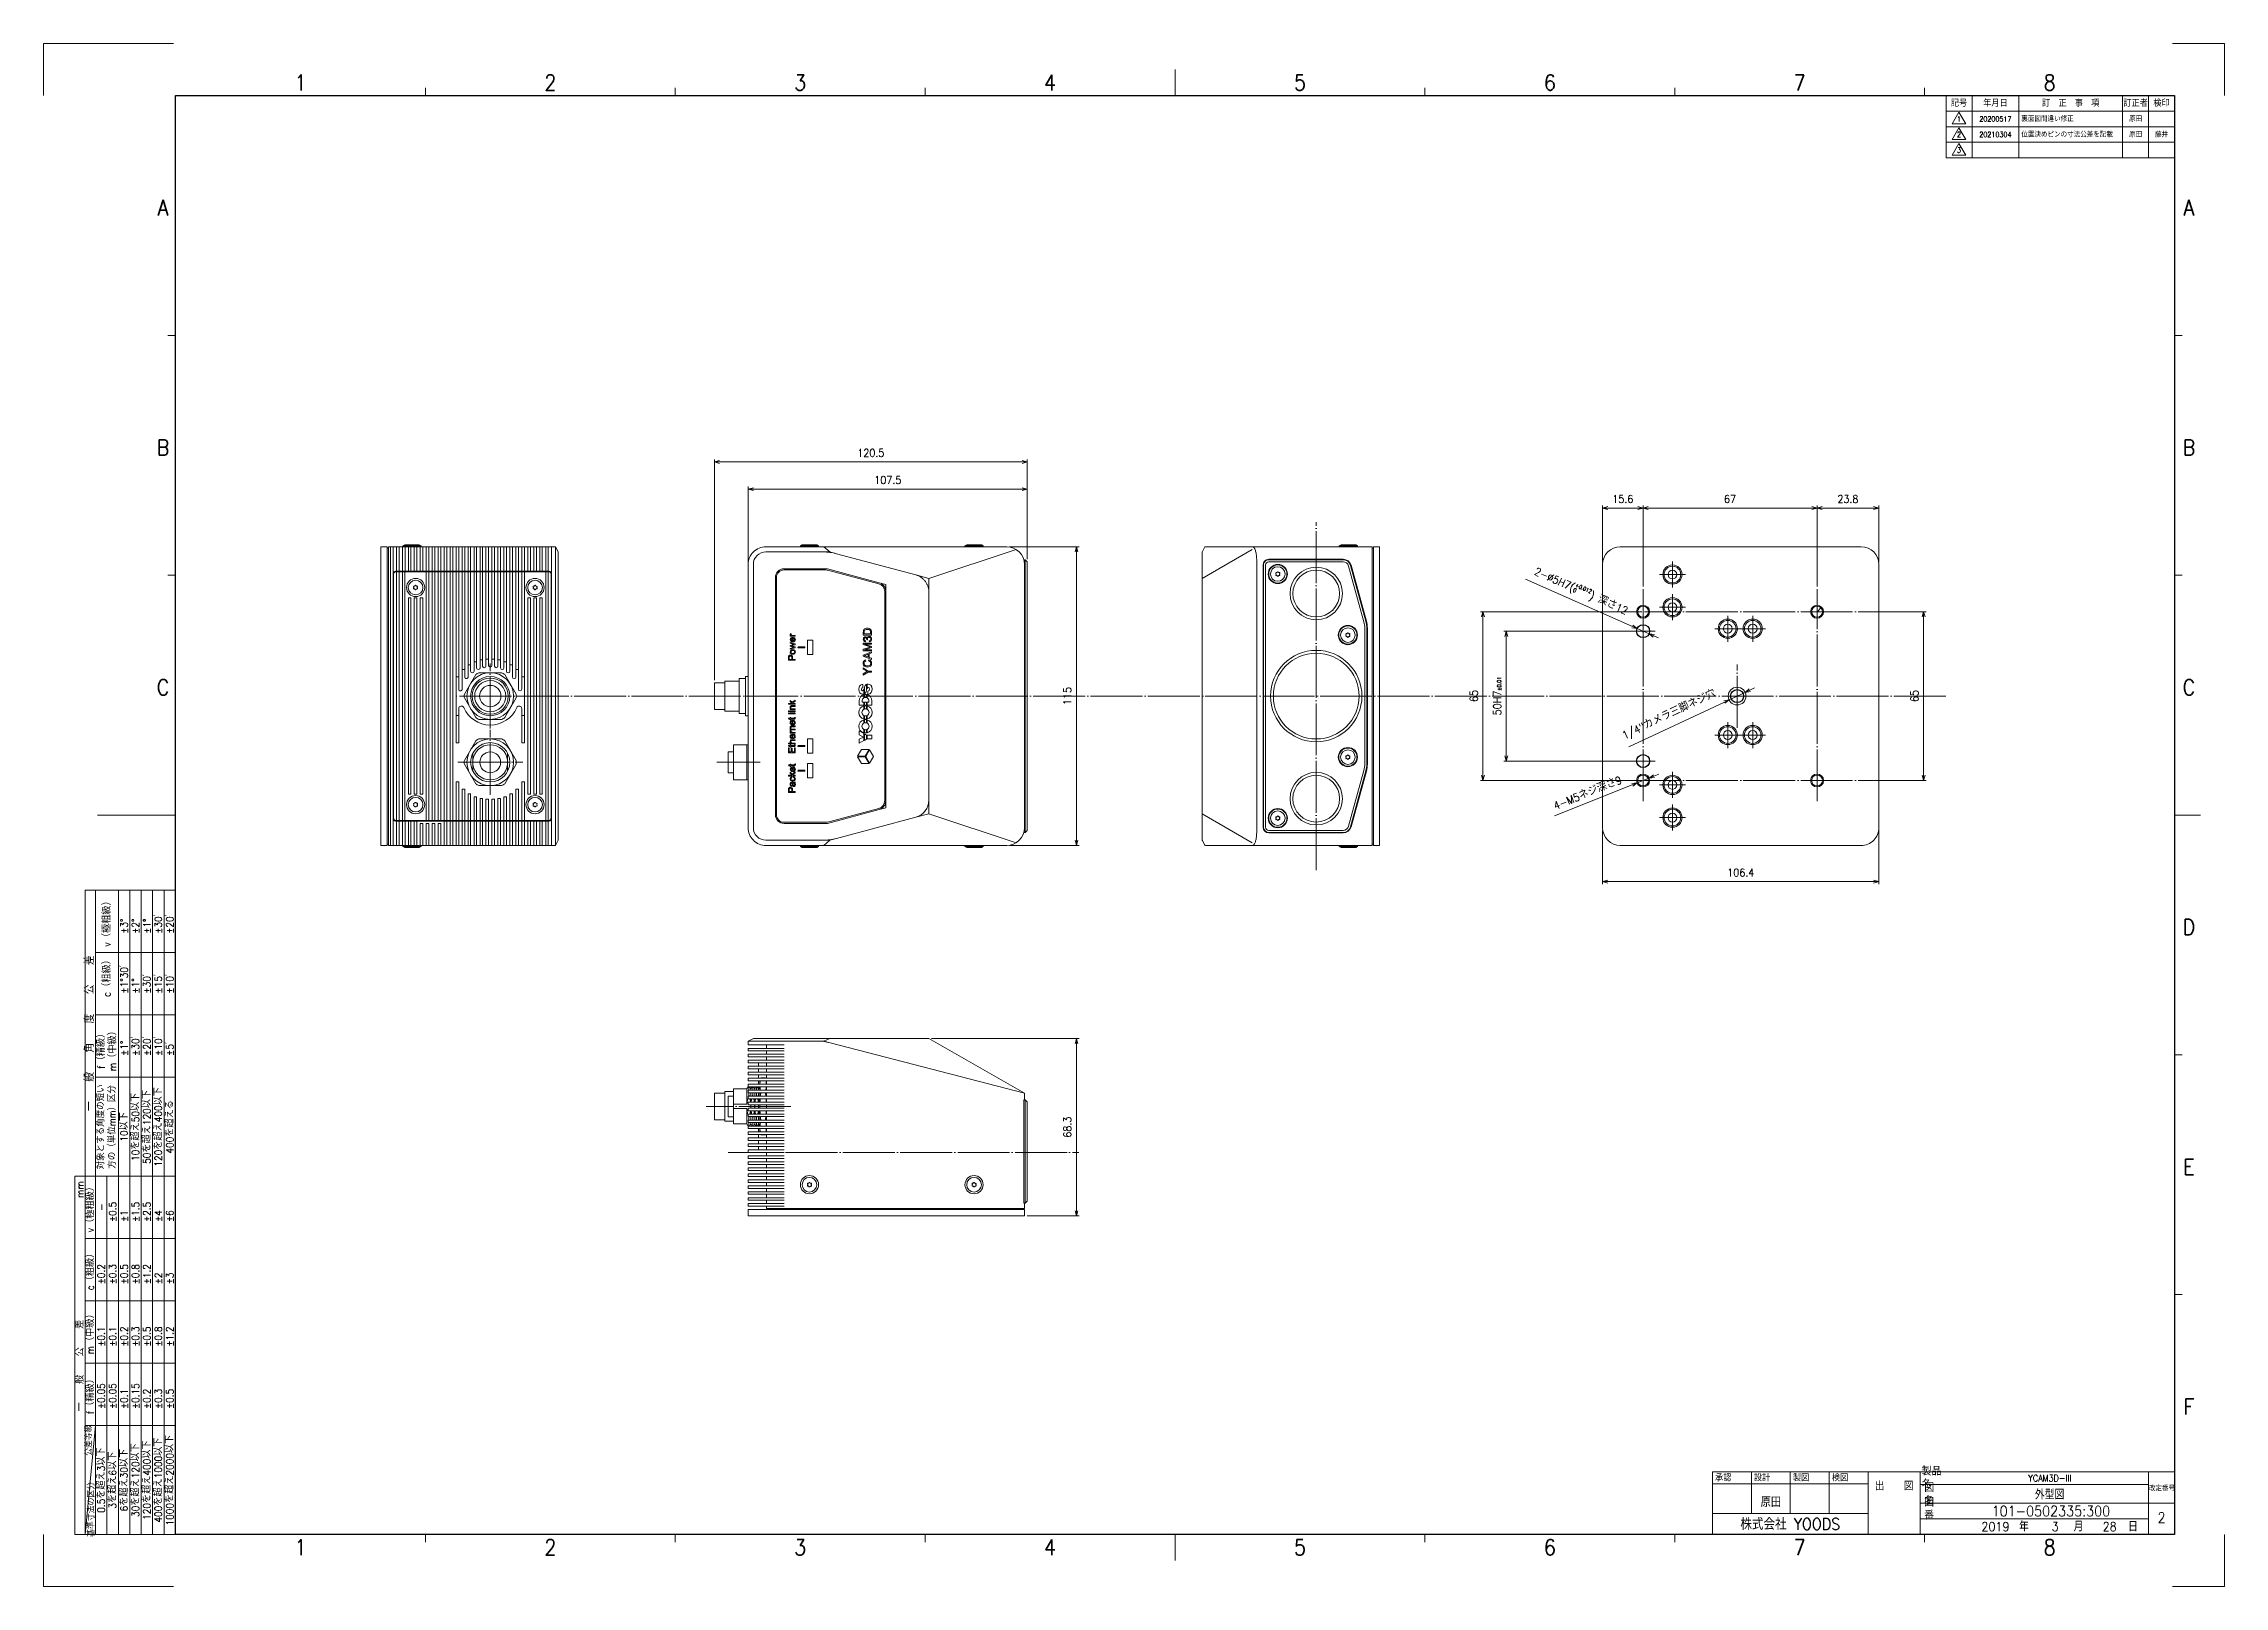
# Model space of a CAD drawing. Extents: x -1322 to 1276, y -2014 to -230.
# Drawn here: x 436 to 1276, y -824 to -230 of the extents above; entities outside this region: 3.
import ezdxf
from ezdxf.enums import TextEntityAlignment as Align

# ---------------------------------------------------------------- set-up
doc = ezdxf.new("R2010")
doc.units = 0
doc.header["$MEASUREMENT"] = 0
for name, pattern in [('BORDER', [22, 20, -1, 0, -1]), ('CENTER', [50.8, 31.75, -6.35, 6.35, -6.35]), ('DIVIDE', [23, 20, -1, 0, -1, 0, -1])]:
    doc.linetypes.add(name, pattern=pattern)
doc.layers.get('0').update_dxf_attribs({"linetype": 'CONTINUOUS'})
doc.layers.get('Defpoints').update_dxf_attribs({"linetype": 'CONTINUOUS'})
for name, color, linetype, lineweight in [('02 Basic thin', 3, 'CONTINUOUS', 15), ('05 Center', 3, 'CENTER', 15), ('07 Dimension', 4, 'CONTINUOUS', 15), ('AM_BOR', 7, 'CONTINUOUS', 15)]:
    doc.layers.add(name, color=color, linetype=linetype, lineweight=lineweight)
doc.layers.add('____1', color=7, linetype='CONTINUOUS')
doc.layers.add('レイヤー 1', color=7, linetype='CONTINUOUS')
doc.layers.add('トンボ', color=3, linetype='CONTINUOUS', lineweight=15, plot=False)
doc.styles.add('TOKURA STANDARD', font='simplex.shx', dxfattribs={"width": 0.9, "bigfont": 'extfont.shx'})
doc.dimstyles.new('TOKURA_JIS', dxfattribs={"dimtxt": 3, "dimasz": 2, "dimexe": 1, "dimexo": 1, "dimgap": 2, "dimtad": 1, "dimdsep": 46, "dimtxsty": 'TOKURA STANDARD', "dimblk": 'OPEN30', "dimblk1": 'OPEN30', "dimblk2": 'OPEN30', "dimcen": 0, "dimclrd": 3, "dimclre": 3, "dimclrt": 3, "dimazin": 2, "dimtp": 0.1, "dimtm": 0.1, "dimtfac": 0.71, "dimtmove": 0, "dimatfit": 3, "dimldrblk": 'OPEN30', "dimfxl": 1, "dimlwd": 15, "dimlwe": 15, "dimarcsym": 0})

msp = doc.modelspace()

# ---------------------------------------------------------------- texts
at = {"linetype": 'Continuous', "insert": (688.711, -2014.028), "char_height": 18, "width": 153.95488, "attachment_point": 1, "style": 'TOKURA STANDARD'}
msp.add_mtext('\\pi72.11744; ', dxfattribs=at)

# ---------------------------------------------------------------- blocks, each defined once
blk = doc.blocks.new('TOKURA_JIS_A3_2008')
at = {"layer": 'AM_BOR'}
for p, q in [((217.9, 287), (217.9, 292)), ((73.53, 287), (73.53, 288.5)), ((121.65, 287), (121.65, 288.5)), ((169.78, 287), (169.78, 288.5)), ((266.02, 287), (266.02, 288.5)), ((314.15, 287), (314.15, 288.5)), ((362.27, 287), (362.27, 288.5)), ((25.4, 240.83), (23.9, 240.83)), ((410.4, 240.83), (411.9, 240.83)), ((25.4, 194.67), (23.9, 194.67)), ((410.4, 194.67), (411.9, 194.67)), ((25.4, 148.5), (10.4, 148.5)), ((25.4, 148.5), (20.4, 148.5)), ((410.4, 148.5), (415.4, 148.5)), ((410.4, 148.5), (415.4, 148.5)), ((410.4, 102.33), (411.9, 102.33)), ((410.4, 56.17), (411.9, 56.17)), ((73.53, 10), (73.53, 8.5)), ((121.65, 10), (121.65, 8.5)), ((169.78, 10), (169.78, 8.5)), ((217.9, 10), (217.9, 5)), ((266.02, 10), (266.02, 8.5)), ((314.15, 10), (314.15, 8.5)), ((362.27, 10), (362.27, 8.5))]:
    blk.add_line(p, q, dxfattribs=at)
at = {"layer": 'AM_BOR', "lineweight": 30}
for p, q in [((25.4, 287), (410.4, 287)), ((25.4, 10), (25.4, 287)), ((410.4, 287), (410.4, 10)), ((410.4, 10), (25.4, 10))]:
    blk.add_line(p, q, dxfattribs=at)
at = {"layer": 'AM_BOR', "lineweight": 15}
for p, q in [((25.4, 134), (8, 134)), ((8, 134), (8, 79)), ((10, 134), (10, 79)), ((14.4, 134), (14.4, 79)), ((16.6, 134), (16.6, 79)), ((18.8, 134), (18.8, 79)), ((21, 134), (21, 79)), ((23.2, 134), (23.2, 79)), ((25.4, 122), (10, 122)), ((25.4, 110), (10, 110)), ((25.4, 98), (10, 98)), ((6, 79), (6, 10)), ((25.4, 79), (6, 79)), ((8, 79), (8, 10)), ((10, 79), (10, 10)), ((12.2, 79), (12.2, 10)), ((14.4, 79), (14.4, 10)), ((16.6, 79), (16.6, 10)), ((18.8, 79), (18.8, 10)), ((21, 79), (21, 10)), ((23.2, 79), (23.2, 10)), ((25.4, 67), (8, 67)), ((25.4, 55), (8, 55)), ((25.4, 43), (8, 43)), ((8, 10), (10, 31)), ((25.4, 31), (8, 31)), ((25.4, 10), (6, 10))]:
    blk.add_line(p, q, dxfattribs=at)
at = {"layer": 'トンボ'}
for p, q in [((0, 297), (25, 297)), ((0, 287), (0, 297)), ((410, 297), (420, 297)), ((420, 297), (420, 287)), ((0, 0), (0, 10)), ((420, 10), (420, 0)), ((25, 0), (0, 0)), ((420, 0), (410, 0))]:
    blk.add_line(p, q, dxfattribs=at)
at = {"layer": 'AM_BOR', "style": 'TOKURA STANDARD', "width": 0.9}
for s, p in [('1', (49.46, 288)), ('2', (97.59, 288)), ('3', (145.71, 288)), ('4', (193.84, 288)), ('5', (241.96, 288)), ('6', (290.09, 288)), ('7', (338.21, 288)), ('8', (386.34, 288)), ('A', (23.01, 263.92)), ('A', (413.17, 263.92)), ('B', (23.01, 217.75)), ('B', (413.17, 217.75)), ('C', (23.01, 171.58)), ('C', (413.17, 171.58)), ('D', (413.17, 125.42)), ('E', (413.17, 79.25)), ('F', (413.17, 33.08)), ('1', (49.46, 6.02)), ('2', (97.59, 6.02)), ('3', (145.71, 6.02)), ('4', (193.84, 6.02)), ('5', (241.96, 6.02)), ('6', (290.09, 6.02)), ('7', (338.21, 6.02)), ('8', (386.34, 6.02))]:
    blk.add_text(s, height=3, dxfattribs=at).set_placement(p, align=Align.CENTER)
at = {"layer": 'AM_BOR', "lineweight": 15, "rotation": 90, "style": 'TOKURA STANDARD'}
for s, insert, char_height, width, attachment_point in [('v（極粗級）', (12.2, 128), 1.4, 14, 5), ('±3°', (15.5, 125.64), 1.4, 8.4178, 4), ('±2°', (17.7, 125.64), 1.4, 8.4178, 4), ('±1°', (19.9, 125.64), 1.4, 8.4178, 4), ('±30’', (22.1, 125.64), 1.4, 8.4178, 4), ('±20’', (24.3, 125.64), 1.4, 8.4178, 4), ('一\u3000\u3000般\u3000\u3000角\u3000\u3000度\u3000\u3000公\u3000\u3000差', (8.9, 106.5), 1.6, 39.7228, 5), ('c（粗級）', (12.2, 117.5), 1.4, 14, 5), ('±1°30’', (15.5, 114.14), 1.4, 8.4178, 4), ('±30’', (19.9, 114.14), 1.4, 8.4178, 4), ('±15’', (22.1, 114.14), 1.4, 8.4178, 4), ('±10’', (24.3, 114.14), 1.4, 8.4178, 4), ('±1°', (17.7, 114.14), 1.4, 8.4178, 4), ('f（精級）', (11.1, 103.5), 1.4, 14, 5), ('m（中級）', (13.3, 103.5), 1.4, 14, 5), ('±30’', (17.7, 102.14), 1.4, 8.4178, 4), ('±20’', (19.9, 102.14), 1.4, 8.4178, 4), ('±10’', (22.1, 102.14), 1.4, 8.4178, 4), ('±1°', (15.5, 102.14), 1.4, 8.4178, 4), ('±5’', (24.3, 102.14), 1.4, 8.4178, 4), ('対象とする角度の短い\\P方の（単位mm）区分', (12.13, 88.46), 1.3, 27.7098, 5), ('10を超え50以下', (17.7, 88.46), 1.4, 27.7098, 5), ('50を超え120以下', (19.9, 88.46), 1.4, 27.7098, 5), ('120を超え400以下', (22.1, 88.46), 1.4, 27.7098, 5), ('400を超える', (24.3, 88.46), 1.4, 27.7098, 5), ('10以下', (15.5, 88.46), 1.4, 27.7098, 5), ('mm', (7, 78), 1.4, 14, 6), ('v（極粗級）', (9, 73), 1.4, 14, 5), ('-', (11.1, 73), 1.4, 8.4178, 5), ('±0.5', (13.3, 70.14), 1.4, 8.4178, 4), ('±1', (15.5, 70.14), 1.4, 8.4178, 4), ('±1.5', (17.7, 70.14), 1.4, 8.4178, 4), ('±2.5', (19.9, 70.14), 1.4, 8.4178, 4), ('±4', (22.1, 70.14), 1.4, 8.4178, 4), ('±6', (24.3, 70.14), 1.4, 8.4178, 4), ('c（粗級）', (9, 61), 1.4, 14, 5), ('±0.2', (11.1, 58.14), 1.4, 8.4178, 4), ('±0.3', (13.3, 58.14), 1.4, 8.4178, 4), ('±0.5', (15.5, 58.14), 1.4, 8.4178, 4), ('±0.8', (17.7, 58.14), 1.4, 8.4178, 4), ('±1.2', (19.9, 58.14), 1.4, 8.4178, 4), ('±2', (22.1, 58.14), 1.4, 8.4178, 4), ('±3', (24.3, 58.14), 1.4, 8.4178, 4), ('m（中級）', (9, 49), 1.4, 14, 5), ('一\u3000\u3000般\u3000\u3000公\u3000\u3000差', (7, 42.5), 1.4, 22.0655, 5), ('±0.1', (11.1, 46.14), 1.4, 8.4178, 4), ('±0.1', (13.3, 46.14), 1.4, 8.4178, 4), ('±0.2', (15.5, 46.14), 1.4, 8.4178, 4), ('±0.3', (17.7, 46.14), 1.4, 8.4178, 4), ('±0.5', (19.9, 46.14), 1.4, 8.4178, 4), ('±0.8', (22.1, 46.14), 1.4, 8.4178, 4), ('±1.2', (24.3, 46.14), 1.4, 8.4178, 4), ('f（精級）', (9, 37), 1.4, 14, 5), ('±0.05', (11.1, 34.14), 1.4, 8.4177, 4), ('±0.05', (13.3, 34.14), 1.4, 8.4177, 4), ('±0.15', (17.7, 34.14), 1.4, 8.4178, 4), ('±0.2', (19.9, 34.14), 1.4, 8.4178, 4), ('±0.3', (22.1, 34.14), 1.4, 8.4178, 4), ('±0.5', (24.3, 34.14), 1.4, 8.4178, 4), ('±0.1', (15.5, 34.14), 1.4, 8.4178, 4), ('公差等級', (8.7, 28.15), 1.2, 6.5931, 5), ('0.5を超え3以下', (11.1, 20.46), 1.4, 27.7098, 5), ('6を超え30以下', (15.5, 20.46), 1.4, 27.7098, 5), ('30を超え120以下', (17.7, 20.46), 1.4, 27.7098, 5), ('120を超え400以下', (19.9, 20.46), 1.4, 27.7098, 5), ('400を超え1000以下', (22.1, 20.46), 1.4, 27.7098, 5), ('1000を超え2000以下', (24.3, 20.46), 1.4, 27.7098, 5), ('3を超え6以下', (13.3, 20.46), 1.4, 27.7098, 5), ('基準寸法の区分', (9.2, 14.81), 1.2, 11.6176, 5)]:
    blk.add_mtext(s, dxfattribs=dict(at, insert=insert, char_height=char_height, width=width, attachment_point=attachment_point))
blk = doc.blocks.new('tokura08-revi0')
at = {"layer": 'AM_BOR'}
for p, q in [((-88, 6), (0, 6)), ((-88, 6), (-88, 0)), ((0, 0), (-88, 0)), ((-88, 0), (0, 0)), ((-78, 0), (-78, 6)), ((-60, 0), (-60, 6)), ((-20, 6), (-20, 0)), ((-10, 0), (-10, 6)), ((0, 6), (0, 0))]:
    blk.add_line(p, q, dxfattribs=at)
at = {"layer": 'AM_BOR', "char_height": 2.5, "attachment_point": 5, "style": 'TOKURA STANDARD'}
for s, insert, width in [('記号', (-83, 3), 10), ('年月日', (-69, 3), 15), ('訂\u3000正\u3000事\u3000項', (-40, 3), 40), ('訂正者', (-15, 3), 10), ('検印', (-5, 3), 10)]:
    blk.add_mtext(s, dxfattribs=dict(at, insert=insert, width=width))
blk = doc.blocks.new('tokura08-revi1')
at = {"layer": 'AM_BOR'}
for p, q in [((-88, 6), (-88, 0)), ((-88, 0), (0, 0)), ((-85.63, 1.1), (-83.03, 5.6)), ((-85.63, 1.1), (-80.43, 1.1)), ((-80.43, 1.1), (-83.03, 5.6)), ((-78, 6), (-78, 0)), ((-60, 6), (-60, 0)), ((-20, 6), (-20, 0)), ((-10, 6), (-10, 0)), ((0, 0), (0, 6))]:
    blk.add_line(p, q, dxfattribs=at)
at = {"layer": 'AM_BOR', "style": 'TOKURA STANDARD', "width": 0.9}
for tag, p in [('GEN-REV-NR{4}', (-83, 3)), ('GEN-REV-DAT{8}', (-69, 3)), ('GEN-REV-NAME{4}', (-15, 3)), ('GEN-REV-BLK{4}', (-5, 3))]:
    blk.add_attdef(tag, text='', height=2, dxfattribs=at).set_placement(p, align=Align.MIDDLE_CENTER)
blk.add_attdef('GEN-REV-TEXT1{19}', text='', height=2, dxfattribs=at).set_placement((-59, 3), align=Align.MIDDLE_LEFT)
blk = doc.blocks.new('*U386')
at = {"layer": 'AM_BOR'}
for p, q in [((-118, 24.14), (-178, 24.14)), ((-178, 24.14), (-178, 0)), ((-118, 19.49), (-178, 19.49)), ((-163, 24.14), (-163, 8)), ((-148, 24.14), (-148, 8)), ((-133, 24.14), (-133, 8)), ((-118, 24.14), (-118, 0)), ((-118, 24.14), (-98, 24.14)), ((-98, 24.14), (0, 24.14)), ((-98, 24.14), (-98, 0)), ((-10, 19.21), (-98, 19.21)), ((-10, 24.14), (-10, 0)), ((0, 0), (0, 24.14)), ((0, 12.07), (-98, 12.07)), ((-178, 8), (-118, 8)), ((-178, 0), (0, 0)), ((-98, 6), (-10, 6))]:
    blk.add_line(p, q, dxfattribs=at)
at = {"layer": 'AM_BOR', "style": 'TOKURA STANDARD'}
for s, insert, char_height, width, attachment_point in [('承認', (-177, 23.01), 2.5, 14, 1), ('設計', (-162, 23.01), 2.5, 14, 1), ('製図', (-147, 23.01), 2.5, 14, 1), ('検図', (-132, 23.01), 2.5, 14, 1), ('出    図', (-108, 18.5), 3, 18.75, 5), ('製品名', (-97.38, 21.72), 3, 9.482, 4), ('図名', (-94.5, 15.4), 3, 7, 5), ('改定番号', (-4.84, 17.7), 2, 10.0022, 5), ('図番', (-94.53, 9.76), 3, 7, 5), ('株式会社 YOODS', (-148, 4), 4.5, 60, 5), ('{\\C7;年}', (-58, 2.92), 3.5, 6, 5), ('{\\C7;月}', (-37, 2.92), 3.5, 6, 5), ('{\\C7;日}', (-16, 2.92), 3.5, 6, 5)]:
    blk.add_mtext(s, dxfattribs=dict(at, insert=insert, char_height=char_height, width=width, attachment_point=attachment_point))
at = {"layer": 'AM_BOR', "style": 'TOKURA STANDARD', "width": 0.9}
for tag, height, p in [('ZUMEI{20.1}', 3.5, (-48.12, 15.25)), ('SEIHINMEI{20.1}', 2.5, (-48.01, 21.67)), ('SYOUNIN{3.5}', 4, (-170.5, 12.5)), ('SEKKEI{3.5}', 4, (-155.5, 12.5)), ('SEIZU{3.5}', 4, (-140.5, 12.5)), ('KENZU{3.5}', 4, (-125.5, 12.5)), ('ZUBAN{11.6}', 4, (-47.62, 8.97)), ('REV{2}', 4, (-5, 6.5)), ('NEN{4.57}', 3.5, (-69, 3)), ('TUKI{2.28}', 3.5, (-46, 3)), ('NITI{2.28}', 3.5, (-25, 3))]:
    blk.add_attdef(tag, text='', height=height, dxfattribs=at).set_placement(p, align=Align.MIDDLE_CENTER)
blk = doc.blocks.new('CLUMP0')
at = {"layer": '____1', "lineweight": 18}
blk.add_circle((2149.76, 2319.57), 3.5, dxfattribs=at)
at = {"layer": '____1', "lineweight": 5}
blk.add_circle((2149.76, 2319.57), 2.81, dxfattribs=at)
at = {"layer": '____1', "lineweight": 18}
for centre, radius, start, end in [((2149.21, 2319.89), 0.24, 62.84074, 237.15926), ((2149.03, 2319.54), 0.1, 302.84074, 2.48268), ((2149.76, 2319.57), 0.635, 177.51731, 182.48269), ((2149.37, 2318.95), 0.1, 57.51731, 117.15926), ((2149.76, 2319.57), 0.635, 117.51731, 122.48269), ((2149.76, 2319.57), 0.635, 237.51731, 242.48269), ((2149.76, 2320.2), 0.24, 2.84074, 177.15926), ((2149.76, 2318.93), 0.24, 182.84074, 357.15926), ((2149.76, 2319.57), 0.635, 57.51731, 62.48269), ((2149.76, 2319.57), 0.635, 297.51731, 302.48269), ((2150.31, 2319.89), 0.24, 302.84074, 117.15926), ((2150.31, 2319.25), 0.24, 242.84074, 57.15926), ((2149.76, 2319.57), 0.635, 357.51731, 2.48269)]:
    blk.add_arc(centre, radius, start, end, dxfattribs=at)
blk.add_rational_spline([(2149.32, 2319.04), (2149.11, 2318.93), (2149, 2319.14), (2148.9, 2319.34), (2149.08, 2319.45)], [1, 0.707106781187, 1, 0.727246506559, 0.962490217599], degree=2, knots=[4.712389, 4.712389, 4.712389, 6.283185, 6.283185, 7.745972, 7.745972, 7.745972], dxfattribs=at)
for points, weights in [([(2149.13, 2319.6), (2149.13, 2319.65), (2149.08, 2319.69)], [1, 0.808130615469, 0.867641996047]), ([(2149.32, 2320.1), (2149.37, 2320.07), (2149.42, 2320.11)], [1, 0.808130614777, 0.867641996476]), ([(2149.47, 2320.13), (2149.52, 2320.16), (2149.52, 2320.22)], [1, 0.80813061547, 0.867641996046]), ([(2149.52, 2318.92), (2149.52, 2318.98), (2149.47, 2319.01)], [1, 0.808130585107, 0.867642014882]), ([(2150, 2320.22), (2150.01, 2320.16), (2150.06, 2320.13)], [1, 0.808130626323, 0.867641989314]), ([(2150.06, 2319.01), (2150.01, 2318.98), (2150, 2318.92)], [1, 0.808130604832, 0.867642002646]), ([(2150.1, 2320.11), (2150.15, 2320.07), (2150.2, 2320.1)], [1, 0.808130598669, 0.867642006469]), ([(2150.2, 2319.04), (2150.15, 2319.06), (2150.1, 2319.03)], [1, 0.808130629669, 0.867641987239]), ([(2150.44, 2319.69), (2150.4, 2319.65), (2150.4, 2319.6)], [1, 0.808130604042, 0.867642003136]), ([(2150.4, 2319.54), (2150.4, 2319.49), (2150.44, 2319.45)], [1, 0.808130599308, 0.867642006072])]:
    blk.add_rational_spline(points, weights, degree=2, dxfattribs=at)
blk = doc.blocks.new('CLUMP1')
at = {"layer": '____1', "lineweight": 18}
blk.add_circle((2176.76, 2343.07), 3.5, dxfattribs=at)
at = {"layer": '____1', "lineweight": 5}
blk.add_circle((2176.76, 2343.07), 2.81, dxfattribs=at)
at = {"layer": '____1', "lineweight": 18}
for centre, radius, start, end in [((2176.76, 2343.07), 0.635, 117.51731, 122.48269), ((2176.42, 2343.72), 0.1, 297.51731, 357.15926), ((2176.76, 2343.7), 0.24, 2.84074, 177.15926), ((2176.76, 2343.07), 0.635, 57.51731, 62.48269), ((2176.03, 2343.04), 0.1, 302.84074, 2.48268), ((2176.76, 2343.07), 0.635, 177.51731, 182.48269), ((2176.37, 2342.45), 0.1, 57.51731, 117.15926), ((2176.76, 2343.07), 0.635, 237.51731, 242.48269), ((2176.76, 2342.43), 0.24, 182.84074, 357.15926), ((2176.76, 2343.07), 0.635, 297.51731, 302.48269), ((2177.31, 2342.75), 0.24, 242.84074, 57.15926), ((2176.76, 2343.07), 0.635, 357.51731, 2.48269)]:
    blk.add_arc(centre, radius, start, end, dxfattribs=at)
for points, weights, knots in [([(2176.08, 2343.19), (2175.88, 2343.32), (2176.01, 2343.52), (2176.13, 2343.7), (2176.32, 2343.6)], [1, 0.707106781187, 1, 0.727246510349, 0.962490211061], [0, 0, 0, 1.570796, 1.570796, 3.033583, 3.033583, 3.033583]), ([(2177.2, 2343.6), (2177.42, 2343.71), (2177.53, 2343.5), (2177.63, 2343.3), (2177.44, 2343.19)], [1, 0.707106781187, 1, 0.727246506559, 0.962490217599], [4.712389, 4.712389, 4.712389, 6.283185, 6.283185, 7.745972, 7.745972, 7.745972]), ([(2176.32, 2342.54), (2176.11, 2342.43), (2176, 2342.64), (2175.9, 2342.84), (2176.08, 2342.95)], [1, 0.707106781187, 1, 0.727246506559, 0.962490217598], [4.712389, 4.712389, 4.712389, 6.283185, 6.283185, 7.745972, 7.745972, 7.745972])]:
    blk.add_rational_spline(points, weights, degree=2, knots=knots, dxfattribs=at)
for points, weights in [([(2176.32, 2343.6), (2176.37, 2343.57), (2176.42, 2343.61)], [1, 0.808130614778, 0.867641996476]), ([(2177, 2343.72), (2177.01, 2343.66), (2177.06, 2343.63)], [1, 0.808130626322, 0.867641989315]), ([(2177.1, 2343.61), (2177.15, 2343.57), (2177.2, 2343.6)], [1, 0.808130598669, 0.867642006469]), ([(2176.13, 2343.1), (2176.13, 2343.15), (2176.08, 2343.19)], [1, 0.808130615469, 0.867641996047]), ([(2176.52, 2342.42), (2176.52, 2342.48), (2176.47, 2342.51)], [1, 0.808130585107, 0.867642014882]), ([(2177.06, 2342.51), (2177.01, 2342.48), (2177, 2342.42)], [1, 0.808130604832, 0.867642002645]), ([(2177.2, 2342.54), (2177.15, 2342.56), (2177.1, 2342.53)], [1, 0.808130629669, 0.867641987238]), ([(2177.44, 2343.19), (2177.4, 2343.15), (2177.4, 2343.1)], [1, 0.808130604043, 0.867642003135]), ([(2177.4, 2343.04), (2177.4, 2342.99), (2177.44, 2342.95)], [1, 0.808130599309, 0.867642006072])]:
    blk.add_rational_spline(points, weights, degree=2, dxfattribs=at)
blk = doc.blocks.new('CLUMP2')
at = {"layer": '____1', "lineweight": 18}
for p, q in [((2173.46, 2309.07), (2173.46, 2308.67)), ((2180.46, 2309.07), (2173.46, 2309.07)), ((2173.46, 2308.67), (2174.16, 2308.27)), ((2180.46, 2308.67), (2173.46, 2308.67)), ((2179.77, 2308.27), (2174.16, 2308.27)), ((2180.46, 2308.67), (2179.77, 2308.27)), ((2180.46, 2308.67), (2180.46, 2309.07))]:
    blk.add_line(p, q, dxfattribs=at)
blk = doc.blocks.new('CLUMP3')
at = {"layer": '____1', "lineweight": 18}
blk.add_circle((2176.76, 2390.07), 3.5, dxfattribs=at)
at = {"layer": '____1', "lineweight": 5}
blk.add_circle((2176.76, 2390.07), 2.81, dxfattribs=at)
at = {"layer": '____1', "lineweight": 18}
for centre, radius, start, end in [((2176.03, 2390.1), 0.1, 357.51732, 57.15926), ((2176.76, 2390.07), 0.635, 177.51731, 182.48269), ((2176.37, 2389.45), 0.1, 57.51732, 117.15926), ((2176.76, 2390.07), 0.635, 117.51731, 122.48269), ((2176.76, 2390.07), 0.635, 237.51731, 242.48269), ((2176.42, 2389.42), 0.1, 2.84074, 62.48269), ((2176.76, 2390.7), 0.24, 2.84074, 177.15926), ((2176.76, 2389.43), 0.24, 182.84074, 357.15926), ((2177.1, 2390.72), 0.1, 182.84074, 242.48269), ((2176.76, 2390.07), 0.635, 57.51731, 62.48269), ((2176.76, 2390.07), 0.635, 297.51731, 302.48269), ((2177.31, 2390.39), 0.24, 302.84074, 117.15926), ((2176.76, 2390.07), 0.635, 357.51731, 2.48269)]:
    blk.add_arc(centre, radius, start, end, dxfattribs=at)
for points, weights, knots in [([(2176.32, 2390.6), (2176.11, 2390.71), (2176, 2390.5), (2175.9, 2390.3), (2176.08, 2390.19)], [1, 0.707106781187, 1, 0.72724650656, 0.962490217597], [4.712389, 4.712389, 4.712389, 6.283185, 6.283185, 7.745972, 7.745972, 7.745972]), ([(2176.08, 2389.95), (2175.88, 2389.82), (2176.01, 2389.62), (2176.13, 2389.44), (2176.32, 2389.54)], [1, 0.707106781187, 1, 0.727246510349, 0.96249021106], [0, 0, 0, 1.570796, 1.570796, 3.033583, 3.033583, 3.033583]), ([(2177.2, 2389.54), (2177.42, 2389.43), (2177.53, 2389.64), (2177.63, 2389.84), (2177.44, 2389.95)], [1, 0.707106781187, 1, 0.727246506559, 0.962490217598], [4.712389, 4.712389, 4.712389, 6.283185, 6.283185, 7.745972, 7.745972, 7.745972])]:
    blk.add_rational_spline(points, weights, degree=2, knots=knots, dxfattribs=at)
for points, weights in [([(2176.13, 2390.04), (2176.13, 2389.98), (2176.08, 2389.95)], [1, 0.808130615468, 0.867641996048]), ([(2176.42, 2390.61), (2176.37, 2390.57), (2176.32, 2390.6)], [1, 0.80813061547, 0.867641996047]), ([(2176.52, 2390.72), (2176.52, 2390.66), (2176.47, 2390.63)], [1, 0.808130585106, 0.867642014882]), ([(2177, 2389.42), (2177.01, 2389.48), (2177.06, 2389.51)], [1, 0.808130626322, 0.867641989315]), ([(2177.2, 2390.6), (2177.15, 2390.57), (2177.1, 2390.61)], [1, 0.808130629668, 0.867641987239]), ([(2177.1, 2389.53), (2177.15, 2389.56), (2177.2, 2389.54)], [1, 0.808130598669, 0.867642006469]), ([(2177.4, 2390.1), (2177.4, 2390.15), (2177.44, 2390.19)], [1, 0.808130599309, 0.867642006072]), ([(2177.44, 2389.95), (2177.4, 2389.98), (2177.4, 2390.04)], [1, 0.808130604043, 0.867642003135])]:
    blk.add_rational_spline(points, weights, degree=2, dxfattribs=at)
blk = doc.blocks.new('CLUMP5')
at = {"layer": '____1', "lineweight": 18}
for p, q in [((1993.26, 2308.67), (1993.26, 2309.07)), ((1993.26, 2309.07), (2000.26, 2309.07)), ((1993.26, 2308.67), (1993.96, 2308.27)), ((1993.26, 2308.67), (2000.26, 2308.67)), ((1993.96, 2308.27), (1999.57, 2308.27)), ((2000.26, 2308.67), (1999.57, 2308.27)), ((2000.26, 2309.07), (2000.26, 2308.67))]:
    blk.add_line(p, q, dxfattribs=at)
blk = doc.blocks.new('CLUMP6')
at = {"layer": '____1', "lineweight": 18}
for p, q in [((2056.66, 2308.67), (2056.66, 2309.07)), ((2056.66, 2309.07), (2063.66, 2309.07)), ((2056.66, 2308.67), (2057.36, 2308.27)), ((2056.66, 2308.67), (2063.66, 2308.67)), ((2057.36, 2308.27), (2062.97, 2308.27)), ((2063.66, 2308.67), (2062.97, 2308.27)), ((2063.66, 2309.07), (2063.66, 2308.67))]:
    blk.add_line(p, q, dxfattribs=at)
blk = doc.blocks.new('CLUMP9')
at = {"layer": '____1', "color": 4, "lineweight": 5, "true_color": 0x00ffff}
for points, knots in [([(1991.3, 2389.58), (1991.3, 2389.58), (1989.38, 2389.58), (1989.38, 2389.58), (1989.38, 2389.58), (1989.38, 2389.87), (1989.38, 2389.87), (1989.38, 2389.87), (1989.67, 2389.87), (1989.67, 2389.87), (1989.54, 2389.95), (1989.45, 2390.01), (1989.4, 2390.08), (1989.36, 2390.14), (1989.34, 2390.21), (1989.34, 2390.29), (1989.34, 2390.4), (1989.37, 2390.51), (1989.44, 2390.62), (1989.44, 2390.62), (1989.75, 2390.51), (1989.75, 2390.51), (1989.7, 2390.43), (1989.68, 2390.35), (1989.68, 2390.27), (1989.68, 2390.2), (1989.7, 2390.14), (1989.74, 2390.08), (1989.78, 2390.02), (1989.84, 2389.98), (1989.92, 2389.96), (1990.03, 2389.92), (1990.16, 2389.9), (1990.3, 2389.9), (1990.3, 2389.9), (1991.3, 2389.9), (1991.3, 2389.9), (1991.3, 2389.9), (1991.3, 2389.58), (1991.3, 2389.58)], [0, 0, 0, 0, 0.076923, 0.076923, 0.076923, 0.153846, 0.153846, 0.153846, 0.230769, 0.230769, 0.230769, 0.307692, 0.307692, 0.307692, 0.384615, 0.384615, 0.384615, 0.461538, 0.461538, 0.461538, 0.538462, 0.538462, 0.538462, 0.615385, 0.615385, 0.615385, 0.692308, 0.692308, 0.692308, 0.769231, 0.769231, 0.769231, 0.846154, 0.846154, 0.846154, 0.923077, 0.923077, 0.923077, 1, 1, 1, 1]), ([(1991.3, 2385.2), (1991.3, 2385.2), (1989.38, 2384.61), (1989.38, 2384.61), (1989.38, 2384.61), (1989.38, 2384.95), (1989.38, 2384.95), (1989.38, 2384.95), (1990.49, 2385.25), (1990.49, 2385.25), (1990.49, 2385.25), (1990.9, 2385.37), (1990.9, 2385.37), (1990.88, 2385.37), (1990.75, 2385.41), (1990.51, 2385.47), (1990.51, 2385.47), (1989.38, 2385.77), (1989.38, 2385.77), (1989.38, 2385.77), (1989.38, 2386.11), (1989.38, 2386.11), (1989.38, 2386.11), (1990.5, 2386.4), (1990.5, 2386.4), (1990.5, 2386.4), (1990.86, 2386.49), (1990.86, 2386.49), (1990.86, 2386.49), (1990.49, 2386.6), (1990.49, 2386.6), (1990.49, 2386.6), (1989.38, 2386.93), (1989.38, 2386.93), (1989.38, 2386.93), (1989.38, 2387.25), (1989.38, 2387.25), (1989.38, 2387.25), (1991.3, 2386.65), (1991.3, 2386.65), (1991.3, 2386.65), (1991.3, 2386.31), (1991.3, 2386.31), (1991.3, 2386.31), (1990.15, 2386), (1990.15, 2386), (1990.15, 2386), (1989.83, 2385.93), (1989.83, 2385.93), (1989.83, 2385.93), (1991.3, 2385.54), (1991.3, 2385.54), (1991.3, 2385.54), (1991.3, 2385.2), (1991.3, 2385.2)], [0, 0, 0, 0, 0.055556, 0.055556, 0.055556, 0.111111, 0.111111, 0.111111, 0.166667, 0.166667, 0.166667, 0.222222, 0.222222, 0.222222, 0.277778, 0.277778, 0.277778, 0.333333, 0.333333, 0.333333, 0.388889, 0.388889, 0.388889, 0.444444, 0.444444, 0.444444, 0.5, 0.5, 0.5, 0.555556, 0.555556, 0.555556, 0.611111, 0.611111, 0.611111, 0.666667, 0.666667, 0.666667, 0.722222, 0.722222, 0.722222, 0.777778, 0.777778, 0.777778, 0.833333, 0.833333, 0.833333, 0.888889, 0.888889, 0.888889, 0.944444, 0.944444, 0.944444, 1, 1, 1, 1]), ([(1990.69, 2388.84), (1990.69, 2388.84), (1990.73, 2389.17), (1990.73, 2389.17), (1990.92, 2389.12), (1991.08, 2389.02), (1991.18, 2388.88), (1991.29, 2388.73), (1991.35, 2388.55), (1991.35, 2388.33), (1991.35, 2388.05), (1991.26, 2387.82), (1991.09, 2387.66), (1990.91, 2387.49), (1990.67, 2387.41), (1990.36, 2387.41), (1990.04, 2387.41), (1989.79, 2387.5), (1989.61, 2387.66), (1989.43, 2387.83), (1989.34, 2388.04), (1989.34, 2388.31), (1989.34, 2388.57), (1989.43, 2388.78), (1989.6, 2388.94), (1989.78, 2389.1), (1990.02, 2389.18), (1990.34, 2389.18), (1990.36, 2389.18), (1990.39, 2389.18), (1990.43, 2389.18), (1990.43, 2389.18), (1990.43, 2387.75), (1990.43, 2387.75), (1990.64, 2387.76), (1990.8, 2387.82), (1990.91, 2387.93), (1991.02, 2388.04), (1991.08, 2388.17), (1991.08, 2388.33), (1991.08, 2388.45), (1991.05, 2388.55), (1990.99, 2388.64), (1990.92, 2388.72), (1990.82, 2388.79), (1990.69, 2388.84)], [0, 0, 0, 0, 0.066667, 0.066667, 0.066667, 0.133333, 0.133333, 0.133333, 0.2, 0.2, 0.2, 0.266667, 0.266667, 0.266667, 0.333333, 0.333333, 0.333333, 0.4, 0.4, 0.4, 0.466667, 0.466667, 0.466667, 0.533333, 0.533333, 0.533333, 0.6, 0.6, 0.6, 0.666667, 0.666667, 0.666667, 0.733333, 0.733333, 0.733333, 0.8, 0.8, 0.8, 0.866667, 0.866667, 0.866667, 0.933333, 0.933333, 0.933333, 1, 1, 1, 1]), ([(1990.16, 2387.77), (1990.16, 2387.77), (1990.16, 2388.84), (1990.16, 2388.84), (1990, 2388.83), (1989.88, 2388.78), (1989.8, 2388.72), (1989.67, 2388.61), (1989.61, 2388.48), (1989.61, 2388.31), (1989.61, 2388.16), (1989.66, 2388.04), (1989.76, 2387.94), (1989.86, 2387.83), (1989.99, 2387.78), (1990.16, 2387.77)], [0, 0, 0, 0, 0.2, 0.2, 0.2, 0.4, 0.4, 0.4, 0.6, 0.6, 0.6, 0.8, 0.8, 0.8, 1, 1, 1, 1]), ([(1991.3, 2380.36), (1991.3, 2380.36), (1988.65, 2380.36), (1988.65, 2380.36), (1988.65, 2380.36), (1988.65, 2381.36), (1988.65, 2381.36), (1988.65, 2381.53), (1988.66, 2381.67), (1988.68, 2381.76), (1988.7, 2381.89), (1988.74, 2382), (1988.8, 2382.09), (1988.86, 2382.18), (1988.95, 2382.25), (1989.06, 2382.3), (1989.17, 2382.35), (1989.29, 2382.38), (1989.42, 2382.38), (1989.64, 2382.38), (1989.84, 2382.31), (1989.99, 2382.17), (1990.15, 2382.02), (1990.23, 2381.76), (1990.23, 2381.39), (1990.23, 2381.39), (1990.23, 2380.71), (1990.23, 2380.71), (1990.23, 2380.71), (1991.3, 2380.71), (1991.3, 2380.71), (1991.3, 2380.71), (1991.3, 2380.36), (1991.3, 2380.36)], [0, 0, 0, 0, 0.090909, 0.090909, 0.090909, 0.181818, 0.181818, 0.181818, 0.272727, 0.272727, 0.272727, 0.363636, 0.363636, 0.363636, 0.454545, 0.454545, 0.454545, 0.545455, 0.545455, 0.545455, 0.636364, 0.636364, 0.636364, 0.727273, 0.727273, 0.727273, 0.818182, 0.818182, 0.818182, 0.909091, 0.909091, 0.909091, 1, 1, 1, 1]), ([(1989.91, 2380.71), (1989.91, 2380.71), (1989.91, 2381.39), (1989.91, 2381.39), (1989.91, 2381.62), (1989.87, 2381.78), (1989.79, 2381.88), (1989.7, 2381.97), (1989.58, 2382.02), (1989.43, 2382.02), (1989.32, 2382.02), (1989.22, 2381.99), (1989.15, 2381.93), (1989.07, 2381.88), (1989.01, 2381.8), (1988.99, 2381.71), (1988.97, 2381.65), (1988.97, 2381.55), (1988.97, 2381.39), (1988.97, 2381.39), (1988.97, 2380.71), (1988.97, 2380.71), (1988.97, 2380.71), (1989.91, 2380.71), (1989.91, 2380.71)], [0, 0, 0, 0, 0.125, 0.125, 0.125, 0.25, 0.25, 0.25, 0.375, 0.375, 0.375, 0.5, 0.5, 0.5, 0.625, 0.625, 0.625, 0.75, 0.75, 0.75, 0.875, 0.875, 0.875, 1, 1, 1, 1]), ([(1990.34, 2382.66), (1989.99, 2382.66), (1989.72, 2382.76), (1989.55, 2382.96), (1989.41, 2383.13), (1989.34, 2383.33), (1989.34, 2383.57), (1989.34, 2383.83), (1989.43, 2384.05), (1989.6, 2384.21), (1989.77, 2384.38), (1990.01, 2384.46), (1990.32, 2384.46), (1990.56, 2384.46), (1990.76, 2384.43), (1990.9, 2384.35), (1991.04, 2384.28), (1991.15, 2384.17), (1991.23, 2384.03), (1991.31, 2383.89), (1991.35, 2383.73), (1991.35, 2383.57), (1991.35, 2383.3), (1991.26, 2383.08), (1991.09, 2382.91), (1990.92, 2382.75), (1990.67, 2382.66), (1990.34, 2382.66)], [0, 0, 0, 0, 0.111111, 0.111111, 0.111111, 0.222222, 0.222222, 0.222222, 0.333333, 0.333333, 0.333333, 0.444444, 0.444444, 0.444444, 0.555556, 0.555556, 0.555556, 0.666667, 0.666667, 0.666667, 0.777778, 0.777778, 0.777778, 0.888889, 0.888889, 0.888889, 1, 1, 1, 1]), ([(1990.34, 2383), (1990.59, 2383), (1990.77, 2383.05), (1990.9, 2383.16), (1991.02, 2383.27), (1991.08, 2383.4), (1991.08, 2383.57), (1991.08, 2383.73), (1991.02, 2383.86), (1990.89, 2383.97), (1990.77, 2384.08), (1990.58, 2384.13), (1990.33, 2384.13), (1990.1, 2384.13), (1989.92, 2384.08), (1989.79, 2383.97), (1989.67, 2383.86), (1989.61, 2383.73), (1989.61, 2383.57), (1989.61, 2383.4), (1989.67, 2383.27), (1989.79, 2383.16), (1989.91, 2383.05), (1990.1, 2383), (1990.34, 2383)], [0, 0, 0, 0, 0.125, 0.125, 0.125, 0.25, 0.25, 0.25, 0.375, 0.375, 0.375, 0.5, 0.5, 0.5, 0.625, 0.625, 0.625, 0.75, 0.75, 0.75, 0.875, 0.875, 0.875, 1, 1, 1, 1])]:
    blk.add_open_spline(points, degree=3, knots=knots, dxfattribs=at)
blk = doc.blocks.new('CLUMP8')
at = {"layer": '____1', "color": 4, "lineweight": 5, "true_color": 0x00ffff}
blk.add_blockref('CLUMP9', (0, 0), dxfattribs=at)
blk = doc.blocks.new('CLUMP11')
at = {"layer": '____1', "color": 4, "lineweight": 5, "true_color": 0x00ffff}
blk.add_open_spline([(1994.99, 2385.32), (1994.99, 2385.22), (1994.91, 2385.14), (1994.81, 2385.14), (1994.81, 2385.14), (1992.51, 2385.14), (1992.51, 2385.14), (1992.41, 2385.14), (1992.33, 2385.22), (1992.33, 2385.32), (1992.33, 2385.42), (1992.41, 2385.5), (1992.51, 2385.5), (1992.51, 2385.5), (1994.81, 2385.5), (1994.81, 2385.5), (1994.91, 2385.5), (1994.99, 2385.42), (1994.99, 2385.32)], degree=3, knots=[0, 0, 0, 0, 0.166667, 0.166667, 0.166667, 0.333333, 0.333333, 0.333333, 0.5, 0.5, 0.5, 0.666667, 0.666667, 0.666667, 0.833333, 0.833333, 0.833333, 1, 1, 1, 1], dxfattribs=at)
blk = doc.blocks.new('CLUMP10')
at = {"layer": '____1', "color": 4, "lineweight": 5, "true_color": 0x00ffff}
blk.add_blockref('CLUMP11', (0, 0), dxfattribs=at)
blk = doc.blocks.new('CLUMP14')
at = {"layer": '____1', "color": 4, "lineweight": 5, "true_color": 0x00ffff}
for p, q in [((1988.65, 2335.79), (1988.65, 2336.11)), ((1988.65, 2336.11), (1990.16, 2336.11)), ((1991.3, 2335.79), (1988.65, 2335.79)), ((1989.38, 2336.88), (1989.38, 2337.3)), ((1989.38, 2337.3), (1990.1, 2336.57)), ((1990.16, 2336.11), (1989.38, 2336.88)), ((1990.1, 2336.57), (1991.3, 2337.38)), ((1991.3, 2336.98), (1990.32, 2336.34)), ((1990.32, 2336.34), (1990.54, 2336.11)), ((1990.54, 2336.11), (1991.3, 2336.11)), ((1991.3, 2337.38), (1991.3, 2336.98)), ((1991.3, 2336.11), (1991.3, 2335.79))]:
    blk.add_line(p, q, dxfattribs=at)
blk = doc.blocks.new('CLUMP13')
at = {"layer": '____1', "color": 4, "lineweight": 5, "true_color": 0x00ffff}
for points, knots in [([(1991.01, 2340.41), (1991.01, 2340.41), (1991.3, 2340.46), (1991.3, 2340.46), (1991.32, 2340.36), (1991.33, 2340.28), (1991.33, 2340.21), (1991.33, 2340.09), (1991.31, 2340), (1991.27, 2339.93), (1991.24, 2339.87), (1991.19, 2339.82), (1991.13, 2339.8), (1991.06, 2339.77), (1990.94, 2339.76), (1990.74, 2339.76), (1990.74, 2339.76), (1989.64, 2339.76), (1989.64, 2339.76), (1989.64, 2339.76), (1989.64, 2339.52), (1989.64, 2339.52), (1989.64, 2339.52), (1989.38, 2339.52), (1989.38, 2339.52), (1989.38, 2339.52), (1989.38, 2339.76), (1989.38, 2339.76), (1989.38, 2339.76), (1988.91, 2339.76), (1988.91, 2339.76), (1988.91, 2339.76), (1988.71, 2340.08), (1988.71, 2340.08), (1988.71, 2340.08), (1989.38, 2340.08), (1989.38, 2340.08), (1989.38, 2340.08), (1989.38, 2340.41), (1989.38, 2340.41), (1989.38, 2340.41), (1989.64, 2340.41), (1989.64, 2340.41), (1989.64, 2340.41), (1989.64, 2340.08), (1989.64, 2340.08), (1989.64, 2340.08), (1990.76, 2340.08), (1990.76, 2340.08), (1990.85, 2340.08), (1990.91, 2340.09), (1990.94, 2340.1), (1990.96, 2340.11), (1990.99, 2340.13), (1991, 2340.15), (1991.02, 2340.18), (1991.02, 2340.22), (1991.02, 2340.27), (1991.02, 2340.3), (1991.02, 2340.35), (1991.01, 2340.41)], [0, 0, 0, 0, 0.05, 0.05, 0.05, 0.1, 0.1, 0.1, 0.15, 0.15, 0.15, 0.2, 0.2, 0.2, 0.25, 0.25, 0.25, 0.3, 0.3, 0.3, 0.35, 0.35, 0.35, 0.4, 0.4, 0.4, 0.45, 0.45, 0.45, 0.5, 0.5, 0.5, 0.55, 0.55, 0.55, 0.6, 0.6, 0.6, 0.65, 0.65, 0.65, 0.7, 0.7, 0.7, 0.75, 0.75, 0.75, 0.8, 0.8, 0.8, 0.85, 0.85, 0.85, 0.9, 0.9, 0.9, 0.95, 0.95, 0.95, 1, 1, 1, 1]), ([(1990.68, 2338.95), (1990.68, 2338.95), (1990.73, 2339.29), (1990.73, 2339.29), (1990.92, 2339.24), (1991.08, 2339.14), (1991.18, 2338.99), (1991.29, 2338.85), (1991.35, 2338.67), (1991.35, 2338.44), (1991.35, 2338.16), (1991.26, 2337.94), (1991.09, 2337.78), (1990.91, 2337.61), (1990.67, 2337.53), (1990.36, 2337.53), (1990.04, 2337.53), (1989.79, 2337.61), (1989.61, 2337.78), (1989.43, 2337.94), (1989.34, 2338.16), (1989.34, 2338.43), (1989.34, 2338.68), (1989.43, 2338.89), (1989.6, 2339.06), (1989.78, 2339.22), (1990.02, 2339.3), (1990.34, 2339.3), (1990.36, 2339.3), (1990.39, 2339.3), (1990.43, 2339.3), (1990.43, 2339.3), (1990.43, 2337.87), (1990.43, 2337.87), (1990.64, 2337.88), (1990.8, 2337.94), (1990.91, 2338.04), (1991.02, 2338.15), (1991.08, 2338.29), (1991.08, 2338.45), (1991.08, 2338.57), (1991.05, 2338.67), (1990.99, 2338.75), (1990.92, 2338.84), (1990.82, 2338.9), (1990.68, 2338.95)], [0, 0, 0, 0, 0.066667, 0.066667, 0.066667, 0.133333, 0.133333, 0.133333, 0.2, 0.2, 0.2, 0.266667, 0.266667, 0.266667, 0.333333, 0.333333, 0.333333, 0.4, 0.4, 0.4, 0.466667, 0.466667, 0.466667, 0.533333, 0.533333, 0.533333, 0.6, 0.6, 0.6, 0.666667, 0.666667, 0.666667, 0.733333, 0.733333, 0.733333, 0.8, 0.8, 0.8, 0.866667, 0.866667, 0.866667, 0.933333, 0.933333, 0.933333, 1, 1, 1, 1]), ([(1990.6, 2335.19), (1990.6, 2335.19), (1990.64, 2335.51), (1990.64, 2335.51), (1990.86, 2335.47), (1991.03, 2335.38), (1991.16, 2335.24), (1991.28, 2335.09), (1991.35, 2334.92), (1991.35, 2334.71), (1991.35, 2334.44), (1991.26, 2334.23), (1991.09, 2334.07), (1990.92, 2333.91), (1990.67, 2333.83), (1990.35, 2333.83), (1990.14, 2333.83), (1989.96, 2333.87), (1989.81, 2333.94), (1989.65, 2334.01), (1989.53, 2334.11), (1989.46, 2334.25), (1989.38, 2334.39), (1989.34, 2334.54), (1989.34, 2334.71), (1989.34, 2334.92), (1989.39, 2335.09), (1989.5, 2335.22), (1989.6, 2335.35), (1989.75, 2335.44), (1989.95, 2335.48), (1989.95, 2335.48), (1990, 2335.16), (1990, 2335.16), (1989.87, 2335.13), (1989.77, 2335.08), (1989.7, 2335), (1989.64, 2334.92), (1989.61, 2334.83), (1989.61, 2334.72), (1989.61, 2334.56), (1989.67, 2334.42), (1989.78, 2334.32), (1989.9, 2334.22), (1990.09, 2334.17), (1990.34, 2334.17), (1990.6, 2334.17), (1990.79, 2334.22), (1990.9, 2334.32), (1991.02, 2334.42), (1991.08, 2334.54), (1991.08, 2334.7), (1991.08, 2334.83), (1991.04, 2334.94), (1990.96, 2335.02), (1990.88, 2335.11), (1990.76, 2335.16), (1990.6, 2335.19)], [0, 0, 0, 0, 0.052632, 0.052632, 0.052632, 0.105263, 0.105263, 0.105263, 0.157895, 0.157895, 0.157895, 0.210526, 0.210526, 0.210526, 0.263158, 0.263158, 0.263158, 0.315789, 0.315789, 0.315789, 0.368421, 0.368421, 0.368421, 0.421053, 0.421053, 0.421053, 0.473684, 0.473684, 0.473684, 0.526316, 0.526316, 0.526316, 0.578947, 0.578947, 0.578947, 0.631579, 0.631579, 0.631579, 0.684211, 0.684211, 0.684211, 0.736842, 0.736842, 0.736842, 0.789474, 0.789474, 0.789474, 0.842105, 0.842105, 0.842105, 0.894737, 0.894737, 0.894737, 0.947368, 0.947368, 0.947368, 1, 1, 1, 1]), ([(1990.16, 2337.88), (1990.16, 2337.88), (1990.16, 2338.96), (1990.16, 2338.96), (1990, 2338.94), (1989.88, 2338.9), (1989.79, 2338.83), (1989.67, 2338.73), (1989.61, 2338.59), (1989.61, 2338.43), (1989.61, 2338.28), (1989.66, 2338.15), (1989.76, 2338.05), (1989.86, 2337.95), (1989.99, 2337.89), (1990.16, 2337.88)], [0, 0, 0, 0, 0.2, 0.2, 0.2, 0.4, 0.4, 0.4, 0.6, 0.6, 0.6, 0.8, 0.8, 0.8, 1, 1, 1, 1]), ([(1991.3, 2329.44), (1991.3, 2329.44), (1988.65, 2329.44), (1988.65, 2329.44), (1988.65, 2329.44), (1988.65, 2330.44), (1988.65, 2330.44), (1988.65, 2330.62), (1988.66, 2330.75), (1988.68, 2330.85), (1988.7, 2330.98), (1988.74, 2331.09), (1988.8, 2331.18), (1988.86, 2331.26), (1988.95, 2331.33), (1989.06, 2331.39), (1989.17, 2331.44), (1989.29, 2331.47), (1989.42, 2331.47), (1989.64, 2331.47), (1989.84, 2331.4), (1989.99, 2331.25), (1990.15, 2331.11), (1990.23, 2330.85), (1990.23, 2330.48), (1990.23, 2330.48), (1990.23, 2329.8), (1990.23, 2329.8), (1990.23, 2329.8), (1991.3, 2329.8), (1991.3, 2329.8), (1991.3, 2329.8), (1991.3, 2329.44), (1991.3, 2329.44)], [0, 0, 0, 0, 0.090909, 0.090909, 0.090909, 0.181818, 0.181818, 0.181818, 0.272727, 0.272727, 0.272727, 0.363636, 0.363636, 0.363636, 0.454545, 0.454545, 0.454545, 0.545455, 0.545455, 0.545455, 0.636364, 0.636364, 0.636364, 0.727273, 0.727273, 0.727273, 0.818182, 0.818182, 0.818182, 0.909091, 0.909091, 0.909091, 1, 1, 1, 1]), ([(1989.91, 2329.8), (1989.91, 2329.8), (1989.91, 2330.48), (1989.91, 2330.48), (1989.91, 2330.71), (1989.87, 2330.87), (1989.79, 2330.96), (1989.7, 2331.06), (1989.58, 2331.11), (1989.43, 2331.11), (1989.32, 2331.11), (1989.22, 2331.08), (1989.14, 2331.02), (1989.07, 2330.97), (1989.01, 2330.89), (1988.99, 2330.8), (1988.97, 2330.74), (1988.96, 2330.63), (1988.96, 2330.47), (1988.96, 2330.47), (1988.96, 2329.8), (1988.96, 2329.8), (1988.96, 2329.8), (1989.91, 2329.8), (1989.91, 2329.8)], [0, 0, 0, 0, 0.125, 0.125, 0.125, 0.25, 0.25, 0.25, 0.375, 0.375, 0.375, 0.5, 0.5, 0.5, 0.625, 0.625, 0.625, 0.75, 0.75, 0.75, 0.875, 0.875, 0.875, 1, 1, 1, 1]), ([(1991.07, 2333.13), (1991.17, 2333.01), (1991.24, 2332.89), (1991.28, 2332.78), (1991.33, 2332.67), (1991.35, 2332.55), (1991.35, 2332.42), (1991.35, 2332.21), (1991.3, 2332.05), (1991.19, 2331.93), (1991.09, 2331.82), (1990.96, 2331.76), (1990.8, 2331.76), (1990.7, 2331.76), (1990.62, 2331.78), (1990.54, 2331.83), (1990.46, 2331.87), (1990.4, 2331.93), (1990.35, 2332), (1990.3, 2332.06), (1990.27, 2332.14), (1990.25, 2332.23), (1990.23, 2332.29), (1990.21, 2332.39), (1990.2, 2332.52), (1990.17, 2332.78), (1990.13, 2332.98), (1990.08, 2333.1), (1990.04, 2333.1), (1990.01, 2333.1), (1990, 2333.1), (1989.87, 2333.1), (1989.77, 2333.07), (1989.72, 2333.01), (1989.65, 2332.93), (1989.61, 2332.8), (1989.61, 2332.64), (1989.61, 2332.49), (1989.64, 2332.37), (1989.69, 2332.3), (1989.74, 2332.23), (1989.84, 2332.17), (1989.97, 2332.14), (1989.97, 2332.14), (1989.93, 2331.82), (1989.93, 2331.82), (1989.79, 2331.85), (1989.68, 2331.9), (1989.6, 2331.96), (1989.52, 2332.03), (1989.45, 2332.12), (1989.41, 2332.25), (1989.36, 2332.37), (1989.34, 2332.52), (1989.34, 2332.69), (1989.34, 2332.85), (1989.36, 2332.98), (1989.4, 2333.09), (1989.44, 2333.19), (1989.48, 2333.26), (1989.54, 2333.31), (1989.6, 2333.36), (1989.68, 2333.39), (1989.76, 2333.41), (1989.82, 2333.42), (1989.92, 2333.43), (1990.06, 2333.43), (1990.06, 2333.43), (1990.5, 2333.43), (1990.5, 2333.43), (1990.8, 2333.43), (1990.99, 2333.44), (1991.07, 2333.45), (1991.15, 2333.46), (1991.23, 2333.49), (1991.3, 2333.53), (1991.3, 2333.53), (1991.3, 2333.19), (1991.3, 2333.19), (1991.24, 2333.16), (1991.16, 2333.14), (1991.07, 2333.13)], [0, 0, 0, 0, 0.037037, 0.037037, 0.037037, 0.074074, 0.074074, 0.074074, 0.111111, 0.111111, 0.111111, 0.148148, 0.148148, 0.148148, 0.185185, 0.185185, 0.185185, 0.222222, 0.222222, 0.222222, 0.259259, 0.259259, 0.259259, 0.296296, 0.296296, 0.296296, 0.333333, 0.333333, 0.333333, 0.37037, 0.37037, 0.37037, 0.407407, 0.407407, 0.407407, 0.444444, 0.444444, 0.444444, 0.481481, 0.481481, 0.481481, 0.518519, 0.518519, 0.518519, 0.555556, 0.555556, 0.555556, 0.592593, 0.592593, 0.592593, 0.62963, 0.62963, 0.62963, 0.666667, 0.666667, 0.666667, 0.703704, 0.703704, 0.703704, 0.740741, 0.740741, 0.740741, 0.777778, 0.777778, 0.777778, 0.814815, 0.814815, 0.814815, 0.851852, 0.851852, 0.851852, 0.888889, 0.888889, 0.888889, 0.925926, 0.925926, 0.925926, 0.962963, 0.962963, 0.962963, 1, 1, 1, 1]), ([(1990.34, 2333.1), (1990.39, 2332.98), (1990.43, 2332.8), (1990.46, 2332.57), (1990.48, 2332.43), (1990.5, 2332.34), (1990.53, 2332.28), (1990.55, 2332.23), (1990.59, 2332.19), (1990.63, 2332.16), (1990.68, 2332.13), (1990.73, 2332.11), (1990.79, 2332.11), (1990.87, 2332.11), (1990.95, 2332.14), (1991, 2332.21), (1991.06, 2332.27), (1991.09, 2332.37), (1991.09, 2332.5), (1991.09, 2332.62), (1991.06, 2332.73), (1991.01, 2332.83), (1990.95, 2332.93), (1990.88, 2333), (1990.78, 2333.05), (1990.71, 2333.08), (1990.6, 2333.1), (1990.46, 2333.1), (1990.46, 2333.1), (1990.34, 2333.1), (1990.34, 2333.1)], [0, 0, 0, 0, 0.1, 0.1, 0.1, 0.2, 0.2, 0.2, 0.3, 0.3, 0.3, 0.4, 0.4, 0.4, 0.5, 0.5, 0.5, 0.6, 0.6, 0.6, 0.7, 0.7, 0.7, 0.8, 0.8, 0.8, 0.9, 0.9, 0.9, 1, 1, 1, 1])]:
    blk.add_open_spline(points, degree=3, knots=knots, dxfattribs=at)
blk.add_blockref('CLUMP14', (0, 0), dxfattribs=at)
blk = doc.blocks.new('CLUMP12')
at = {"layer": '____1', "color": 4, "lineweight": 5, "true_color": 0x00ffff}
blk.add_blockref('CLUMP13', (0, 0), dxfattribs=at)
blk = doc.blocks.new('CLUMP17')
at = {"layer": '____1', "color": 4, "lineweight": 5, "true_color": 0x00ffff}
for p, q in [((1988.63, 2344.72), (1988.63, 2346.64)), ((1988.63, 2346.64), (1988.94, 2346.64)), ((1991.28, 2344.72), (1988.63, 2344.72)), ((1988.94, 2346.64), (1988.94, 2345.07)), ((1988.94, 2345.07), (1989.75, 2345.07)), ((1989.75, 2345.07), (1989.75, 2346.54)), ((1989.75, 2346.54), (1990.06, 2346.54)), ((1990.06, 2346.54), (1990.06, 2345.07)), ((1990.06, 2345.07), (1990.97, 2345.07)), ((1990.97, 2345.07), (1990.97, 2346.7)), ((1990.97, 2346.7), (1991.28, 2346.7)), ((1991.28, 2346.7), (1991.28, 2344.72))]:
    blk.add_line(p, q, dxfattribs=at)
blk = doc.blocks.new('CLUMP18')
at = {"layer": '____1', "color": 4, "lineweight": 5, "true_color": 0x00ffff}
for p, q in [((1988.63, 2359.7), (1988.63, 2360.02)), ((1988.63, 2360.02), (1991.28, 2360.02)), ((1991.28, 2359.7), (1988.63, 2359.7)), ((1991.28, 2360.02), (1991.28, 2359.7))]:
    blk.add_line(p, q, dxfattribs=at)
blk = doc.blocks.new('CLUMP19')
at = {"layer": '____1', "color": 4, "lineweight": 5, "true_color": 0x00ffff}
for p, q in [((1988.63, 2360.53), (1988.63, 2360.85)), ((1988.63, 2360.85), (1989, 2360.85)), ((1989, 2360.53), (1988.63, 2360.53)), ((1989, 2360.85), (1989, 2360.53))]:
    blk.add_line(p, q, dxfattribs=at)
blk = doc.blocks.new('CLUMP20')
at = {"layer": '____1', "color": 4, "lineweight": 5, "true_color": 0x00ffff}
for p, q in [((1989.36, 2360.53), (1989.36, 2360.85)), ((1989.36, 2360.85), (1991.28, 2360.85)), ((1991.28, 2360.53), (1989.36, 2360.53)), ((1991.28, 2360.85), (1991.28, 2360.53))]:
    blk.add_line(p, q, dxfattribs=at)
blk = doc.blocks.new('CLUMP21')
at = {"layer": '____1', "color": 4, "lineweight": 5, "true_color": 0x00ffff}
for p, q in [((1988.63, 2363.41), (1988.63, 2363.74)), ((1988.63, 2363.74), (1990.14, 2363.74)), ((1991.28, 2363.41), (1988.63, 2363.41)), ((1989.36, 2364.51), (1989.36, 2364.93)), ((1989.36, 2364.93), (1990.07, 2364.19)), ((1990.14, 2363.74), (1989.36, 2364.51)), ((1990.07, 2364.19), (1991.28, 2365)), ((1991.28, 2364.6), (1990.3, 2363.97)), ((1990.3, 2363.97), (1990.52, 2363.74)), ((1990.52, 2363.74), (1991.28, 2363.74)), ((1991.28, 2365), (1991.28, 2364.6)), ((1991.28, 2363.74), (1991.28, 2363.41))]:
    blk.add_line(p, q, dxfattribs=at)
blk = doc.blocks.new('CLUMP16')
at = {"layer": '____1', "color": 4, "lineweight": 5, "true_color": 0x00ffff}
for points, knots in [([(1991.28, 2361.35), (1991.28, 2361.35), (1989.36, 2361.35), (1989.36, 2361.35), (1989.36, 2361.35), (1989.36, 2361.64), (1989.36, 2361.64), (1989.36, 2361.64), (1989.63, 2361.64), (1989.63, 2361.64), (1989.42, 2361.78), (1989.31, 2361.99), (1989.31, 2362.25), (1989.31, 2362.37), (1989.34, 2362.48), (1989.38, 2362.57), (1989.42, 2362.67), (1989.47, 2362.74), (1989.54, 2362.79), (1989.61, 2362.84), (1989.69, 2362.87), (1989.78, 2362.89), (1989.84, 2362.9), (1989.95, 2362.91), (1990.1, 2362.91), (1990.1, 2362.91), (1991.28, 2362.91), (1991.28, 2362.91), (1991.28, 2362.91), (1991.28, 2362.58), (1991.28, 2362.58), (1991.28, 2362.58), (1990.11, 2362.58), (1990.11, 2362.58), (1989.98, 2362.58), (1989.88, 2362.57), (1989.81, 2362.55), (1989.75, 2362.52), (1989.7, 2362.48), (1989.66, 2362.41), (1989.62, 2362.35), (1989.6, 2362.27), (1989.6, 2362.18), (1989.6, 2362.05), (1989.64, 2361.93), (1989.73, 2361.83), (1989.82, 2361.73), (1989.98, 2361.68), (1990.23, 2361.68), (1990.23, 2361.68), (1991.28, 2361.68), (1991.28, 2361.68), (1991.28, 2361.68), (1991.28, 2361.35), (1991.28, 2361.35)], [0, 0, 0, 0, 0.055556, 0.055556, 0.055556, 0.111111, 0.111111, 0.111111, 0.166667, 0.166667, 0.166667, 0.222222, 0.222222, 0.222222, 0.277778, 0.277778, 0.277778, 0.333333, 0.333333, 0.333333, 0.388889, 0.388889, 0.388889, 0.444444, 0.444444, 0.444444, 0.5, 0.5, 0.5, 0.555556, 0.555556, 0.555556, 0.611111, 0.611111, 0.611111, 0.666667, 0.666667, 0.666667, 0.722222, 0.722222, 0.722222, 0.777778, 0.777778, 0.777778, 0.833333, 0.833333, 0.833333, 0.888889, 0.888889, 0.888889, 0.944444, 0.944444, 0.944444, 1, 1, 1, 1]), ([(1990.99, 2358.36), (1990.99, 2358.36), (1991.28, 2358.4), (1991.28, 2358.4), (1991.29, 2358.31), (1991.3, 2358.23), (1991.3, 2358.16), (1991.3, 2358.04), (1991.29, 2357.95), (1991.25, 2357.88), (1991.21, 2357.82), (1991.16, 2357.77), (1991.1, 2357.74), (1991.04, 2357.72), (1990.91, 2357.7), (1990.72, 2357.7), (1990.72, 2357.7), (1989.61, 2357.7), (1989.61, 2357.7), (1989.61, 2357.7), (1989.61, 2357.47), (1989.61, 2357.47), (1989.61, 2357.47), (1989.36, 2357.47), (1989.36, 2357.47), (1989.36, 2357.47), (1989.36, 2357.7), (1989.36, 2357.7), (1989.36, 2357.7), (1988.88, 2357.7), (1988.88, 2357.7), (1988.88, 2357.7), (1988.69, 2358.03), (1988.69, 2358.03), (1988.69, 2358.03), (1989.36, 2358.03), (1989.36, 2358.03), (1989.36, 2358.03), (1989.36, 2358.36), (1989.36, 2358.36), (1989.36, 2358.36), (1989.61, 2358.36), (1989.61, 2358.36), (1989.61, 2358.36), (1989.61, 2358.03), (1989.61, 2358.03), (1989.61, 2358.03), (1990.73, 2358.03), (1990.73, 2358.03), (1990.83, 2358.03), (1990.89, 2358.03), (1990.91, 2358.05), (1990.94, 2358.06), (1990.96, 2358.08), (1990.98, 2358.1), (1990.99, 2358.13), (1991, 2358.16), (1991, 2358.21), (1991, 2358.25), (1991, 2358.3), (1990.99, 2358.36)], [0, 0, 0, 0, 0.05, 0.05, 0.05, 0.1, 0.1, 0.1, 0.15, 0.15, 0.15, 0.2, 0.2, 0.2, 0.25, 0.25, 0.25, 0.3, 0.3, 0.3, 0.35, 0.35, 0.35, 0.4, 0.4, 0.4, 0.45, 0.45, 0.45, 0.5, 0.5, 0.5, 0.55, 0.55, 0.55, 0.6, 0.6, 0.6, 0.65, 0.65, 0.65, 0.7, 0.7, 0.7, 0.75, 0.75, 0.75, 0.8, 0.8, 0.8, 0.85, 0.85, 0.85, 0.9, 0.9, 0.9, 0.95, 0.95, 0.95, 1, 1, 1, 1]), ([(1991.28, 2352.29), (1991.28, 2352.29), (1989.36, 2352.29), (1989.36, 2352.29), (1989.36, 2352.29), (1989.36, 2352.58), (1989.36, 2352.58), (1989.36, 2352.58), (1989.65, 2352.58), (1989.65, 2352.58), (1989.51, 2352.66), (1989.42, 2352.72), (1989.38, 2352.79), (1989.34, 2352.85), (1989.31, 2352.92), (1989.31, 2353), (1989.31, 2353.11), (1989.35, 2353.22), (1989.42, 2353.33), (1989.42, 2353.33), (1989.72, 2353.22), (1989.72, 2353.22), (1989.67, 2353.14), (1989.65, 2353.06), (1989.65, 2352.98), (1989.65, 2352.91), (1989.67, 2352.85), (1989.72, 2352.79), (1989.76, 2352.73), (1989.82, 2352.69), (1989.89, 2352.67), (1990.01, 2352.63), (1990.14, 2352.61), (1990.27, 2352.61), (1990.27, 2352.61), (1991.28, 2352.61), (1991.28, 2352.61), (1991.28, 2352.61), (1991.28, 2352.29), (1991.28, 2352.29)], [0, 0, 0, 0, 0.076923, 0.076923, 0.076923, 0.153846, 0.153846, 0.153846, 0.230769, 0.230769, 0.230769, 0.307692, 0.307692, 0.307692, 0.384615, 0.384615, 0.384615, 0.461538, 0.461538, 0.461538, 0.538462, 0.538462, 0.538462, 0.615385, 0.615385, 0.615385, 0.692308, 0.692308, 0.692308, 0.769231, 0.769231, 0.769231, 0.846154, 0.846154, 0.846154, 0.923077, 0.923077, 0.923077, 1, 1, 1, 1]), ([(1991.28, 2353.53), (1991.28, 2353.53), (1989.36, 2353.53), (1989.36, 2353.53), (1989.36, 2353.53), (1989.36, 2353.82), (1989.36, 2353.82), (1989.36, 2353.82), (1989.63, 2353.82), (1989.63, 2353.82), (1989.42, 2353.96), (1989.31, 2354.16), (1989.31, 2354.43), (1989.31, 2354.55), (1989.34, 2354.65), (1989.38, 2354.75), (1989.42, 2354.85), (1989.47, 2354.92), (1989.54, 2354.97), (1989.61, 2355.02), (1989.69, 2355.05), (1989.78, 2355.07), (1989.84, 2355.08), (1989.95, 2355.09), (1990.1, 2355.09), (1990.1, 2355.09), (1991.28, 2355.09), (1991.28, 2355.09), (1991.28, 2355.09), (1991.28, 2354.76), (1991.28, 2354.76), (1991.28, 2354.76), (1990.11, 2354.76), (1990.11, 2354.76), (1989.98, 2354.76), (1989.88, 2354.75), (1989.81, 2354.72), (1989.75, 2354.7), (1989.7, 2354.65), (1989.66, 2354.59), (1989.62, 2354.52), (1989.6, 2354.45), (1989.6, 2354.36), (1989.6, 2354.22), (1989.64, 2354.1), (1989.73, 2354), (1989.82, 2353.9), (1989.98, 2353.85), (1990.23, 2353.85), (1990.23, 2353.85), (1991.28, 2353.85), (1991.28, 2353.85), (1991.28, 2353.85), (1991.28, 2353.53), (1991.28, 2353.53)], [0, 0, 0, 0, 0.055556, 0.055556, 0.055556, 0.111111, 0.111111, 0.111111, 0.166667, 0.166667, 0.166667, 0.222222, 0.222222, 0.222222, 0.277778, 0.277778, 0.277778, 0.333333, 0.333333, 0.333333, 0.388889, 0.388889, 0.388889, 0.444444, 0.444444, 0.444444, 0.5, 0.5, 0.5, 0.555556, 0.555556, 0.555556, 0.611111, 0.611111, 0.611111, 0.666667, 0.666667, 0.666667, 0.722222, 0.722222, 0.722222, 0.777778, 0.777778, 0.777778, 0.833333, 0.833333, 0.833333, 0.888889, 0.888889, 0.888889, 0.944444, 0.944444, 0.944444, 1, 1, 1, 1]), ([(1990.66, 2356.9), (1990.66, 2356.9), (1990.7, 2357.24), (1990.7, 2357.24), (1990.9, 2357.18), (1991.05, 2357.08), (1991.16, 2356.94), (1991.27, 2356.8), (1991.32, 2356.61), (1991.32, 2356.39), (1991.32, 2356.11), (1991.24, 2355.89), (1991.06, 2355.72), (1990.89, 2355.56), (1990.65, 2355.48), (1990.33, 2355.48), (1990.01, 2355.48), (1989.76, 2355.56), (1989.58, 2355.73), (1989.4, 2355.89), (1989.31, 2356.11), (1989.31, 2356.37), (1989.31, 2356.63), (1989.4, 2356.84), (1989.58, 2357), (1989.75, 2357.17), (1990, 2357.25), (1990.31, 2357.25), (1990.33, 2357.25), (1990.36, 2357.25), (1990.4, 2357.25), (1990.4, 2357.25), (1990.4, 2355.81), (1990.4, 2355.81), (1990.61, 2355.82), (1990.77, 2355.88), (1990.89, 2355.99), (1991, 2356.1), (1991.05, 2356.23), (1991.05, 2356.39), (1991.05, 2356.51), (1991.02, 2356.61), (1990.96, 2356.7), (1990.9, 2356.78), (1990.8, 2356.85), (1990.66, 2356.9)], [0, 0, 0, 0, 0.066667, 0.066667, 0.066667, 0.133333, 0.133333, 0.133333, 0.2, 0.2, 0.2, 0.266667, 0.266667, 0.266667, 0.333333, 0.333333, 0.333333, 0.4, 0.4, 0.4, 0.466667, 0.466667, 0.466667, 0.533333, 0.533333, 0.533333, 0.6, 0.6, 0.6, 0.666667, 0.666667, 0.666667, 0.733333, 0.733333, 0.733333, 0.8, 0.8, 0.8, 0.866667, 0.866667, 0.866667, 0.933333, 0.933333, 0.933333, 1, 1, 1, 1]), ([(1990.13, 2355.83), (1990.13, 2355.83), (1990.13, 2356.9), (1990.13, 2356.9), (1989.97, 2356.89), (1989.85, 2356.85), (1989.77, 2356.78), (1989.65, 2356.68), (1989.58, 2356.54), (1989.58, 2356.38), (1989.58, 2356.23), (1989.63, 2356.1), (1989.73, 2356), (1989.83, 2355.9), (1989.97, 2355.84), (1990.13, 2355.83)], [0, 0, 0, 0, 0.2, 0.2, 0.2, 0.4, 0.4, 0.4, 0.6, 0.6, 0.6, 0.8, 0.8, 0.8, 1, 1, 1, 1]), ([(1991.28, 2348.17), (1991.28, 2348.17), (1988.63, 2348.17), (1988.63, 2348.17), (1988.63, 2348.17), (1988.63, 2348.5), (1988.63, 2348.5), (1988.63, 2348.5), (1989.58, 2348.5), (1989.58, 2348.5), (1989.4, 2348.65), (1989.31, 2348.84), (1989.31, 2349.07), (1989.31, 2349.21), (1989.34, 2349.34), (1989.4, 2349.44), (1989.46, 2349.55), (1989.53, 2349.62), (1989.63, 2349.67), (1989.73, 2349.71), (1989.87, 2349.74), (1990.06, 2349.74), (1990.06, 2349.74), (1991.28, 2349.74), (1991.28, 2349.74), (1991.28, 2349.74), (1991.28, 2349.41), (1991.28, 2349.41), (1991.28, 2349.41), (1990.06, 2349.41), (1990.06, 2349.41), (1989.9, 2349.41), (1989.78, 2349.38), (1989.71, 2349.3), (1989.63, 2349.23), (1989.6, 2349.13), (1989.6, 2349.01), (1989.6, 2348.91), (1989.62, 2348.82), (1989.67, 2348.73), (1989.72, 2348.65), (1989.79, 2348.59), (1989.87, 2348.55), (1989.96, 2348.51), (1990.08, 2348.5), (1990.23, 2348.5), (1990.23, 2348.5), (1991.28, 2348.5), (1991.28, 2348.5), (1991.28, 2348.5), (1991.28, 2348.17), (1991.28, 2348.17)], [0, 0, 0, 0, 0.058824, 0.058824, 0.058824, 0.117647, 0.117647, 0.117647, 0.176471, 0.176471, 0.176471, 0.235294, 0.235294, 0.235294, 0.294118, 0.294118, 0.294118, 0.352941, 0.352941, 0.352941, 0.411765, 0.411765, 0.411765, 0.470588, 0.470588, 0.470588, 0.529412, 0.529412, 0.529412, 0.588235, 0.588235, 0.588235, 0.647059, 0.647059, 0.647059, 0.705882, 0.705882, 0.705882, 0.764706, 0.764706, 0.764706, 0.823529, 0.823529, 0.823529, 0.882353, 0.882353, 0.882353, 0.941176, 0.941176, 0.941176, 1, 1, 1, 1]), ([(1990.99, 2347.85), (1990.99, 2347.85), (1991.28, 2347.9), (1991.28, 2347.9), (1991.29, 2347.81), (1991.3, 2347.73), (1991.3, 2347.65), (1991.3, 2347.54), (1991.29, 2347.44), (1991.25, 2347.38), (1991.21, 2347.31), (1991.16, 2347.27), (1991.1, 2347.24), (1991.04, 2347.22), (1990.91, 2347.2), (1990.72, 2347.2), (1990.72, 2347.2), (1989.61, 2347.2), (1989.61, 2347.2), (1989.61, 2347.2), (1989.61, 2346.96), (1989.61, 2346.96), (1989.61, 2346.96), (1989.36, 2346.96), (1989.36, 2346.96), (1989.36, 2346.96), (1989.36, 2347.2), (1989.36, 2347.2), (1989.36, 2347.2), (1988.88, 2347.2), (1988.88, 2347.2), (1988.88, 2347.2), (1988.69, 2347.53), (1988.69, 2347.53), (1988.69, 2347.53), (1989.36, 2347.53), (1989.36, 2347.53), (1989.36, 2347.53), (1989.36, 2347.85), (1989.36, 2347.85), (1989.36, 2347.85), (1989.61, 2347.85), (1989.61, 2347.85), (1989.61, 2347.85), (1989.61, 2347.53), (1989.61, 2347.53), (1989.61, 2347.53), (1990.73, 2347.53), (1990.73, 2347.53), (1990.83, 2347.53), (1990.89, 2347.53), (1990.91, 2347.54), (1990.94, 2347.55), (1990.96, 2347.57), (1990.98, 2347.6), (1990.99, 2347.62), (1991, 2347.66), (1991, 2347.71), (1991, 2347.75), (1991, 2347.79), (1990.99, 2347.85)], [0, 0, 0, 0, 0.05, 0.05, 0.05, 0.1, 0.1, 0.1, 0.15, 0.15, 0.15, 0.2, 0.2, 0.2, 0.25, 0.25, 0.25, 0.3, 0.3, 0.3, 0.35, 0.35, 0.35, 0.4, 0.4, 0.4, 0.45, 0.45, 0.45, 0.5, 0.5, 0.5, 0.55, 0.55, 0.55, 0.6, 0.6, 0.6, 0.65, 0.65, 0.65, 0.7, 0.7, 0.7, 0.75, 0.75, 0.75, 0.8, 0.8, 0.8, 0.85, 0.85, 0.85, 0.9, 0.9, 0.9, 0.95, 0.95, 0.95, 1, 1, 1, 1]), ([(1990.66, 2351.55), (1990.66, 2351.55), (1990.7, 2351.88), (1990.7, 2351.88), (1990.9, 2351.83), (1991.05, 2351.73), (1991.16, 2351.59), (1991.27, 2351.44), (1991.32, 2351.26), (1991.32, 2351.04), (1991.32, 2350.76), (1991.24, 2350.53), (1991.06, 2350.37), (1990.89, 2350.2), (1990.65, 2350.12), (1990.33, 2350.12), (1990.01, 2350.12), (1989.76, 2350.21), (1989.58, 2350.37), (1989.4, 2350.54), (1989.31, 2350.75), (1989.31, 2351.02), (1989.31, 2351.28), (1989.4, 2351.49), (1989.58, 2351.65), (1989.75, 2351.81), (1990, 2351.89), (1990.31, 2351.89), (1990.33, 2351.89), (1990.36, 2351.89), (1990.4, 2351.89), (1990.4, 2351.89), (1990.4, 2350.46), (1990.4, 2350.46), (1990.61, 2350.47), (1990.77, 2350.53), (1990.89, 2350.64), (1991, 2350.75), (1991.05, 2350.88), (1991.05, 2351.04), (1991.05, 2351.16), (1991.02, 2351.26), (1990.96, 2351.35), (1990.9, 2351.43), (1990.8, 2351.5), (1990.66, 2351.55)], [0, 0, 0, 0, 0.066667, 0.066667, 0.066667, 0.133333, 0.133333, 0.133333, 0.2, 0.2, 0.2, 0.266667, 0.266667, 0.266667, 0.333333, 0.333333, 0.333333, 0.4, 0.4, 0.4, 0.466667, 0.466667, 0.466667, 0.533333, 0.533333, 0.533333, 0.6, 0.6, 0.6, 0.666667, 0.666667, 0.666667, 0.733333, 0.733333, 0.733333, 0.8, 0.8, 0.8, 0.866667, 0.866667, 0.866667, 0.933333, 0.933333, 0.933333, 1, 1, 1, 1]), ([(1990.13, 2350.48), (1990.13, 2350.48), (1990.13, 2351.55), (1990.13, 2351.55), (1989.97, 2351.54), (1989.85, 2351.49), (1989.77, 2351.43), (1989.65, 2351.32), (1989.58, 2351.19), (1989.58, 2351.02), (1989.58, 2350.87), (1989.63, 2350.75), (1989.73, 2350.65), (1989.83, 2350.54), (1989.97, 2350.49), (1990.13, 2350.48)], [0, 0, 0, 0, 0.2, 0.2, 0.2, 0.4, 0.4, 0.4, 0.6, 0.6, 0.6, 0.8, 0.8, 0.8, 1, 1, 1, 1])]:
    blk.add_open_spline(points, degree=3, knots=knots, dxfattribs=at)
for name in ['CLUMP21', 'CLUMP19', 'CLUMP20', 'CLUMP18', 'CLUMP17']:
    blk.add_blockref(name, (0, 0), dxfattribs=at)
blk = doc.blocks.new('CLUMP15')
at = {"layer": '____1', "color": 4, "lineweight": 5, "true_color": 0x00ffff}
blk.add_blockref('CLUMP16', (0, 0), dxfattribs=at)
blk = doc.blocks.new('CLUMP24')
at = {"layer": '____1', "color": 4, "lineweight": 5, "true_color": 0x00ffff}
for p, q in [((1996.06, 2388.07), (1998.06, 2388.07)), ((1996.06, 2382.57), (1996.06, 2388.07)), ((1998.06, 2388.07), (1998.06, 2382.57)), ((1998.06, 2382.57), (1996.06, 2382.57))]:
    blk.add_line(p, q, dxfattribs=at)
blk = doc.blocks.new('CLUMP23')
at = {"layer": '____1', "color": 4, "lineweight": 5, "true_color": 0x00ffff}
blk.add_blockref('CLUMP24', (0, 0), dxfattribs=at)
blk = doc.blocks.new('CLUMP22')
at = {"layer": '____1', "color": 4, "lineweight": 5, "true_color": 0x00ffff}
blk.add_blockref('CLUMP23', (0, 0), dxfattribs=at)
blk = doc.blocks.new('CLUMP27')
at = {"layer": '____1', "color": 4, "lineweight": 5, "true_color": 0x00ffff}
for p, q in [((2017.51, 2382.35), (2020.66, 2383.64)), ((2017.51, 2381.9), (2017.51, 2382.35)), ((2020.66, 2380.69), (2017.51, 2381.9)), ((2020.66, 2383.17), (2019.7, 2382.8)), ((2019.7, 2382.8), (2019.7, 2381.48)), ((2019.7, 2381.48), (2020.66, 2381.14)), ((2020.66, 2383.64), (2020.66, 2383.17)), ((2020.66, 2381.14), (2020.66, 2380.69))]:
    blk.add_line(p, q, dxfattribs=at)
blk = doc.blocks.new('CLUMP26')
at = {"layer": '____1', "color": 4, "lineweight": 5, "true_color": 0x00ffff}
for points, knots in [([(2020.66, 2390.09), (2020.66, 2390.09), (2017.51, 2390.09), (2017.51, 2390.09), (2017.51, 2390.09), (2017.51, 2391.17), (2017.51, 2391.17), (2017.51, 2391.42), (2017.52, 2391.6), (2017.55, 2391.73), (2017.59, 2391.91), (2017.67, 2392.07), (2017.78, 2392.2), (2017.92, 2392.36), (2018.1, 2392.49), (2018.32, 2392.57), (2018.54, 2392.65), (2018.79, 2392.69), (2019.07, 2392.69), (2019.31, 2392.69), (2019.52, 2392.66), (2019.7, 2392.61), (2019.89, 2392.55), (2020.04, 2392.48), (2020.16, 2392.39), (2020.28, 2392.31), (2020.38, 2392.21), (2020.45, 2392.11), (2020.52, 2392), (2020.57, 2391.88), (2020.6, 2391.73), (2020.64, 2391.58), (2020.66, 2391.42), (2020.66, 2391.22), (2020.66, 2391.22), (2020.66, 2390.09), (2020.66, 2390.09)], [0, 0, 0, 0, 0.083333, 0.083333, 0.083333, 0.166667, 0.166667, 0.166667, 0.25, 0.25, 0.25, 0.333333, 0.333333, 0.333333, 0.416667, 0.416667, 0.416667, 0.5, 0.5, 0.5, 0.583333, 0.583333, 0.583333, 0.666667, 0.666667, 0.666667, 0.75, 0.75, 0.75, 0.833333, 0.833333, 0.833333, 0.916667, 0.916667, 0.916667, 1, 1, 1, 1]), ([(2020.66, 2383.96), (2020.66, 2383.96), (2017.51, 2383.96), (2017.51, 2383.96), (2017.51, 2383.96), (2017.51, 2384.59), (2017.51, 2384.59), (2017.51, 2384.59), (2019.74, 2385.33), (2019.74, 2385.33), (2019.95, 2385.4), (2020.1, 2385.45), (2020.21, 2385.48), (2020.09, 2385.52), (2019.92, 2385.58), (2019.7, 2385.65), (2019.7, 2385.65), (2017.51, 2386.41), (2017.51, 2386.41), (2017.51, 2386.41), (2017.51, 2386.97), (2017.51, 2386.97), (2017.51, 2386.97), (2020.66, 2386.97), (2020.66, 2386.97), (2020.66, 2386.97), (2020.66, 2386.57), (2020.66, 2386.57), (2020.66, 2386.57), (2018.02, 2386.57), (2018.02, 2386.57), (2018.02, 2386.57), (2020.66, 2385.65), (2020.66, 2385.65), (2020.66, 2385.65), (2020.66, 2385.27), (2020.66, 2385.27), (2020.66, 2385.27), (2017.98, 2384.36), (2017.98, 2384.36), (2017.98, 2384.36), (2020.66, 2384.36), (2020.66, 2384.36), (2020.66, 2384.36), (2020.66, 2383.96), (2020.66, 2383.96)], [0, 0, 0, 0, 0.066667, 0.066667, 0.066667, 0.133333, 0.133333, 0.133333, 0.2, 0.2, 0.2, 0.266667, 0.266667, 0.266667, 0.333333, 0.333333, 0.333333, 0.4, 0.4, 0.4, 0.466667, 0.466667, 0.466667, 0.533333, 0.533333, 0.533333, 0.6, 0.6, 0.6, 0.666667, 0.666667, 0.666667, 0.733333, 0.733333, 0.733333, 0.8, 0.8, 0.8, 0.866667, 0.866667, 0.866667, 0.933333, 0.933333, 0.933333, 1, 1, 1, 1]), ([(2019.83, 2387.49), (2019.83, 2387.49), (2019.78, 2387.87), (2019.78, 2387.87), (2019.99, 2387.92), (2020.15, 2387.99), (2020.25, 2388.1), (2020.35, 2388.21), (2020.39, 2388.34), (2020.39, 2388.49), (2020.39, 2388.67), (2020.33, 2388.82), (2020.21, 2388.95), (2020.08, 2389.08), (2019.92, 2389.14), (2019.74, 2389.14), (2019.56, 2389.14), (2019.41, 2389.08), (2019.3, 2388.96), (2019.18, 2388.85), (2019.12, 2388.7), (2019.12, 2388.52), (2019.12, 2388.45), (2019.14, 2388.36), (2019.17, 2388.25), (2019.17, 2388.25), (2018.83, 2388.29), (2018.83, 2388.29), (2018.83, 2388.32), (2018.83, 2388.34), (2018.83, 2388.35), (2018.83, 2388.52), (2018.79, 2388.67), (2018.7, 2388.8), (2018.62, 2388.93), (2018.48, 2389), (2018.31, 2389), (2018.16, 2389), (2018.05, 2388.95), (2017.95, 2388.85), (2017.86, 2388.76), (2017.81, 2388.63), (2017.81, 2388.48), (2017.81, 2388.33), (2017.86, 2388.2), (2017.96, 2388.1), (2018.05, 2388), (2018.19, 2387.94), (2018.38, 2387.91), (2018.38, 2387.91), (2018.31, 2387.52), (2018.31, 2387.52), (2018.05, 2387.57), (2017.85, 2387.68), (2017.71, 2387.85), (2017.57, 2388.01), (2017.5, 2388.22), (2017.5, 2388.47), (2017.5, 2388.64), (2017.53, 2388.8), (2017.61, 2388.95), (2017.68, 2389.09), (2017.78, 2389.2), (2017.91, 2389.28), (2018.04, 2389.36), (2018.17, 2389.39), (2018.31, 2389.39), (2018.45, 2389.39), (2018.57, 2389.36), (2018.69, 2389.28), (2018.8, 2389.21), (2018.89, 2389.1), (2018.95, 2388.96), (2019, 2389.15), (2019.08, 2389.29), (2019.22, 2389.39), (2019.36, 2389.5), (2019.52, 2389.55), (2019.73, 2389.55), (2020, 2389.55), (2020.24, 2389.45), (2020.43, 2389.25), (2020.62, 2389.05), (2020.71, 2388.79), (2020.71, 2388.49), (2020.71, 2388.21), (2020.63, 2387.98), (2020.47, 2387.8), (2020.3, 2387.62), (2020.09, 2387.51), (2019.83, 2387.49)], [0, 0, 0, 0, 0.033333, 0.033333, 0.033333, 0.066667, 0.066667, 0.066667, 0.1, 0.1, 0.1, 0.133333, 0.133333, 0.133333, 0.166667, 0.166667, 0.166667, 0.2, 0.2, 0.2, 0.233333, 0.233333, 0.233333, 0.266667, 0.266667, 0.266667, 0.3, 0.3, 0.3, 0.333333, 0.333333, 0.333333, 0.366667, 0.366667, 0.366667, 0.4, 0.4, 0.4, 0.433333, 0.433333, 0.433333, 0.466667, 0.466667, 0.466667, 0.5, 0.5, 0.5, 0.533333, 0.533333, 0.533333, 0.566667, 0.566667, 0.566667, 0.6, 0.6, 0.6, 0.633333, 0.633333, 0.633333, 0.666667, 0.666667, 0.666667, 0.7, 0.7, 0.7, 0.733333, 0.733333, 0.733333, 0.766667, 0.766667, 0.766667, 0.8, 0.8, 0.8, 0.833333, 0.833333, 0.833333, 0.866667, 0.866667, 0.866667, 0.9, 0.9, 0.9, 0.933333, 0.933333, 0.933333, 0.966667, 0.966667, 0.966667, 1, 1, 1, 1]), ([(2020.29, 2390.5), (2020.29, 2390.5), (2020.29, 2391.18), (2020.29, 2391.18), (2020.29, 2391.38), (2020.27, 2391.55), (2020.23, 2391.67), (2020.19, 2391.78), (2020.14, 2391.88), (2020.07, 2391.95), (2019.97, 2392.05), (2019.83, 2392.12), (2019.67, 2392.18), (2019.5, 2392.23), (2019.3, 2392.26), (2019.06, 2392.26), (2018.73, 2392.26), (2018.48, 2392.21), (2018.3, 2392.1), (2018.12, 2391.99), (2018, 2391.86), (2017.94, 2391.71), (2017.9, 2391.59), (2017.88, 2391.41), (2017.88, 2391.17), (2017.88, 2391.17), (2017.88, 2390.5), (2017.88, 2390.5), (2017.88, 2390.5), (2020.29, 2390.5), (2020.29, 2390.5)], [0, 0, 0, 0, 0.1, 0.1, 0.1, 0.2, 0.2, 0.2, 0.3, 0.3, 0.3, 0.4, 0.4, 0.4, 0.5, 0.5, 0.5, 0.6, 0.6, 0.6, 0.7, 0.7, 0.7, 0.8, 0.8, 0.8, 0.9, 0.9, 0.9, 1, 1, 1, 1]), ([(2019.55, 2380.11), (2019.55, 2380.11), (2019.66, 2380.52), (2019.66, 2380.52), (2020, 2380.44), (2020.26, 2380.28), (2020.44, 2380.05), (2020.62, 2379.83), (2020.71, 2379.55), (2020.71, 2379.22), (2020.71, 2378.88), (2020.64, 2378.6), (2020.5, 2378.39), (2020.37, 2378.18), (2020.17, 2378.02), (2019.9, 2377.91), (2019.64, 2377.8), (2019.36, 2377.74), (2019.06, 2377.74), (2018.73, 2377.74), (2018.45, 2377.8), (2018.2, 2377.93), (2017.96, 2378.05), (2017.77, 2378.23), (2017.64, 2378.46), (2017.52, 2378.69), (2017.45, 2378.95), (2017.45, 2379.23), (2017.45, 2379.54), (2017.53, 2379.81), (2017.7, 2380.02), (2017.86, 2380.24), (2018.08, 2380.39), (2018.37, 2380.47), (2018.37, 2380.47), (2018.47, 2380.06), (2018.47, 2380.06), (2018.24, 2379.99), (2018.07, 2379.88), (2017.97, 2379.74), (2017.86, 2379.6), (2017.81, 2379.43), (2017.81, 2379.22), (2017.81, 2378.98), (2017.87, 2378.77), (2017.99, 2378.61), (2018.1, 2378.45), (2018.26, 2378.33), (2018.45, 2378.27), (2018.65, 2378.2), (2018.85, 2378.17), (2019.06, 2378.17), (2019.33, 2378.17), (2019.56, 2378.21), (2019.76, 2378.29), (2019.96, 2378.36), (2020.11, 2378.49), (2020.21, 2378.65), (2020.31, 2378.82), (2020.36, 2378.99), (2020.36, 2379.19), (2020.36, 2379.42), (2020.29, 2379.62), (2020.15, 2379.78), (2020.02, 2379.94), (2019.82, 2380.05), (2019.55, 2380.11)], [0, 0, 0, 0, 0.045455, 0.045455, 0.045455, 0.090909, 0.090909, 0.090909, 0.136364, 0.136364, 0.136364, 0.181818, 0.181818, 0.181818, 0.227273, 0.227273, 0.227273, 0.272727, 0.272727, 0.272727, 0.318182, 0.318182, 0.318182, 0.363636, 0.363636, 0.363636, 0.409091, 0.409091, 0.409091, 0.454545, 0.454545, 0.454545, 0.5, 0.5, 0.5, 0.545455, 0.545455, 0.545455, 0.590909, 0.590909, 0.590909, 0.636364, 0.636364, 0.636364, 0.681818, 0.681818, 0.681818, 0.727273, 0.727273, 0.727273, 0.772727, 0.772727, 0.772727, 0.818182, 0.818182, 0.818182, 0.863636, 0.863636, 0.863636, 0.909091, 0.909091, 0.909091, 0.954545, 0.954545, 0.954545, 1, 1, 1, 1]), ([(2020.66, 2375.81), (2020.66, 2375.81), (2019.32, 2375.81), (2019.32, 2375.81), (2019.32, 2375.81), (2017.51, 2374.6), (2017.51, 2374.6), (2017.51, 2374.6), (2017.51, 2375.11), (2017.51, 2375.11), (2017.51, 2375.11), (2018.46, 2375.73), (2018.46, 2375.73), (2018.64, 2375.84), (2018.81, 2375.95), (2018.99, 2376.05), (2018.83, 2376.14), (2018.64, 2376.26), (2018.43, 2376.39), (2018.43, 2376.39), (2017.51, 2377), (2017.51, 2377), (2017.51, 2377), (2017.51, 2377.49), (2017.51, 2377.49), (2017.51, 2377.49), (2019.32, 2376.23), (2019.32, 2376.23), (2019.32, 2376.23), (2020.66, 2376.23), (2020.66, 2376.23), (2020.66, 2376.23), (2020.66, 2375.81), (2020.66, 2375.81)], [0, 0, 0, 0, 0.090909, 0.090909, 0.090909, 0.181818, 0.181818, 0.181818, 0.272727, 0.272727, 0.272727, 0.363636, 0.363636, 0.363636, 0.454545, 0.454545, 0.454545, 0.545455, 0.545455, 0.545455, 0.636364, 0.636364, 0.636364, 0.727273, 0.727273, 0.727273, 0.818182, 0.818182, 0.818182, 0.909091, 0.909091, 0.909091, 1, 1, 1, 1]), ([(2019.36, 2381.6), (2019.36, 2381.6), (2019.36, 2382.67), (2019.36, 2382.67), (2019.36, 2382.67), (2018.49, 2382.34), (2018.49, 2382.34), (2018.23, 2382.24), (2018.01, 2382.17), (2017.84, 2382.12), (2018.04, 2382.08), (2018.24, 2382.02), (2018.44, 2381.95), (2018.44, 2381.95), (2019.36, 2381.6), (2019.36, 2381.6)], [0, 0, 0, 0, 0.2, 0.2, 0.2, 0.4, 0.4, 0.4, 0.6, 0.6, 0.6, 0.8, 0.8, 0.8, 1, 1, 1, 1])]:
    blk.add_open_spline(points, degree=3, knots=knots, dxfattribs=at)
blk.add_blockref('CLUMP27', (0, 0), dxfattribs=at)
blk = doc.blocks.new('CLUMP25')
at = {"layer": '____1', "color": 4, "lineweight": 5, "true_color": 0x00ffff}
blk.add_blockref('CLUMP26', (0, 0), dxfattribs=at)
blk = doc.blocks.new('CLUMP30')
at = {"layer": '____1', "color": 4, "lineweight": 5, "true_color": 0x00ffff}
for p, q in [((1996.06, 2340.57), (1998.06, 2340.57)), ((1996.06, 2335.07), (1996.06, 2340.57)), ((1998.06, 2340.57), (1998.06, 2335.07)), ((1998.06, 2335.07), (1996.06, 2335.07))]:
    blk.add_line(p, q, dxfattribs=at)
blk = doc.blocks.new('CLUMP29')
at = {"layer": '____1', "color": 4, "lineweight": 5, "true_color": 0x00ffff}
blk.add_blockref('CLUMP30', (0, 0), dxfattribs=at)
blk = doc.blocks.new('CLUMP28')
at = {"layer": '____1', "color": 4, "lineweight": 5, "true_color": 0x00ffff}
blk.add_blockref('CLUMP29', (0, 0), dxfattribs=at)
blk = doc.blocks.new('CLUMP32')
at = {"layer": '____1', "color": 4, "lineweight": 5, "true_color": 0x00ffff}
blk.add_open_spline([(1994.99, 2337.82), (1994.99, 2337.72), (1994.91, 2337.64), (1994.81, 2337.64), (1994.81, 2337.64), (1992.51, 2337.64), (1992.51, 2337.64), (1992.41, 2337.64), (1992.33, 2337.72), (1992.33, 2337.82), (1992.33, 2337.92), (1992.41, 2338), (1992.51, 2338), (1992.51, 2338), (1994.81, 2338), (1994.81, 2338), (1994.91, 2338), (1994.99, 2337.92), (1994.99, 2337.82)], degree=3, knots=[0, 0, 0, 0, 0.166667, 0.166667, 0.166667, 0.333333, 0.333333, 0.333333, 0.5, 0.5, 0.5, 0.666667, 0.666667, 0.666667, 0.833333, 0.833333, 0.833333, 1, 1, 1, 1], dxfattribs=at)
blk = doc.blocks.new('CLUMP31')
at = {"layer": '____1', "color": 4, "lineweight": 5, "true_color": 0x00ffff}
blk.add_blockref('CLUMP32', (0, 0), dxfattribs=at)
blk = doc.blocks.new('CLUMP39')
at = {"layer": '____1', "color": 4, "lineweight": 5, "true_color": 0x00ffff}
for p, q in [((2018.43, 2343.31), (2019.92, 2345.89)), ((2019.92, 2345.89), (2021.41, 2343.31)), ((2019.92, 2340.72), (2018.43, 2343.31)), ((2021.41, 2343.31), (2019.92, 2340.72))]:
    blk.add_line(p, q, dxfattribs=at)
blk = doc.blocks.new('CLUMP40')
at = {"layer": '____1', "color": 4, "lineweight": 5, "true_color": 0x00ffff}
for p, q in [((2018.26, 2343.21), (2015.27, 2343.21)), ((2015.27, 2343.21), (2016.77, 2340.62)), ((2016.77, 2340.62), (2019.75, 2340.62)), ((2019.75, 2340.62), (2018.26, 2343.21))]:
    blk.add_line(p, q, dxfattribs=at)
blk = doc.blocks.new('CLUMP41')
at = {"layer": '____1', "color": 4, "lineweight": 5, "true_color": 0x00ffff}
for p, q in [((2016.77, 2345.99), (2015.27, 2343.41)), ((2019.75, 2345.99), (2016.77, 2345.99)), ((2018.26, 2343.41), (2019.75, 2345.99)), ((2015.27, 2343.41), (2018.26, 2343.41))]:
    blk.add_line(p, q, dxfattribs=at)
blk = doc.blocks.new('CLUMP38')
at = {"layer": '____1', "color": 4, "lineweight": 5, "true_color": 0x00ffff}
for name in ['CLUMP41', 'CLUMP39', 'CLUMP40']:
    blk.add_blockref(name, (0, 0), dxfattribs=at)
blk = doc.blocks.new('CLUMP37')
at = {"layer": '____1', "color": 4, "lineweight": 5, "true_color": 0x00ffff}
blk.add_blockref('CLUMP38', (0, 0), dxfattribs=at)
blk = doc.blocks.new('CLUMP36')
at = {"layer": '____1', "color": 4, "lineweight": 5, "true_color": 0x00ffff}
blk.add_blockref('CLUMP37', (0, 0), dxfattribs=at)
blk = doc.blocks.new('CLUMP35')
at = {"layer": '____1', "color": 4, "lineweight": 5, "true_color": 0x00ffff}
blk.add_blockref('CLUMP36', (0, 0), dxfattribs=at)
blk = doc.blocks.new('CLUMP34')
at = {"layer": '____1', "color": 4, "lineweight": 5, "true_color": 0x00ffff}
blk.add_blockref('CLUMP35', (0, 0), dxfattribs=at)
blk = doc.blocks.new('CLUMP33')
at = {"layer": '____1', "color": 4, "lineweight": 5, "true_color": 0x00ffff}
blk.add_blockref('CLUMP34', (0, 0), dxfattribs=at)
blk = doc.blocks.new('CLUMP43')
at = {"layer": '____1', "color": 4, "lineweight": 5, "true_color": 0x00ffff}
blk.add_open_spline([(1994.99, 2347.32), (1994.99, 2347.22), (1994.91, 2347.14), (1994.81, 2347.14), (1994.81, 2347.14), (1992.51, 2347.14), (1992.51, 2347.14), (1992.41, 2347.14), (1992.33, 2347.22), (1992.33, 2347.32), (1992.33, 2347.42), (1992.41, 2347.5), (1992.51, 2347.5), (1992.51, 2347.5), (1994.81, 2347.5), (1994.81, 2347.5), (1994.91, 2347.5), (1994.99, 2347.42), (1994.99, 2347.32)], degree=3, knots=[0, 0, 0, 0, 0.166667, 0.166667, 0.166667, 0.333333, 0.333333, 0.333333, 0.5, 0.5, 0.5, 0.666667, 0.666667, 0.666667, 0.833333, 0.833333, 0.833333, 1, 1, 1, 1], dxfattribs=at)
blk = doc.blocks.new('CLUMP42')
at = {"layer": '____1', "color": 4, "lineweight": 5, "true_color": 0x00ffff}
blk.add_blockref('CLUMP43', (0, 0), dxfattribs=at)
blk = doc.blocks.new('CLUMP46')
at = {"layer": '____1', "color": 4, "lineweight": 5, "true_color": 0x00ffff}
for p, q in [((1996.06, 2350.07), (1998.06, 2350.07)), ((1996.06, 2344.57), (1996.06, 2350.07)), ((1998.06, 2344.57), (1996.06, 2344.57)), ((1998.06, 2350.07), (1998.06, 2344.57))]:
    blk.add_line(p, q, dxfattribs=at)
blk = doc.blocks.new('CLUMP45')
at = {"layer": '____1', "color": 4, "lineweight": 5, "true_color": 0x00ffff}
blk.add_blockref('CLUMP46', (0, 0), dxfattribs=at)
blk = doc.blocks.new('CLUMP44')
at = {"layer": '____1', "color": 4, "lineweight": 5, "true_color": 0x00ffff}
blk.add_blockref('CLUMP45', (0, 0), dxfattribs=at)
blk = doc.blocks.new('CLUMP49')
at = {"layer": '____1', "color": 4, "lineweight": 5, "true_color": 0x00ffff}
for p, q in [((2015.91, 2353.14), (2015.87, 2351.64)), ((2017.72, 2352.15), (2015.91, 2353.14)), ((2017.72, 2349.42), (2017.72, 2352.15)), ((2015.87, 2351.64), (2017.61, 2350.78)), ((2017.61, 2350.78), (2015.87, 2349.94)), ((2015.87, 2349.94), (2015.91, 2348.43)), ((2015.91, 2348.43), (2017.72, 2349.42))]:
    blk.add_line(p, q, dxfattribs=at)
blk = doc.blocks.new('CLUMP50')
at = {"layer": '____1', "color": 4, "lineweight": 5, "true_color": 0x00ffff}
for p, q in [((2020.77, 2351.48), (2018.96, 2351.48)), ((2018.96, 2351.48), (2018.96, 2350.09)), ((2018.96, 2350.09), (2020.77, 2350.09)), ((2020.77, 2350.09), (2020.77, 2351.48))]:
    blk.add_line(p, q, dxfattribs=at)
blk = doc.blocks.new('CLUMP51')
at = {"layer": '____1', "color": 4, "lineweight": 5, "true_color": 0x00ffff}
for p, q in [((2018.76, 2351.58), (2017.93, 2352.03)), ((2017.93, 2352.03), (2017.93, 2349.53)), ((2017.93, 2349.53), (2018.76, 2349.99)), ((2018.76, 2349.99), (2018.76, 2351.58))]:
    blk.add_line(p, q, dxfattribs=at)
blk = doc.blocks.new('CLUMP52')
at = {"layer": '____1', "color": 4, "lineweight": 5, "true_color": 0x00ffff}
for p, q in [((2018.76, 2364.19), (2017.93, 2364.19)), ((2017.93, 2364.19), (2017.93, 2363.02)), ((2017.93, 2363.02), (2018.76, 2363.02)), ((2018.76, 2363.02), (2018.76, 2364.19))]:
    blk.add_line(p, q, dxfattribs=at)
blk = doc.blocks.new('CLUMP48')
at = {"layer": '____1', "color": 4, "lineweight": 5, "true_color": 0x00ffff}
for points, knots in [([(2017.72, 2369.42), (2017.48, 2368.67), (2017.38, 2368.59), (2017.19, 2368.59), (2016.84, 2368.59), (2016.8, 2368.97), (2016.8, 2369.18), (2016.8, 2369.53), (2016.9, 2369.79), (2017.3, 2369.83), (2017.3, 2369.83), (2017.3, 2371.07), (2017.3, 2371.07), (2017.03, 2371.03), (2016.48, 2370.96), (2016.1, 2370.39), (2015.87, 2370.05), (2015.78, 2369.58), (2015.78, 2369.19), (2015.78, 2367.99), (2016.47, 2367.32), (2017.24, 2367.32), (2017.43, 2367.32), (2017.58, 2367.35), (2017.72, 2367.39), (2017.72, 2367.39), (2017.72, 2369.42), (2017.72, 2369.42)], [0, 0, 0, 0, 0.111111, 0.111111, 0.111111, 0.222222, 0.222222, 0.222222, 0.333333, 0.333333, 0.333333, 0.444444, 0.444444, 0.444444, 0.555556, 0.555556, 0.555556, 0.666667, 0.666667, 0.666667, 0.777778, 0.777778, 0.777778, 0.888889, 0.888889, 0.888889, 1, 1, 1, 1]), ([(2017.93, 2370.05), (2017.93, 2370.05), (2017.93, 2367.47), (2017.93, 2367.47), (2018.35, 2367.68), (2018.56, 2368.13), (2018.76, 2368.79), (2018.76, 2368.79), (2018.76, 2371.1), (2018.76, 2371.1), (2018.32, 2370.94), (2018.11, 2370.57), (2017.93, 2370.05)], [0, 0, 0, 0, 0.25, 0.25, 0.25, 0.5, 0.5, 0.5, 0.75, 0.75, 0.75, 1, 1, 1, 1]), ([(2018.96, 2369.46), (2019.12, 2369.86), (2019.26, 2369.93), (2019.45, 2369.93), (2019.75, 2369.93), (2019.89, 2369.74), (2019.89, 2369.23), (2019.89, 2368.75), (2019.73, 2368.51), (2019.29, 2368.47), (2019.29, 2368.47), (2019.29, 2367.23), (2019.29, 2367.23), (2020.54, 2367.3), (2020.91, 2368.35), (2020.91, 2369.2), (2020.91, 2370.69), (2020.01, 2371.2), (2019.34, 2371.2), (2019.2, 2371.2), (2019.08, 2371.18), (2018.96, 2371.16), (2018.96, 2371.16), (2018.96, 2369.46), (2018.96, 2369.46)], [0, 0, 0, 0, 0.125, 0.125, 0.125, 0.25, 0.25, 0.25, 0.375, 0.375, 0.375, 0.5, 0.5, 0.5, 0.625, 0.625, 0.625, 0.75, 0.75, 0.75, 0.875, 0.875, 0.875, 1, 1, 1, 1]), ([(2015.78, 2360.27), (2015.78, 2359.07), (2016.61, 2358.06), (2017.72, 2357.78), (2017.72, 2357.78), (2017.72, 2359.06), (2017.72, 2359.06), (2017.28, 2359.29), (2016.98, 2359.74), (2016.98, 2360.27), (2016.98, 2360.8), (2017.28, 2361.26), (2017.72, 2361.48), (2017.72, 2361.48), (2017.72, 2362.76), (2017.72, 2362.76), (2016.61, 2362.48), (2015.78, 2361.48), (2015.78, 2360.27)], [0, 0, 0, 0, 0.166667, 0.166667, 0.166667, 0.333333, 0.333333, 0.333333, 0.5, 0.5, 0.5, 0.666667, 0.666667, 0.666667, 0.833333, 0.833333, 0.833333, 1, 1, 1, 1]), ([(2015.85, 2364.74), (2015.85, 2364.74), (2015.85, 2363.02), (2015.85, 2363.02), (2015.85, 2363.02), (2017.72, 2363.02), (2017.72, 2363.02), (2017.72, 2363.02), (2017.72, 2364.19), (2017.72, 2364.19), (2017.72, 2364.19), (2017.02, 2364.19), (2017.02, 2364.19), (2017.02, 2364.19), (2017.02, 2364.74), (2017.02, 2364.74), (2017.02, 2365.25), (2017.3, 2365.68), (2017.72, 2365.9), (2017.72, 2365.9), (2017.72, 2367.15), (2017.72, 2367.15), (2016.65, 2366.87), (2015.85, 2365.9), (2015.85, 2364.74)], [0, 0, 0, 0, 0.125, 0.125, 0.125, 0.25, 0.25, 0.25, 0.375, 0.375, 0.375, 0.5, 0.5, 0.5, 0.625, 0.625, 0.625, 0.75, 0.75, 0.75, 0.875, 0.875, 0.875, 1, 1, 1, 1]), ([(2017.93, 2365.99), (2018.06, 2366.04), (2018.2, 2366.07), (2018.34, 2366.07), (2018.49, 2366.07), (2018.63, 2366.04), (2018.76, 2365.99), (2018.76, 2365.99), (2018.76, 2367.19), (2018.76, 2367.19), (2018.62, 2367.22), (2018.49, 2367.23), (2018.34, 2367.23), (2018.2, 2367.23), (2018.06, 2367.22), (2017.93, 2367.19), (2017.93, 2367.19), (2017.93, 2365.99), (2017.93, 2365.99)], [0, 0, 0, 0, 0.166667, 0.166667, 0.166667, 0.333333, 0.333333, 0.333333, 0.5, 0.5, 0.5, 0.666667, 0.666667, 0.666667, 0.833333, 0.833333, 0.833333, 1, 1, 1, 1]), ([(2017.93, 2361.57), (2018.06, 2361.61), (2018.2, 2361.64), (2018.34, 2361.64), (2018.49, 2361.64), (2018.63, 2361.61), (2018.76, 2361.57), (2018.76, 2361.57), (2018.76, 2362.8), (2018.76, 2362.8), (2018.62, 2362.83), (2018.49, 2362.84), (2018.34, 2362.84), (2018.2, 2362.84), (2018.06, 2362.83), (2017.93, 2362.8), (2017.93, 2362.8), (2017.93, 2361.57), (2017.93, 2361.57)], [0, 0, 0, 0, 0.166667, 0.166667, 0.166667, 0.333333, 0.333333, 0.333333, 0.5, 0.5, 0.5, 0.666667, 0.666667, 0.666667, 0.833333, 0.833333, 0.833333, 1, 1, 1, 1]), ([(2019.71, 2360.27), (2019.71, 2359.74), (2019.41, 2359.29), (2018.96, 2359.06), (2018.96, 2359.06), (2018.96, 2357.78), (2018.96, 2357.78), (2020.08, 2358.06), (2020.91, 2359.07), (2020.91, 2360.27), (2020.91, 2361.48), (2020.08, 2362.48), (2018.96, 2362.76), (2018.96, 2362.76), (2018.96, 2361.48), (2018.96, 2361.48), (2019.41, 2361.26), (2019.71, 2360.8), (2019.71, 2360.27)], [0, 0, 0, 0, 0.166667, 0.166667, 0.166667, 0.333333, 0.333333, 0.333333, 0.5, 0.5, 0.5, 0.666667, 0.666667, 0.666667, 0.833333, 0.833333, 0.833333, 1, 1, 1, 1]), ([(2019.67, 2364.74), (2019.67, 2364.74), (2019.67, 2364.19), (2019.67, 2364.19), (2019.67, 2364.19), (2018.96, 2364.19), (2018.96, 2364.19), (2018.96, 2364.19), (2018.96, 2363.02), (2018.96, 2363.02), (2018.96, 2363.02), (2020.84, 2363.02), (2020.84, 2363.02), (2020.84, 2363.02), (2020.84, 2364.74), (2020.84, 2364.74), (2020.84, 2365.9), (2020.04, 2366.87), (2018.96, 2367.15), (2018.96, 2367.15), (2018.96, 2365.9), (2018.96, 2365.9), (2019.38, 2365.68), (2019.67, 2365.25), (2019.67, 2364.74)], [0, 0, 0, 0, 0.125, 0.125, 0.125, 0.25, 0.25, 0.25, 0.375, 0.375, 0.375, 0.5, 0.5, 0.5, 0.625, 0.625, 0.625, 0.75, 0.75, 0.75, 0.875, 0.875, 0.875, 1, 1, 1, 1]), ([(2015.78, 2354.96), (2015.78, 2353.75), (2016.61, 2352.74), (2017.72, 2352.47), (2017.72, 2352.47), (2017.72, 2353.74), (2017.72, 2353.74), (2017.28, 2353.97), (2016.98, 2354.43), (2016.98, 2354.96), (2016.98, 2355.48), (2017.28, 2355.94), (2017.72, 2356.17), (2017.72, 2356.17), (2017.72, 2357.44), (2017.72, 2357.44), (2016.61, 2357.17), (2015.78, 2356.16), (2015.78, 2354.96)], [0, 0, 0, 0, 0.166667, 0.166667, 0.166667, 0.333333, 0.333333, 0.333333, 0.5, 0.5, 0.5, 0.666667, 0.666667, 0.666667, 0.833333, 0.833333, 0.833333, 1, 1, 1, 1]), ([(2017.93, 2357.74), (2018.06, 2357.72), (2018.2, 2357.71), (2018.34, 2357.71), (2018.49, 2357.71), (2018.62, 2357.72), (2018.76, 2357.74), (2018.76, 2357.74), (2018.76, 2358.98), (2018.76, 2358.98), (2018.63, 2358.94), (2018.49, 2358.91), (2018.34, 2358.91), (2018.2, 2358.91), (2018.06, 2358.94), (2017.93, 2358.98), (2017.93, 2358.98), (2017.93, 2357.74), (2017.93, 2357.74)], [0, 0, 0, 0, 0.166667, 0.166667, 0.166667, 0.333333, 0.333333, 0.333333, 0.5, 0.5, 0.5, 0.666667, 0.666667, 0.666667, 0.833333, 0.833333, 0.833333, 1, 1, 1, 1]), ([(2017.93, 2356.25), (2018.06, 2356.29), (2018.2, 2356.32), (2018.34, 2356.32), (2018.49, 2356.32), (2018.63, 2356.29), (2018.76, 2356.25), (2018.76, 2356.25), (2018.76, 2357.49), (2018.76, 2357.49), (2018.62, 2357.51), (2018.49, 2357.52), (2018.34, 2357.52), (2018.2, 2357.52), (2018.06, 2357.51), (2017.93, 2357.49), (2017.93, 2357.49), (2017.93, 2356.25), (2017.93, 2356.25)], [0, 0, 0, 0, 0.166667, 0.166667, 0.166667, 0.333333, 0.333333, 0.333333, 0.5, 0.5, 0.5, 0.666667, 0.666667, 0.666667, 0.833333, 0.833333, 0.833333, 1, 1, 1, 1]), ([(2017.93, 2352.42), (2018.06, 2352.4), (2018.2, 2352.39), (2018.34, 2352.39), (2018.49, 2352.39), (2018.62, 2352.4), (2018.76, 2352.42), (2018.76, 2352.42), (2018.76, 2353.66), (2018.76, 2353.66), (2018.63, 2353.62), (2018.49, 2353.59), (2018.34, 2353.59), (2018.2, 2353.59), (2018.06, 2353.62), (2017.93, 2353.66), (2017.93, 2353.66), (2017.93, 2352.42), (2017.93, 2352.42)], [0, 0, 0, 0, 0.166667, 0.166667, 0.166667, 0.333333, 0.333333, 0.333333, 0.5, 0.5, 0.5, 0.666667, 0.666667, 0.666667, 0.833333, 0.833333, 0.833333, 1, 1, 1, 1]), ([(2019.71, 2354.96), (2019.71, 2354.43), (2019.41, 2353.97), (2018.96, 2353.74), (2018.96, 2353.74), (2018.96, 2352.47), (2018.96, 2352.47), (2020.08, 2352.74), (2020.91, 2353.75), (2020.91, 2354.96), (2020.91, 2356.16), (2020.08, 2357.17), (2018.96, 2357.44), (2018.96, 2357.44), (2018.96, 2356.17), (2018.96, 2356.17), (2019.41, 2355.94), (2019.71, 2355.48), (2019.71, 2354.96)], [0, 0, 0, 0, 0.166667, 0.166667, 0.166667, 0.333333, 0.333333, 0.333333, 0.5, 0.5, 0.5, 0.666667, 0.666667, 0.666667, 0.833333, 0.833333, 0.833333, 1, 1, 1, 1])]:
    blk.add_open_spline(points, degree=3, knots=knots, dxfattribs=at)
for name in ['CLUMP52', 'CLUMP49', 'CLUMP51', 'CLUMP50']:
    blk.add_blockref(name, (0, 0), dxfattribs=at)
blk = doc.blocks.new('CLUMP47')
at = {"layer": '____1', "color": 4, "lineweight": 5, "true_color": 0x00ffff}
blk.add_blockref('CLUMP48', (0, 0), dxfattribs=at)
blk = doc.blocks.new('CLUMP7')
at = {"layer": '____1', "color": 4, "lineweight": 5, "true_color": 0x00ffff}
for name in ['CLUMP8', 'CLUMP22', 'CLUMP25', 'CLUMP10', 'CLUMP47', 'CLUMP15', 'CLUMP42', 'CLUMP44', 'CLUMP33', 'CLUMP12', 'CLUMP31', 'CLUMP28']:
    blk.add_blockref(name, (0, 0), dxfattribs=at)
blk = doc.blocks.new('CLUMP53')
at = {"layer": '____1', "lineweight": 18}
blk.add_circle((2060.16, 2222.34), 3.5, dxfattribs=at)
at = {"layer": '____1', "lineweight": 5}
blk.add_circle((2060.16, 2222.34), 2.81, dxfattribs=at)
at = {"layer": '____1', "lineweight": 18}
for centre, radius, start, end in [((2059.43, 2222.37), 0.1, 357.51732, 57.15926), ((2060.16, 2222.34), 0.635, 177.51731, 182.48269), ((2059.77, 2222.96), 0.1, 242.84074, 302.48269), ((2060.16, 2222.34), 0.635, 117.51731, 122.48269), ((2060.16, 2222.34), 0.635, 237.51731, 242.48269), ((2059.82, 2221.69), 0.1, 2.84074, 62.48269), ((2060.16, 2222.97), 0.24, 2.84074, 177.15926), ((2060.16, 2221.7), 0.24, 182.84074, 357.15926), ((2060.16, 2222.34), 0.635, 57.51731, 62.48269), ((2060.16, 2222.34), 0.635, 297.51731, 302.48269), ((2060.71, 2222.65), 0.24, 302.84074, 117.15926), ((2060.16, 2222.34), 0.635, 357.51731, 2.48269)]:
    blk.add_arc(centre, radius, start, end, dxfattribs=at)
for points, weights, knots in [([(2059.72, 2222.87), (2059.51, 2222.98), (2059.4, 2222.76), (2059.3, 2222.57), (2059.48, 2222.45)], [1, 0.707106781187, 1, 0.727246506559, 0.962490217598], [4.712389, 4.712389, 4.712389, 6.283185, 6.283185, 7.745972, 7.745972, 7.745972]), ([(2059.48, 2222.22), (2059.28, 2222.09), (2059.41, 2221.89), (2059.53, 2221.71), (2059.72, 2221.81)], [1, 0.707106781187, 1, 0.72724651035, 0.962490211059], [0, 0, 0, 1.570796, 1.570796, 3.033583, 3.033583, 3.033583]), ([(2060.6, 2221.81), (2060.82, 2221.7), (2060.93, 2221.91), (2061.03, 2222.1), (2060.84, 2222.22)], [1, 0.707106781187, 1, 0.727246506559, 0.962490217598], [4.712389, 4.712389, 4.712389, 6.283185, 6.283185, 7.745972, 7.745972, 7.745972])]:
    blk.add_rational_spline(points, weights, degree=2, knots=knots, dxfattribs=at)
for points, weights in [([(2059.53, 2222.31), (2059.53, 2222.25), (2059.48, 2222.22)], [1, 0.808130615469, 0.867641996047]), ([(2059.72, 2221.81), (2059.77, 2221.83), (2059.82, 2221.8)], [1, 0.808130614778, 0.867641996476]), ([(2059.92, 2222.98), (2059.92, 2222.93), (2059.87, 2222.9)], [1, 0.808130585108, 0.867642014881]), ([(2060.46, 2222.9), (2060.41, 2222.93), (2060.4, 2222.98)], [1, 0.808130604832, 0.867642002645]), ([(2060.4, 2221.69), (2060.41, 2221.75), (2060.46, 2221.77)], [1, 0.808130626324, 0.867641989314]), ([(2060.6, 2222.87), (2060.55, 2222.84), (2060.5, 2222.87)], [1, 0.808130629668, 0.867641987239]), ([(2060.5, 2221.8), (2060.55, 2221.83), (2060.6, 2221.81)], [1, 0.808130598668, 0.867642006469]), ([(2060.8, 2222.36), (2060.8, 2222.42), (2060.84, 2222.45)], [1, 0.808130599309, 0.867642006072]), ([(2060.84, 2222.22), (2060.8, 2222.25), (2060.8, 2222.31)], [1, 0.808130604042, 0.867642003136])]:
    blk.add_rational_spline(points, weights, degree=2, dxfattribs=at)
blk = doc.blocks.new('CLUMP54')
at = {"layer": '____1', "lineweight": 18}
blk.add_circle((1996.76, 2222.34), 3.5, dxfattribs=at)
at = {"layer": '____1', "lineweight": 5}
blk.add_circle((1996.76, 2222.34), 2.81, dxfattribs=at)
at = {"layer": '____1', "lineweight": 18}
for centre, radius, start, end in [((1996.21, 2222.65), 0.24, 62.84074, 237.15926), ((1996.21, 2222.02), 0.24, 122.84074, 297.15926), ((1996.03, 2222.37), 0.1, 357.51732, 57.15926), ((1996.76, 2222.34), 0.635, 177.51731, 182.48269), ((1996.37, 2222.96), 0.1, 242.84074, 302.48269), ((1996.37, 2221.72), 0.1, 57.51732, 117.15926), ((1996.76, 2222.34), 0.635, 117.51731, 122.48269), ((1996.76, 2222.34), 0.635, 237.51731, 242.48269), ((1996.42, 2221.69), 0.1, 2.84074, 62.48269), ((1996.76, 2222.97), 0.24, 2.84074, 177.15926), ((1996.76, 2221.7), 0.24, 182.84074, 357.15926), ((1996.76, 2222.34), 0.635, 57.51731, 62.48269), ((1996.76, 2222.34), 0.635, 297.51731, 302.48269), ((1997.31, 2222.65), 0.24, 302.84074, 117.15926), ((1997.31, 2222.02), 0.24, 242.84074, 57.15926), ((1996.76, 2222.34), 0.635, 357.51731, 2.48269), ((1997.5, 2222.31), 0.1, 177.51731, 237.15926)]:
    blk.add_arc(centre, radius, start, end, dxfattribs=at)
for points, weights in [([(1996.13, 2222.31), (1996.13, 2222.25), (1996.08, 2222.22)], [1, 0.808130615469, 0.867641996047]), ([(1996.52, 2222.98), (1996.52, 2222.93), (1996.47, 2222.9)], [1, 0.808130585109, 0.86764201488]), ([(1997.06, 2222.9), (1997.01, 2222.93), (1997, 2222.98)], [1, 0.808130604832, 0.867642002646]), ([(1997, 2221.69), (1997.01, 2221.75), (1997.06, 2221.77)], [1, 0.808130626323, 0.867641989314]), ([(1997.2, 2222.87), (1997.15, 2222.84), (1997.1, 2222.87)], [1, 0.80813062967, 0.867641987238]), ([(1997.1, 2221.8), (1997.15, 2221.83), (1997.2, 2221.81)], [1, 0.808130598668, 0.867642006469]), ([(1997.4, 2222.36), (1997.4, 2222.42), (1997.44, 2222.45)], [1, 0.808130599308, 0.867642006072])]:
    blk.add_rational_spline(points, weights, degree=2, dxfattribs=at)
blk = doc.blocks.new('CLUMP55')
at = {"layer": '____1', "lineweight": 18}
for p, q in [((1973.16, 2212.74), (1973.16, 2210.34)), ((2079.56, 2212.74), (1973.16, 2212.74)), ((2079.56, 2210.34), (1973.16, 2210.34)), ((1981.66, 2213.24), (1981.66, 2212.74)), ((2079.06, 2213.24), (2079.06, 2212.74)), ((2079.56, 2212.74), (2079.56, 2210.34))]:
    blk.add_line(p, q, dxfattribs=at)
blk = doc.blocks.new('CLUMP56')
at = {"layer": '____1', "lineweight": 18}
for p, q in [((1902.04, 2367.29), (1906.4, 2374.84)), ((1907.65, 2375.57), (1916.37, 2375.57)), ((1921.99, 2367.29), (1917.63, 2374.84)), ((1902.04, 2365.84), (1906.4, 2358.29)), ((1921.99, 2365.84), (1917.63, 2358.29)), ((1916.37, 2357.57), (1907.65, 2357.57))]:
    blk.add_line(p, q, dxfattribs=at)
at = {"layer": '____1', "lineweight": 5}
blk.add_circle((1912.01, 2366.57), 9, dxfattribs=at)
at = {"layer": '____1', "lineweight": 18}
for radius in [7.55, 6.95, 6.95, 6, 4.1]:
    blk.add_circle((1912.01, 2366.57), radius, dxfattribs=at)
for start, end in [(115.84193, 124.15807), (55.84193, 64.15807), (175.84193, 184.15807), (355.84193, 4.15807), (235.84193, 244.15807), (295.84193, 304.15807)]:
    blk.add_arc((1912.01, 2366.57), 10, start, end, dxfattribs=at)
blk = doc.blocks.new('CLUMP57')
at = {"layer": '____1', "lineweight": 18}
for p, q in [((1902.04, 2341.82), (1906.4, 2349.37)), ((1907.65, 2350.09), (1916.37, 2350.09)), ((1921.99, 2341.82), (1917.63, 2349.37)), ((1902.04, 2340.37), (1906.4, 2332.82)), ((1921.99, 2340.37), (1917.63, 2332.82)), ((1916.37, 2332.09), (1907.65, 2332.09))]:
    blk.add_line(p, q, dxfattribs=at)
for radius in [9, 7.55]:
    blk.add_circle((1912.01, 2341.09), radius, dxfattribs=at)
for start, end in [(115.84193, 124.15807), (55.84193, 64.15807), (175.84193, 184.15807), (355.84193, 4.15807), (235.84193, 244.15807), (295.84193, 304.15807)]:
    blk.add_arc((1912.01, 2341.09), 10, start, end, dxfattribs=at)
blk = doc.blocks.new('CLUMP58')
at = {"layer": '____1', "lineweight": 18}
for p, q in [((2079.32, 2215.24), (2079.32, 2255.04)), ((2079.86, 2255.04), (2079.32, 2255.04)), ((2080.66, 2254.24), (2080.66, 2216.04)), ((2079.86, 2215.24), (2079.32, 2215.24))]:
    blk.add_line(p, q, dxfattribs=at)
at = {"layer": '____1', "lineweight": 5}
for p, q in [((2079.86, 2215.24), (2079.86, 2255.04)), ((2080.66, 2254.24), (2079.86, 2255.04)), ((2080.66, 2216.04), (2079.86, 2215.24))]:
    blk.add_line(p, q, dxfattribs=at)
blk = doc.blocks.new('CLUMP59')
at = {"layer": '____1', "lineweight": 18}
for p, q in [((1977.16, 2269.24), (1977.16, 2267.94)), ((1977.16, 2266.94), (1977.16, 2265.64)), ((1977.16, 2264.64), (1977.16, 2263.34)), ((1977.16, 2262.34), (1977.16, 2261.04)), ((1977.16, 2260.04), (1977.16, 2258.74)), ((1977.16, 2257.74), (1977.16, 2256.44)), ((1977.16, 2255.44), (1977.16, 2254.14)), ((1977.16, 2253.14), (1977.16, 2251.84)), ((1977.16, 2250.84), (1977.16, 2249.54)), ((1977.16, 2248.54), (1977.16, 2247.24)), ((1977.16, 2246.24), (1977.16, 2244.94)), ((1977.16, 2243.94), (1977.16, 2242.64)), ((1977.16, 2241.64), (1977.16, 2240.34)), ((1977.16, 2239.34), (1977.16, 2238.04)), ((1977.16, 2237.04), (1977.16, 2235.74))]:
    blk.add_line(p, q, dxfattribs=at)
blk = doc.blocks.new('CLUMP60')
at = {"layer": '____1', "lineweight": 18}
for p, q in [((1975.16, 2278.64), (1973.16, 2277.64)), ((1973.16, 2276.14), (1973.16, 2277.64)), ((2042.76, 2278.64), (1975.16, 2278.64)), ((2079.56, 2257.64), (2042.76, 2278.64)), ((1973.16, 2276.14), (1986.96, 2276.14)), ((1973.16, 2274.84), (1973.16, 2273.84)), ((1973.16, 2274.84), (1986.96, 2274.84)), ((1973.16, 2273.84), (1986.96, 2273.84)), ((1973.16, 2272.54), (1973.16, 2271.54)), ((1973.16, 2272.54), (1986.96, 2272.54)), ((1973.16, 2271.54), (1986.96, 2271.54)), ((1973.16, 2270.24), (1973.16, 2269.24)), ((1973.16, 2270.24), (1986.96, 2270.24)), ((1973.16, 2269.24), (1986.96, 2269.24)), ((1980.16, 2276.14), (1980.16, 2274.84)), ((1980.16, 2273.84), (1980.16, 2272.54)), ((1980.16, 2271.54), (1980.16, 2270.24)), ((1980.16, 2269.24), (1980.16, 2267.94)), ((1973.16, 2267.94), (1973.16, 2266.94)), ((1973.16, 2267.94), (1986.96, 2267.94)), ((1973.16, 2267.94), (1986.96, 2267.94)), ((1973.16, 2266.94), (1986.96, 2266.94)), ((1973.16, 2265.64), (1973.16, 2264.64)), ((1973.16, 2265.64), (1986.96, 2265.64)), ((1973.16, 2264.64), (1986.96, 2264.64)), ((1973.16, 2263.34), (1973.16, 2262.34)), ((1973.16, 2263.34), (1986.96, 2263.34)), ((1973.16, 2262.34), (1986.96, 2262.34)), ((1973.16, 2261.04), (1973.16, 2260.04)), ((1973.16, 2261.04), (1986.96, 2261.04)), ((1973.16, 2260.04), (1986.96, 2260.04)), ((1980.16, 2266.94), (1980.16, 2265.64)), ((1980.16, 2264.64), (1980.16, 2263.34)), ((1980.16, 2262.34), (1980.16, 2261.04)), ((1980.16, 2260.04), (1980.16, 2258.74)), ((1973.16, 2258.74), (1973.16, 2257.74)), ((1973.16, 2258.74), (1986.96, 2258.74)), ((1973.16, 2257.74), (1986.96, 2257.74)), ((1973.16, 2256.44), (1973.16, 2255.44)), ((1973.16, 2256.44), (1986.96, 2256.44)), ((1973.16, 2255.44), (1986.96, 2255.44)), ((1973.16, 2254.14), (1973.16, 2253.14)), ((1973.16, 2254.14), (1986.96, 2254.14)), ((1973.16, 2253.14), (1986.96, 2253.14)), ((1973.16, 2251.84), (1973.16, 2250.84)), ((1973.16, 2251.84), (1986.96, 2251.84)), ((1980.16, 2257.74), (1980.16, 2256.44)), ((1980.16, 2255.44), (1980.16, 2254.14)), ((1980.16, 2253.14), (1980.16, 2251.84)), ((2079.56, 2255.04), (2079.56, 2257.64)), ((1973.16, 2250.84), (1986.96, 2250.84)), ((1973.16, 2249.54), (1973.16, 2248.54)), ((1973.16, 2249.54), (1986.96, 2249.54)), ((1973.16, 2248.54), (1986.96, 2248.54)), ((1973.16, 2247.24), (1973.16, 2246.24)), ((1973.16, 2247.24), (1986.96, 2247.24)), ((1973.16, 2246.24), (1986.96, 2246.24)), ((1973.16, 2243.94), (1973.16, 2244.94)), ((1973.16, 2244.94), (1986.96, 2244.94)), ((1973.16, 2243.94), (1986.96, 2243.94)), ((1980.16, 2250.84), (1980.16, 2249.54)), ((1980.16, 2248.54), (1980.16, 2247.24)), ((1980.16, 2246.24), (1980.16, 2244.94)), ((1980.16, 2243.94), (1980.16, 2242.64)), ((1973.16, 2241.64), (1973.16, 2242.64)), ((1973.16, 2242.64), (1986.96, 2242.64)), ((1973.16, 2241.64), (1986.96, 2241.64)), ((1973.16, 2239.34), (1973.16, 2240.34)), ((1973.16, 2240.34), (1986.96, 2240.34)), ((1973.16, 2239.34), (1986.96, 2239.34)), ((1973.16, 2237.04), (1973.16, 2238.04)), ((1973.16, 2238.04), (1986.96, 2238.04)), ((1973.16, 2237.04), (1986.96, 2237.04)), ((1973.16, 2234.74), (1973.16, 2235.74)), ((1973.16, 2235.74), (1986.96, 2235.74)), ((1973.16, 2234.74), (1986.96, 2234.74)), ((1980.16, 2241.64), (1980.16, 2240.34)), ((1980.16, 2239.34), (1980.16, 2238.04)), ((1980.16, 2237.04), (1980.16, 2235.74)), ((1980.16, 2234.74), (1980.16, 2233.44)), ((1973.16, 2232.44), (1973.16, 2233.44)), ((1973.16, 2233.44), (1986.96, 2233.44)), ((1973.16, 2232.44), (1986.96, 2232.44)), ((1973.16, 2230.14), (1973.16, 2231.14)), ((1973.16, 2231.14), (1986.96, 2231.14)), ((1973.16, 2230.14), (1986.96, 2230.14)), ((1973.16, 2228.84), (1986.96, 2228.84)), ((1973.16, 2227.84), (1973.16, 2228.84)), ((1973.16, 2227.84), (1986.96, 2227.84)), ((1973.16, 2226.54), (1986.96, 2226.54)), ((1973.16, 2225.54), (1973.16, 2226.54)), ((1980.16, 2232.44), (1980.16, 2231.14)), ((1980.16, 2230.14), (1980.16, 2228.84)), ((1980.16, 2227.84), (1980.16, 2226.54)), ((1973.16, 2225.54), (1986.96, 2225.54)), ((1973.16, 2224.24), (1986.96, 2224.24)), ((1973.16, 2223.24), (1973.16, 2224.24)), ((1973.16, 2223.24), (1986.96, 2223.24)), ((1973.16, 2221.94), (1986.96, 2221.94)), ((1973.16, 2220.94), (1973.16, 2221.94)), ((1973.16, 2220.94), (1986.96, 2220.94)), ((1973.16, 2218.64), (1973.16, 2219.64)), ((1973.16, 2219.64), (1986.96, 2219.64)), ((1973.16, 2218.64), (1986.96, 2218.64)), ((1980.16, 2225.54), (1980.16, 2224.24)), ((1980.16, 2223.24), (1980.16, 2221.94)), ((1980.16, 2220.94), (1980.16, 2219.64)), ((1980.16, 2218.64), (1980.16, 2217.34)), ((1973.16, 2217.34), (1986.96, 2217.34)), ((1973.16, 2216.34), (1973.16, 2217.34)), ((1973.16, 2216.34), (1986.96, 2216.34)), ((1973.16, 2215.04), (1986.96, 2215.04)), ((1973.16, 2214.04), (1973.16, 2215.04)), ((1973.16, 2214.04), (1986.96, 2214.04)), ((1980.16, 2216.34), (1980.16, 2215.04)), ((1980.16, 2214.04), (1980.16, 2213.24)), ((2079.56, 2213.24), (1980.16, 2213.24)), ((2079.56, 2213.24), (2079.56, 2215.24))]:
    blk.add_line(p, q, dxfattribs=at)
at = {"layer": '____1', "lineweight": 5}
for p, q in [((1999.74, 2277.64), (1973.16, 2277.64)), ((2004.66, 2278.64), (2002.29, 2277.64)), ((2079.56, 2257.64), (2004.75, 2277))]:
    blk.add_line(p, q, dxfattribs=at)
at = {"layer": '____1', "color": 4, "linetype": 'DIVIDE', "lineweight": 5, "true_color": 0x00ffff}
for p, q in [((2002.29, 2277.64), (1999.74, 2277.64)), ((2004.75, 2277), (2002.29, 2277.64))]:
    blk.add_line(p, q, dxfattribs=at)
at = {"layer": '____1', "lineweight": 18}
blk.add_arc((1999.74, 2257.64), 20, 75.48918, 90, dxfattribs=at)
blk = doc.blocks.new('CLUMP61')
at = {"layer": '____1', "lineweight": 18}
for p, q in [((2173.46, 2424.47), (2174.16, 2424.87)), ((2173.46, 2424.07), (2173.46, 2424.47)), ((2180.46, 2424.47), (2173.46, 2424.47)), ((2180.46, 2424.07), (2173.46, 2424.07)), ((2179.77, 2424.87), (2174.16, 2424.87)), ((2180.46, 2424.47), (2179.77, 2424.87)), ((2180.46, 2424.47), (2180.46, 2424.07))]:
    blk.add_line(p, q, dxfattribs=at)
blk = doc.blocks.new('CLUMP62')
at = {"layer": '____1', "lineweight": 18}
blk.add_circle((2149.76, 2413.57), 3.5, dxfattribs=at)
at = {"layer": '____1', "lineweight": 5}
blk.add_circle((2149.76, 2413.57), 2.81, dxfattribs=at)
at = {"layer": '____1', "lineweight": 18}
for centre, radius, start, end in [((2149.21, 2413.25), 0.24, 122.84074, 297.15926), ((2149.03, 2413.6), 0.1, 357.51732, 57.15926), ((2149.76, 2413.57), 0.635, 177.51731, 182.48269), ((2149.76, 2413.57), 0.635, 117.51731, 122.48269), ((2149.76, 2413.57), 0.635, 237.51731, 242.48269), ((2149.76, 2414.2), 0.24, 2.84074, 177.15926), ((2149.76, 2412.93), 0.24, 182.84074, 357.15926), ((2150.1, 2414.22), 0.1, 182.84074, 242.48269), ((2149.76, 2413.57), 0.635, 57.51731, 62.48269), ((2149.76, 2413.57), 0.635, 297.51731, 302.48269), ((2150.31, 2413.89), 0.24, 302.84074, 117.15926), ((2150.31, 2413.25), 0.24, 242.84074, 57.15926), ((2149.76, 2413.57), 0.635, 357.51731, 2.48269)]:
    blk.add_arc(centre, radius, start, end, dxfattribs=at)
blk.add_rational_spline([(2149.32, 2414.1), (2149.11, 2414.21), (2149, 2414), (2148.9, 2413.8), (2149.08, 2413.69)], [1, 0.707106781187, 1, 0.727246506559, 0.962490217598], degree=2, knots=[4.712389, 4.712389, 4.712389, 6.283185, 6.283185, 7.745972, 7.745972, 7.745972], dxfattribs=at)
for points, weights in [([(2149.13, 2413.54), (2149.13, 2413.48), (2149.08, 2413.45)], [1, 0.808130615469, 0.867641996047]), ([(2149.42, 2414.11), (2149.37, 2414.07), (2149.32, 2414.1)], [1, 0.808130615469, 0.867641996047]), ([(2149.32, 2413.04), (2149.37, 2413.06), (2149.42, 2413.03)], [1, 0.808130614777, 0.867641996477]), ([(2149.52, 2414.22), (2149.52, 2414.16), (2149.47, 2414.13)], [1, 0.808130585107, 0.867642014882]), ([(2149.47, 2413.01), (2149.52, 2412.98), (2149.52, 2412.92)], [1, 0.808130615469, 0.867641996047]), ([(2150, 2412.92), (2150.01, 2412.98), (2150.06, 2413.01)], [1, 0.808130626321, 0.867641989315]), ([(2150.2, 2414.1), (2150.15, 2414.07), (2150.1, 2414.11)], [1, 0.808130629668, 0.867641987239]), ([(2150.1, 2413.03), (2150.15, 2413.06), (2150.2, 2413.04)], [1, 0.808130598669, 0.867642006469]), ([(2150.4, 2413.6), (2150.4, 2413.65), (2150.44, 2413.69)], [1, 0.808130599309, 0.867642006072]), ([(2150.44, 2413.45), (2150.4, 2413.48), (2150.4, 2413.54)], [1, 0.808130604043, 0.867642003135])]:
    blk.add_rational_spline(points, weights, degree=2, dxfattribs=at)
blk = doc.blocks.new('CLUMP63')
at = {"layer": '____1', "lineweight": 18}
for p, q in [((2056.66, 2424.47), (2057.36, 2424.87)), ((2056.66, 2424.47), (2056.66, 2424.07)), ((2056.66, 2424.47), (2063.66, 2424.47)), ((2056.66, 2424.07), (2063.66, 2424.07)), ((2057.36, 2424.87), (2062.97, 2424.87)), ((2063.66, 2424.47), (2062.97, 2424.87)), ((2063.66, 2424.07), (2063.66, 2424.47))]:
    blk.add_line(p, q, dxfattribs=at)
blk = doc.blocks.new('CLUMP64')
at = {"layer": '____1', "lineweight": 18}
for p, q in [((1993.26, 2424.47), (1993.96, 2424.87)), ((1993.26, 2424.47), (1993.26, 2424.07)), ((1993.26, 2424.47), (2000.26, 2424.47)), ((1993.26, 2424.07), (2000.26, 2424.07)), ((1993.96, 2424.87), (1999.57, 2424.87)), ((2000.26, 2424.47), (1999.57, 2424.87)), ((2000.26, 2424.07), (2000.26, 2424.47))]:
    blk.add_line(p, q, dxfattribs=at)
blk = doc.blocks.new('CLUMP65')
at = {"layer": '____1', "lineweight": 18}
for p, q in [((1984.06, 2320.87), (1984.06, 2412.27)), ((1986.96, 2415.17), (2002.3, 2415.17)), ((2023.47, 2409.84), (2004.78, 2414.84)), ((2025.76, 2326.3), (2025.76, 2406.84)), ((2023.47, 2323.3), (2004.78, 2318.3)), ((1986.96, 2317.97), (2002.3, 2317.97))]:
    blk.add_line(p, q, dxfattribs=at)
for centre, radius, start, end in [((1986.96, 2412.27), 2.9, 90, 180.00001), ((2002.3, 2405.57), 9.6, 75, 89.99999), ((2022.66, 2406.84), 3.1, 0.00001, 75), ((1986.96, 2320.87), 2.9, 179.99999, 270), ((2022.66, 2326.3), 3.1, 285, 359.99999), ((2002.3, 2327.57), 9.6, 270.00001, 285)]:
    blk.add_arc(centre, radius, start, end, dxfattribs=at)
blk = doc.blocks.new('CLUMP66')
at = {"layer": '____1', "lineweight": 5}
for p, q in [((2120.66, 2411.86), (2139.9, 2423.05)), ((2141.66, 2315.87), (2141.66, 2417.27)), ((2120.66, 2321.28), (2139.9, 2310.09))]:
    blk.add_line(p, q, dxfattribs=at)
at = {"layer": '____1', "lineweight": 18}
for p, q in [((2120.66, 2421.95), (2120.66, 2311.19)), ((2120.72, 2422.18), (2121.53, 2423.79)), ((2186.06, 2424.07), (2121.97, 2424.07)), ((2146.26, 2419.27), (2174.92, 2419.27)), ((2186.06, 2313.57), (2186.06, 2424.07)), ((2186.06, 2309.07), (2186.06, 2423.57)), ((2144.06, 2316.07), (2144.06, 2417.07)), ((2183.9, 2395.44), (2178.01, 2416.92)), ((2184.26, 2340.39), (2184.26, 2392.75)), ((2183.9, 2337.69), (2178.01, 2316.22)), ((2120.72, 2310.96), (2121.53, 2309.35)), ((2174.88, 2313.87), (2146.26, 2313.87)), ((2186.06, 2309.07), (2121.97, 2309.07))]:
    blk.add_line(p, q, dxfattribs=at)
for centre, radius, start, end in [((2121.16, 2421.95), 0.5, 153.43494, 180), ((2121.97, 2423.57), 0.5, 90, 153.43494), ((2146.26, 2417.07), 2.2, 90.01121, 179.99999), ((2174.92, 2416.07), 3.2, 15.34185, 89.99999), ((2174.06, 2392.75), 10.2, 0.00001, 15.34185), ((2174.06, 2340.39), 10.2, 344.65815, 359.99998), ((2121.16, 2311.19), 0.5, 180, 206.56506), ((2146.26, 2316.07), 2.2, 180.00001, 269.99997), ((2174.92, 2317.07), 3.2, 270.00001, 344.65815), ((2121.97, 2309.57), 0.5, 206.56506, 270)]:
    blk.add_arc(centre, radius, start, end, dxfattribs=at)
at = {"layer": '____1', "lineweight": 5}
for points in [[(2141.66, 2417.27), (2141.66, 2424.07), (2139.9, 2424.07)], [(2141.66, 2315.87), (2141.66, 2309.07), (2139.9, 2309.07)]]:
    blk.add_open_spline(points, degree=2, dxfattribs=at)
blk = doc.blocks.new('CLUMP67')
at = {"layer": '____1', "lineweight": 18}
for p, q in [((2186.06, 2423.57), (2186.56, 2423.57)), ((2186.56, 2424.07), (2188.96, 2424.07)), ((2186.56, 2309.07), (2186.56, 2424.07)), ((2188.96, 2424.07), (2188.96, 2309.07)), ((2186.06, 2309.57), (2186.56, 2309.57)), ((2186.56, 2309.07), (2188.96, 2309.07))]:
    blk.add_line(p, q, dxfattribs=at)
blk = doc.blocks.new('CLUMP68')
at = {"layer": '____1', "lineweight": 18}
for p, q in [((2144.26, 2316.07), (2144.26, 2417.07)), ((2146.26, 2419.07), (2174.88, 2419.07)), ((2183.7, 2395.38), (2177.77, 2416.87)), ((2184.06, 2340.42), (2184.06, 2392.72)), ((2183.7, 2337.76), (2177.77, 2316.27)), ((2174.88, 2314.07), (2146.26, 2314.07))]:
    blk.add_line(p, q, dxfattribs=at)
at = {"layer": '____1', "lineweight": 5}
for p, q in [((2145.06, 2316.07), (2145.06, 2417.07)), ((2146.26, 2418.27), (2174.88, 2418.27)), ((2182.93, 2395.16), (2177, 2416.65)), ((2183.26, 2340.42), (2183.26, 2392.72)), ((2182.93, 2337.98), (2177, 2316.48)), ((2174.88, 2314.87), (2146.26, 2314.87))]:
    blk.add_line(p, q, dxfattribs=at)
at = {"layer": '____1', "lineweight": 18}
for centre, radius in [((2149.76, 2413.57), 3.7), ((2164.56, 2406.07), 9), ((2176.76, 2390.07), 3.7), ((2164.56, 2366.57), 16.5), ((2176.76, 2343.07), 3.7), ((2164.56, 2327.07), 9), ((2149.76, 2319.57), 3.7)]:
    blk.add_circle(centre, radius, dxfattribs=at)
at = {"layer": '____1', "lineweight": 5}
for centre, radius in [((2164.56, 2406.07), 10.1), ((2164.56, 2366.57), 17.6), ((2164.56, 2327.07), 10.1)]:
    blk.add_circle(centre, radius, dxfattribs=at)
at = {"layer": '____1', "lineweight": 18}
for centre, radius, start, end in [((2146.26, 2417.07), 2, 89.99999, 179.99999), ((2174.88, 2416.07), 3, 15.4268, 90), ((2174.06, 2392.72), 10, 0, 15.4268), ((2174.06, 2340.42), 10, 344.5732, 0), ((2146.26, 2316.07), 2, 180.00001, 270), ((2174.88, 2317.07), 3, 270, 344.5732)]:
    blk.add_arc(centre, radius, start, end, dxfattribs=at)
at = {"layer": '____1', "lineweight": 5}
for centre, radius, start, end in [((2146.26, 2417.07), 1.2, 89.99999, 179.99999), ((2174.88, 2416.07), 2.2, 15.4268, 90), ((2174.06, 2392.72), 9.2, 0, 15.4268), ((2174.06, 2340.42), 9.2, 344.5732, 0), ((2146.26, 2316.07), 1.2, 180.00001, 270), ((2174.88, 2317.07), 2.2, 270, 344.5732)]:
    blk.add_arc(centre, radius, start, end, dxfattribs=at)
blk = doc.blocks.new('CLUMP69')
at = {"layer": '____1', "lineweight": 18}
blk.add_circle((1883.26, 2408.37), 3.5, dxfattribs=at)
at = {"layer": '____1', "lineweight": 5}
blk.add_circle((1883.26, 2408.37), 2.81, dxfattribs=at)
at = {"layer": '____1', "lineweight": 18}
for centre, radius, start, end in [((1882.71, 2408.05), 0.24, 122.84074, 297.15926), ((1882.53, 2408.34), 0.1, 302.84074, 2.48269), ((1883.26, 2408.37), 0.635, 177.51731, 182.48269), ((1882.87, 2408.99), 0.1, 242.84074, 302.48269), ((1883.26, 2408.37), 0.635, 117.51731, 122.48269), ((1883.26, 2408.37), 0.635, 237.51731, 242.48269), ((1882.92, 2407.72), 0.1, 2.84074, 62.48269), ((1883.26, 2409), 0.24, 2.84074, 177.15926), ((1883.26, 2407.73), 0.24, 182.84074, 357.15926), ((1883.26, 2408.37), 0.635, 57.51731, 62.48269), ((1883.26, 2408.37), 0.635, 297.51731, 302.48269), ((1883.66, 2407.75), 0.1, 62.84074, 122.48269), ((1883.81, 2408.69), 0.24, 302.84074, 117.15926), ((1883.81, 2408.05), 0.24, 242.84074, 57.15926), ((1883.26, 2408.37), 0.635, 357.51731, 2.48269)]:
    blk.add_arc(centre, radius, start, end, dxfattribs=at)
blk.add_rational_spline([(1882.82, 2408.9), (1882.61, 2409.01), (1882.5, 2408.8), (1882.4, 2408.6), (1882.58, 2408.49)], [1, 0.707106781187, 1, 0.727246506559, 0.962490217598], degree=2, knots=[4.712389, 4.712389, 4.712389, 6.283185, 6.283185, 7.745972, 7.745972, 7.745972], dxfattribs=at)
for points, weights in [([(1882.58, 2408.49), (1882.63, 2408.45), (1882.63, 2408.4)], [1, 0.808130622976, 0.86764199139]), ([(1882.82, 2407.84), (1882.87, 2407.86), (1882.92, 2407.83)], [1, 0.808130614777, 0.867641996476]), ([(1883.02, 2409.02), (1883.02, 2408.96), (1882.97, 2408.93)], [1, 0.808130585108, 0.867642014881]), ([(1883.56, 2408.93), (1883.51, 2408.96), (1883.5, 2409.02)], [1, 0.808130604832, 0.867642002645]), ([(1883.5, 2407.72), (1883.51, 2407.78), (1883.56, 2407.81)], [1, 0.808130626322, 0.867641989315]), ([(1883.7, 2408.9), (1883.65, 2408.87), (1883.6, 2408.91)], [1, 0.808130629669, 0.867641987238]), ([(1883.9, 2408.4), (1883.9, 2408.45), (1883.94, 2408.49)], [1, 0.808130599309, 0.867642006072]), ([(1883.94, 2408.25), (1883.9, 2408.28), (1883.9, 2408.34)], [1, 0.808130604042, 0.867642003136])]:
    blk.add_rational_spline(points, weights, degree=2, dxfattribs=at)
blk = doc.blocks.new('CLUMP70')
at = {"layer": '____1', "lineweight": 18}
blk.add_circle((1929.26, 2408.37), 3.5, dxfattribs=at)
at = {"layer": '____1', "lineweight": 5}
blk.add_circle((1929.26, 2408.37), 2.81, dxfattribs=at)
at = {"layer": '____1', "lineweight": 18}
for centre, radius, start, end in [((1928.71, 2408.05), 0.24, 122.84074, 297.15926), ((1928.53, 2408.4), 0.1, 357.51732, 57.15926), ((1929.26, 2408.37), 0.635, 177.51731, 182.48269), ((1928.87, 2408.99), 0.1, 242.84074, 302.48269), ((1928.87, 2407.75), 0.1, 57.51732, 117.15926), ((1929.26, 2408.37), 0.635, 117.51731, 122.48269), ((1929.26, 2408.37), 0.635, 237.51731, 242.48269), ((1928.92, 2407.72), 0.1, 2.84074, 62.48269), ((1929.26, 2408.37), 0.635, 57.51731, 62.48269), ((1929.26, 2408.37), 0.635, 297.51731, 302.48269), ((1929.66, 2408.99), 0.1, 237.51732, 297.15926), ((1929.81, 2408.69), 0.24, 302.84074, 117.15926), ((1929.81, 2408.05), 0.24, 242.84074, 57.15926), ((1929.26, 2408.37), 0.635, 357.51731, 2.48269), ((1930, 2408.34), 0.1, 177.51731, 237.15926)]:
    blk.add_arc(centre, radius, start, end, dxfattribs=at)
for points, weights, knots in [([(1928.82, 2408.9), (1928.61, 2409.01), (1928.5, 2408.8), (1928.4, 2408.6), (1928.58, 2408.49)], [1, 0.707106781187, 1, 0.72724650656, 0.962490217598], [4.712389, 4.712389, 4.712389, 6.283185, 6.283185, 7.745972, 7.745972, 7.745972]), ([(1929.5, 2409.02), (1929.49, 2409.26), (1929.25, 2409.24), (1929.03, 2409.23), (1929.02, 2409.02)], [1, 0.707106781187, 1, 0.727246512747, 0.962490206924], [0, 0, 0, 1.570796, 1.570796, 3.033583, 3.033583, 3.033583]), ([(1929.02, 2407.72), (1929.04, 2407.48), (1929.28, 2407.5), (1929.49, 2407.51), (1929.5, 2407.72)], [1, 0.707106781187, 1, 0.727246505012, 0.962490220267], [4.712389, 4.712389, 4.712389, 6.283185, 6.283185, 7.745972, 7.745972, 7.745972])]:
    blk.add_rational_spline(points, weights, degree=2, knots=knots, dxfattribs=at)
for points, weights in [([(1928.63, 2408.34), (1928.63, 2408.28), (1928.58, 2408.25)], [1, 0.808130615468, 0.867641996048]), ([(1929.02, 2409.02), (1929.02, 2408.96), (1928.97, 2408.93)], [1, 0.808130585107, 0.867642014881]), ([(1929.56, 2408.93), (1929.51, 2408.96), (1929.5, 2409.02)], [1, 0.808130604831, 0.867642002646]), ([(1929.5, 2407.72), (1929.51, 2407.78), (1929.56, 2407.81)], [1, 0.808130626323, 0.867641989314]), ([(1929.6, 2407.83), (1929.65, 2407.86), (1929.7, 2407.84)], [1, 0.808130598668, 0.867642006469]), ([(1929.9, 2408.4), (1929.9, 2408.45), (1929.94, 2408.49)], [1, 0.808130599309, 0.867642006072])]:
    blk.add_rational_spline(points, weights, degree=2, dxfattribs=at)
blk = doc.blocks.new('CLUMP71')
at = {"layer": '____1', "lineweight": 18}
for p, q in [((1937.16, 2424.07), (1872.76, 2424.07)), ((1872.76, 2309.07), (1872.76, 2424.07)), ((1873.56, 2309.07), (1873.56, 2424.07)), ((1874.56, 2309.07), (1874.56, 2424.07)), ((1875.86, 2424.07), (1875.86, 2414.67)), ((1876.86, 2424.07), (1876.86, 2414.67)), ((1878.16, 2424.07), (1878.16, 2414.67)), ((1879.26, 2424.07), (1879.26, 2414.67)), ((1880.46, 2424.07), (1880.46, 2414.67)), ((1881.46, 2424.07), (1881.46, 2414.67)), ((1882.76, 2424.07), (1882.76, 2414.67)), ((1883.76, 2424.07), (1883.76, 2414.67)), ((1885.06, 2424.07), (1885.06, 2414.67)), ((1886.06, 2424.07), (1886.06, 2414.67)), ((1887.36, 2424.07), (1887.36, 2414.67)), ((1888.36, 2424.07), (1888.36, 2414.67)), ((1889.66, 2424.07), (1889.66, 2414.67)), ((1890.66, 2424.07), (1890.66, 2414.67)), ((1891.96, 2424.07), (1891.96, 2414.67)), ((1892.96, 2424.07), (1892.96, 2414.67)), ((1894.26, 2424.07), (1894.26, 2414.67)), ((1895.26, 2424.07), (1895.26, 2414.67)), ((1896.56, 2424.07), (1896.56, 2414.67)), ((1897.56, 2424.07), (1897.56, 2414.67)), ((1898.86, 2424.07), (1898.86, 2414.67)), ((1899.86, 2424.07), (1899.86, 2414.67)), ((1901.16, 2424.07), (1901.16, 2414.67)), ((1902.16, 2424.07), (1902.16, 2414.67)), ((1903.46, 2424.07), (1903.46, 2414.67)), ((1904.46, 2424.07), (1904.46, 2414.67)), ((1905.76, 2424.07), (1905.76, 2414.67)), ((1906.76, 2424.07), (1906.76, 2414.67)), ((1908.06, 2424.07), (1908.06, 2414.67)), ((1909.06, 2424.07), (1909.06, 2414.67)), ((1910.36, 2424.07), (1910.36, 2414.67)), ((1911.36, 2424.07), (1911.36, 2414.67)), ((1912.66, 2424.07), (1912.66, 2414.67)), ((1913.66, 2424.07), (1913.66, 2414.67)), ((1914.96, 2424.07), (1914.96, 2414.67)), ((1915.96, 2424.07), (1915.96, 2414.67)), ((1917.26, 2424.07), (1917.26, 2414.67)), ((1918.26, 2424.07), (1918.26, 2414.67)), ((1919.56, 2424.07), (1919.56, 2414.67)), ((1920.56, 2424.07), (1920.56, 2414.67)), ((1921.86, 2424.07), (1921.86, 2414.67)), ((1922.86, 2424.07), (1922.86, 2414.67)), ((1924.16, 2424.07), (1924.16, 2414.67)), ((1925.16, 2424.07), (1925.16, 2414.67)), ((1926.46, 2424.07), (1926.46, 2414.67)), ((1927.46, 2424.07), (1927.46, 2414.67)), ((1928.76, 2424.07), (1928.76, 2414.67)), ((1929.76, 2424.07), (1929.76, 2414.67)), ((1931.06, 2424.07), (1931.06, 2414.67)), ((1932.06, 2424.07), (1932.06, 2414.67)), ((1933.36, 2424.07), (1933.36, 2414.67)), ((1934.36, 2424.07), (1934.36, 2414.67)), ((1935.66, 2424.07), (1935.66, 2309.07)), ((1938.16, 2422.07), (1937.16, 2424.07)), ((1938.16, 2311.07), (1938.16, 2422.07)), ((1934.66, 2414.67), (1875.56, 2414.67)), ((1934.66, 2318.47), (1875.56, 2318.47)), ((1875.86, 2309.07), (1875.86, 2318.47)), ((1876.86, 2309.07), (1876.86, 2318.47)), ((1878.16, 2309.07), (1878.16, 2318.47)), ((1879.26, 2309.07), (1879.26, 2318.47)), ((1880.46, 2309.07), (1880.46, 2318.47)), ((1881.46, 2309.07), (1881.46, 2318.47)), ((1882.76, 2309.07), (1882.76, 2318.47)), ((1883.76, 2309.07), (1883.76, 2318.47)), ((1894.26, 2309.07), (1894.26, 2318.47)), ((1895.26, 2309.07), (1895.26, 2318.47)), ((1896.56, 2309.07), (1896.56, 2318.47)), ((1897.56, 2309.07), (1897.56, 2318.47)), ((1898.86, 2309.07), (1898.86, 2318.47)), ((1899.86, 2309.07), (1899.86, 2318.47)), ((1901.16, 2309.07), (1901.16, 2318.47)), ((1902.16, 2309.07), (1902.16, 2318.47)), ((1903.46, 2309.07), (1903.46, 2318.47)), ((1904.46, 2309.07), (1904.46, 2318.47)), ((1905.76, 2309.07), (1905.76, 2318.47)), ((1906.76, 2309.07), (1906.76, 2318.47)), ((1908.06, 2309.07), (1908.06, 2318.47)), ((1909.06, 2309.07), (1909.06, 2318.47)), ((1910.36, 2309.07), (1910.36, 2318.47)), ((1911.36, 2309.07), (1911.36, 2318.47)), ((1912.66, 2309.07), (1912.66, 2318.47)), ((1913.66, 2309.07), (1913.66, 2318.47)), ((1914.96, 2309.07), (1914.96, 2318.47)), ((1915.96, 2309.07), (1915.96, 2318.47)), ((1917.26, 2309.07), (1917.26, 2318.47)), ((1918.26, 2309.07), (1918.26, 2318.47)), ((1919.56, 2309.07), (1919.56, 2318.47)), ((1920.56, 2309.07), (1920.56, 2318.47)), ((1921.86, 2309.07), (1921.86, 2318.47)), ((1922.86, 2309.07), (1922.86, 2318.47)), ((1924.16, 2309.07), (1924.16, 2318.47)), ((1925.16, 2309.07), (1925.16, 2318.47)), ((1926.46, 2309.07), (1926.46, 2318.47)), ((1927.46, 2309.07), (1927.46, 2318.47)), ((1928.76, 2309.07), (1928.76, 2318.47)), ((1929.76, 2309.07), (1929.76, 2318.47)), ((1931.06, 2309.07), (1931.06, 2318.47)), ((1932.06, 2309.07), (1932.06, 2318.47)), ((1933.36, 2309.07), (1933.36, 2318.47)), ((1934.36, 2309.07), (1934.36, 2318.47)), ((1885.06, 2309.07), (1885.06, 2317.47)), ((1886.06, 2309.07), (1886.06, 2317.47)), ((1887.36, 2309.07), (1887.36, 2317.47)), ((1888.36, 2309.07), (1888.36, 2317.47)), ((1889.66, 2309.07), (1889.66, 2317.47)), ((1890.66, 2309.07), (1890.66, 2317.47)), ((1891.96, 2309.07), (1891.96, 2317.47)), ((1892.96, 2309.07), (1892.96, 2317.47)), ((1938.16, 2311.07), (1937.16, 2309.07)), ((1937.16, 2309.07), (1872.76, 2309.07))]:
    blk.add_line(p, q, dxfattribs=at)
at = {"layer": '____1', "lineweight": 5}
for p, q in [((1937.16, 2309.07), (1937.16, 2424.07)), ((1886.06, 2317.47), (1885.06, 2317.47)), ((1888.36, 2317.47), (1887.36, 2317.47)), ((1890.66, 2317.47), (1889.66, 2317.47)), ((1892.96, 2317.47), (1891.96, 2317.47))]:
    blk.add_line(p, q, dxfattribs=at)
at = {"layer": '____1', "lineweight": 18}
for centre, start, end in [((1875.56, 2413.67), 89.99999, 180), ((1934.66, 2413.67), 0, 90.00002), ((1875.56, 2319.47), 180, 270.00001), ((1934.66, 2319.47), 269.99998, 0)]:
    blk.add_arc(centre, 1, start, end, dxfattribs=at)
blk = doc.blocks.new('CLUMP72')
at = {"layer": '____1', "lineweight": 18}
for p, q in [((1965.46, 2337.07), (1965.46, 2345.07)), ((1965.46, 2345.07), (1967.46, 2345.07)), ((1967.46, 2347.77), (1973.16, 2347.77)), ((1967.46, 2334.37), (1967.46, 2347.77)), ((1967.46, 2337.07), (1965.46, 2337.07)), ((1973.16, 2334.37), (1967.46, 2334.37))]:
    blk.add_line(p, q, dxfattribs=at)
at = {"layer": '____1', "lineweight": 5}
blk.add_line((1972.69, 2347.77), (1972.69, 2334.37), dxfattribs=at)
blk = doc.blocks.new('CLUMP73')
at = {"layer": '____1', "lineweight": 18}
for p, q in [((1960.16, 2371.72), (1964.16, 2371.72)), ((1960.16, 2371.72), (1960.16, 2361.42)), ((1964.16, 2372.32), (1964.16, 2360.82)), ((1964.16, 2372.32), (1969.66, 2372.32)), ((1969.66, 2373.32), (1969.66, 2359.82)), ((1969.66, 2373.32), (1972.16, 2373.32)), ((1972.16, 2374.17), (1973.16, 2374.17)), ((1972.16, 2374.17), (1972.16, 2358.97)), ((1964.16, 2361.42), (1960.16, 2361.42)), ((1969.66, 2360.82), (1964.16, 2360.82)), ((1972.16, 2359.82), (1969.66, 2359.82)), ((1973.16, 2358.97), (1972.16, 2358.97))]:
    blk.add_line(p, q, dxfattribs=at)
blk = doc.blocks.new('CLUMP74')
at = {"layer": '____1', "lineweight": 18}
for p, q in [((1972.69, 2259.24), (1973.16, 2260.05)), ((1974.16, 2259.19), (1973.67, 2260.04)), ((1974.16, 2259.19), (1974.65, 2260.04)), ((1975.66, 2259.19), (1975.17, 2260.04)), ((1975.66, 2259.19), (1976.15, 2260.04)), ((1977.16, 2259.19), (1976.67, 2260.04)), ((1977.16, 2259.19), (1977.65, 2260.04)), ((1967.46, 2256.49), (1965.46, 2256.49)), ((1965.46, 2252.49), (1965.46, 2248.49)), ((1967.46, 2245.74), (1967.46, 2259.24)), ((1967.46, 2259.24), (1972.69, 2259.24)), ((1965.46, 2248.49), (1967.46, 2248.49)), ((1967.46, 2245.74), (1972.69, 2245.74)), ((1972.69, 2245.74), (1973.16, 2244.92)), ((1973.67, 2244.94), (1974.16, 2245.79)), ((1974.16, 2245.79), (1974.65, 2244.94)), ((1975.17, 2244.94), (1975.66, 2245.79)), ((1975.66, 2245.79), (1976.15, 2244.94)), ((1976.67, 2244.94), (1977.16, 2245.79)), ((1977.16, 2245.79), (1977.66, 2244.92))]:
    blk.add_line(p, q, dxfattribs=at)
at = {"layer": '____1', "lineweight": 5}
for p, q in [((1973.41, 2258.74), (1973.41, 2260.04)), ((1974.91, 2258.74), (1974.91, 2260.04)), ((1976.41, 2258.74), (1976.41, 2260.04)), ((1965.46, 2256.49), (1965.46, 2252.49)), ((1972.69, 2253.31), (1967.46, 2253.31)), ((1967.46, 2251.67), (1972.69, 2251.67)), ((1972.69, 2253.31), (1972.69, 2259.24)), ((1972.69, 2245.74), (1972.69, 2251.67)), ((1973.41, 2256.86), (1973.41, 2257.74)), ((1974.16, 2259.19), (1974.16, 2258.74)), ((1974.16, 2257.74), (1974.16, 2256.44)), ((1974.16, 2255.44), (1974.16, 2254.14)), ((1974.16, 2253.14), (1974.16, 2252.6)), ((1974.16, 2251.84), (1974.16, 2252.37)), ((1974.91, 2256.86), (1974.91, 2257.74)), ((1975.66, 2259.19), (1975.66, 2258.74)), ((1975.66, 2257.74), (1975.66, 2256.44)), ((1975.66, 2255.44), (1975.66, 2254.14)), ((1975.66, 2253.14), (1975.66, 2252.6)), ((1975.66, 2251.84), (1975.66, 2252.37)), ((1976.41, 2256.86), (1976.41, 2257.74)), ((1977.16, 2259.19), (1977.16, 2258.74)), ((1977.16, 2257.74), (1977.16, 2256.44)), ((1977.16, 2255.44), (1977.16, 2254.14)), ((1977.16, 2253.14), (1977.16, 2252.6)), ((1977.16, 2251.84), (1977.16, 2252.37)), ((1973.41, 2247.24), (1973.41, 2248.12)), ((1973.41, 2244.94), (1973.41, 2246.24)), ((1974.16, 2249.54), (1974.16, 2250.84)), ((1974.16, 2247.24), (1974.16, 2248.54)), ((1974.16, 2245.79), (1974.16, 2246.24)), ((1974.91, 2247.24), (1974.91, 2248.12)), ((1974.91, 2244.94), (1974.91, 2246.24)), ((1975.66, 2249.54), (1975.66, 2250.84)), ((1975.66, 2247.24), (1975.66, 2248.54)), ((1975.66, 2245.79), (1975.66, 2246.24)), ((1976.41, 2247.24), (1976.41, 2248.12)), ((1976.41, 2244.94), (1976.41, 2246.24)), ((1977.16, 2249.54), (1977.16, 2250.84)), ((1977.16, 2247.24), (1977.16, 2248.54)), ((1977.16, 2245.79), (1977.16, 2246.24))]:
    blk.add_line(p, q, dxfattribs=at)
for centre, radius, start, end in [((1988, 2252.04), 15.36, 167.24358, 175.28692), ((1988, 2252.93), 15.36, 184.71308, 192.75642), ((1988, 2252.04), 15.36, 161.73974, 163.38747), ((1959.66, 2252.24), 14.51, 16.8127, 18.56023), ((1959.66, 2252.24), 14.51, 7.50923, 12.72699), ((1959.66, 2252.24), 14.51, 1.41905, 3.54012), ((1959.66, 2252.73), 14.51, 356.45988, 358.58095), ((1988.66, 2252.24), 14.51, 176.45988, 178.58095), ((1988.66, 2252.73), 14.51, 181.41905, 183.54012), ((1988.66, 2252.24), 14.51, 167.27301, 172.49077), ((1988.66, 2252.24), 14.51, 161.43977, 163.1873), ((1961.16, 2252.24), 14.51, 16.8127, 18.56023), ((1961.16, 2252.24), 14.51, 7.50923, 12.72699), ((1961.16, 2252.24), 14.51, 1.41905, 3.54012), ((1961.16, 2252.73), 14.51, 356.45988, 358.58095), ((1990.16, 2252.24), 14.51, 176.45988, 178.58095), ((1990.16, 2252.73), 14.51, 181.41905, 183.54012), ((1990.16, 2252.24), 14.51, 167.27301, 172.49077), ((1990.16, 2252.24), 14.51, 161.43977, 163.1873), ((1962.66, 2252.24), 14.51, 16.8127, 18.56023), ((1962.66, 2252.24), 14.51, 7.50923, 12.72699), ((1962.66, 2252.24), 14.51, 1.41905, 3.54012), ((1962.66, 2252.73), 14.51, 356.45988, 358.58095), ((1991.66, 2252.24), 14.51, 176.45988, 178.58095), ((1991.66, 2252.73), 14.51, 181.41905, 183.54012), ((1991.66, 2252.24), 14.51, 167.27301, 172.49077), ((1988, 2252.93), 15.36, 196.61253, 198.26026), ((1959.66, 2252.73), 14.51, 341.43977, 343.1873), ((1959.66, 2252.73), 14.51, 347.27301, 352.49077), ((1988.66, 2252.73), 14.51, 187.50923, 192.72699), ((1988.66, 2252.73), 14.51, 196.8127, 198.56023), ((1961.16, 2252.73), 14.51, 341.43977, 343.1873), ((1961.16, 2252.73), 14.51, 347.27301, 352.49077), ((1990.16, 2252.73), 14.51, 187.50923, 192.72699), ((1990.16, 2252.73), 14.51, 196.8127, 198.56023), ((1962.66, 2252.73), 14.51, 341.43977, 343.1873), ((1962.66, 2252.73), 14.51, 347.27301, 352.49077), ((1991.66, 2252.73), 14.51, 187.50923, 192.72699)]:
    blk.add_arc(centre, radius, start, end, dxfattribs=at)
blk = doc.blocks.new('CLUMP75')
at = {"layer": '____1', "lineweight": 18}
for p, q in [((1960.16, 2257.64), (1960.16, 2247.34)), ((1960.16, 2257.64), (1964.16, 2257.64)), ((1964.16, 2258.24), (1964.16, 2246.74)), ((1964.16, 2258.24), (1967.46, 2258.24)), ((1964.16, 2247.34), (1960.16, 2247.34)), ((1967.46, 2246.74), (1964.16, 2246.74))]:
    blk.add_line(p, q, dxfattribs=at)
blk = doc.blocks.new('CLUMP76')
at = {"layer": '____1', "lineweight": 18}
for p, q in [((1977.66, 2261.98), (1977.76, 2262.34)), ((1977.66, 2261.04), (1977.66, 2261.98)), ((1977.66, 2258.74), (1977.66, 2260.04)), ((1978.03, 2263.34), (1978.06, 2263.45)), ((1978.06, 2263.45), (1979.77, 2263.45)), ((1979.8, 2263.34), (1979.77, 2263.45)), ((1980.16, 2261.98), (1980.07, 2262.34)), ((1980.16, 2261.98), (1980.16, 2261.04)), ((1980.16, 2260.04), (1980.16, 2258.74)), ((1977.66, 2256.44), (1977.66, 2257.74)), ((1977.66, 2254.14), (1977.66, 2255.44)), ((1977.66, 2251.84), (1977.66, 2253.14)), ((1980.16, 2257.74), (1980.16, 2256.44)), ((1980.16, 2255.44), (1980.16, 2254.14)), ((1980.16, 2253.14), (1980.16, 2251.84)), ((1977.66, 2249.54), (1977.66, 2250.84)), ((1977.66, 2247.24), (1977.66, 2248.54)), ((1977.66, 2244.94), (1977.66, 2246.24)), ((1977.66, 2242.98), (1977.66, 2243.94)), ((1977.66, 2242.98), (1977.76, 2242.64)), ((1980.16, 2242.98), (1980.07, 2242.64)), ((1980.16, 2250.84), (1980.16, 2249.54)), ((1980.16, 2248.54), (1980.16, 2247.24)), ((1980.16, 2246.24), (1980.16, 2244.94)), ((1980.16, 2243.94), (1980.16, 2242.98)), ((1978.02, 2241.64), (1978.06, 2241.51)), ((1979.77, 2241.51), (1978.06, 2241.51)), ((1979.8, 2241.64), (1979.77, 2241.51))]:
    blk.add_line(p, q, dxfattribs=at)
at = {"layer": '____1', "lineweight": 5}
for centre, start, end in [((2016.06, 2252.48), 179.02563, 180.96574), ((2016.06, 2252.48), 175.58899, 177.5326), ((2016.06, 2252.48), 172.13635, 174.09056), ((1941.77, 2252.48), 5.90944, 7.86365), ((1941.77, 2252.48), 2.4674, 4.41101), ((1941.77, 2252.48), 359.03426, 0.97437), ((2016.06, 2252.48), 182.45877, 184.40236), ((2016.06, 2252.48), 185.90077, 187.85494), ((1941.77, 2252.48), 352.14506, 354.09923), ((1941.77, 2252.48), 355.59764, 357.54123)]:
    blk.add_arc(centre, 38.39, start, end, dxfattribs=at)
for points, weights in [([(1977.67, 2261.04), (1977.69, 2261.69), (1977.8, 2262.34)], [0.993081234553, 0.979644982051, 0.967502613811]), ([(1977.87, 2258.74), (1977.73, 2259.39), (1977.69, 2260.04)], [0.961164835886, 0.972896244813, 0.985906569332]), ([(1978.02, 2263.34), (1978.04, 2263.4), (1978.06, 2263.45)], [0.949883010658, 0.948903913849, 0.947934768606]), ([(1979.8, 2263.34), (1979.79, 2263.4), (1979.77, 2263.45)], [0.949883010658, 0.948903913849, 0.947934768606]), ([(1979.96, 2258.74), (1980.09, 2259.39), (1980.14, 2260.04)], [0.961164835886, 0.972896244813, 0.985906569332]), ([(1980.16, 2261.04), (1980.14, 2261.69), (1980.03, 2262.34)], [0.993081234553, 0.979644982051, 0.967502613811]), ([(1977.67, 2243.94), (1977.69, 2243.29), (1977.8, 2242.64)], [0.993202202864, 0.979758771923, 0.967609486149]), ([(1977.87, 2246.24), (1977.73, 2245.59), (1977.69, 2244.94)], [0.961061538366, 0.97278623536, 0.985789612366]), ([(1979.96, 2246.24), (1980.09, 2245.59), (1980.14, 2244.94)], [0.961061538366, 0.97278623536, 0.985789612366]), ([(1980.16, 2243.94), (1980.14, 2243.29), (1980.03, 2242.64)], [0.993202202864, 0.979758771923, 0.967609486149]), ([(1978.02, 2241.64), (1978.04, 2241.58), (1978.06, 2241.51)], [0.949980049951, 0.948951928252, 0.947934768606]), ([(1979.8, 2241.64), (1979.79, 2241.58), (1979.77, 2241.51)], [0.949980049951, 0.948951928252, 0.947934768606])]:
    blk.add_rational_spline(points, weights, degree=2, dxfattribs=at)
blk = doc.blocks.new('CLUMP79')
at = {"layer": '____1', "lineweight": 18}
blk.add_circle((1883.26, 2324.77), 3.5, dxfattribs=at)
at = {"layer": '____1', "lineweight": 5}
blk.add_circle((1883.26, 2324.77), 2.81, dxfattribs=at)
at = {"layer": '____1', "lineweight": 18}
for centre, radius, start, end in [((1882.71, 2325.09), 0.24, 62.84074, 237.15926), ((1882.71, 2324.45), 0.24, 122.84074, 297.15926), ((1882.53, 2324.8), 0.1, 357.51732, 57.15926), ((1883.26, 2324.77), 0.635, 177.51731, 182.48269), ((1883.26, 2324.77), 0.635, 117.51731, 122.48269), ((1883.26, 2324.77), 0.635, 237.51731, 242.48269), ((1882.92, 2324.12), 0.1, 2.84074, 62.48269), ((1883.26, 2325.4), 0.24, 2.84074, 177.15926), ((1883.26, 2324.13), 0.24, 182.84074, 357.15926), ((1883.26, 2324.77), 0.635, 57.51731, 62.48269), ((1883.26, 2324.77), 0.635, 297.51731, 302.48269), ((1883.81, 2325.09), 0.24, 302.84074, 117.15926), ((1883.81, 2324.45), 0.24, 242.84074, 57.15926), ((1883.26, 2324.77), 0.635, 357.51731, 2.48269)]:
    blk.add_arc(centre, radius, start, end, dxfattribs=at)
for points, weights in [([(1882.63, 2324.74), (1882.63, 2324.68), (1882.58, 2324.65)], [1, 0.808130615469, 0.867641996047]), ([(1882.92, 2325.31), (1882.87, 2325.27), (1882.82, 2325.3)], [1, 0.808130615469, 0.867641996047]), ([(1882.82, 2324.24), (1882.87, 2324.26), (1882.92, 2324.23)], [1, 0.808130614776, 0.867641996477]), ([(1883.02, 2325.42), (1883.02, 2325.36), (1882.97, 2325.33)], [1, 0.808130585108, 0.867642014881]), ([(1883.56, 2325.33), (1883.51, 2325.36), (1883.5, 2325.42)], [1, 0.808130604831, 0.867642002646]), ([(1883.5, 2324.12), (1883.51, 2324.18), (1883.56, 2324.21)], [1, 0.808130626323, 0.867641989314]), ([(1883.7, 2325.3), (1883.65, 2325.27), (1883.6, 2325.31)], [1, 0.808130629669, 0.867641987238]), ([(1883.6, 2324.23), (1883.65, 2324.26), (1883.7, 2324.24)], [1, 0.808130598667, 0.86764200647]), ([(1883.9, 2324.8), (1883.9, 2324.85), (1883.94, 2324.89)], [1, 0.808130599309, 0.867642006072]), ([(1883.94, 2324.65), (1883.9, 2324.68), (1883.9, 2324.74)], [1, 0.808130604042, 0.867642003136])]:
    blk.add_rational_spline(points, weights, degree=2, dxfattribs=at)
blk = doc.blocks.new('CLUMP80')
at = {"layer": '____1', "lineweight": 18}
for p, q in [((1878.36, 2308.67), (1878.36, 2309.07)), ((1878.36, 2309.07), (1885.36, 2309.07)), ((1878.36, 2308.67), (1879.06, 2308.27)), ((1878.36, 2308.67), (1885.36, 2308.67)), ((1879.06, 2308.27), (1884.67, 2308.27)), ((1885.36, 2308.67), (1884.67, 2308.27)), ((1885.36, 2309.07), (1885.36, 2308.67))]:
    blk.add_line(p, q, dxfattribs=at)
blk = doc.blocks.new('CLUMP81')
at = {"layer": '____1', "lineweight": 18}
blk.add_circle((1929.26, 2324.77), 3.5, dxfattribs=at)
at = {"layer": '____1', "lineweight": 5}
blk.add_circle((1929.26, 2324.77), 2.81, dxfattribs=at)
at = {"layer": '____1', "lineweight": 18}
for centre, radius, start, end in [((1928.71, 2325.09), 0.24, 62.84074, 237.15926), ((1928.71, 2324.45), 0.24, 122.84074, 297.15926), ((1928.53, 2324.8), 0.1, 357.51732, 57.15926), ((1929.26, 2324.77), 0.635, 177.51731, 182.48269), ((1929.26, 2324.77), 0.635, 117.51731, 122.48269), ((1929.26, 2324.77), 0.635, 237.51731, 242.48269), ((1928.92, 2324.12), 0.1, 2.84074, 62.48269), ((1929.26, 2325.4), 0.24, 2.84074, 177.15926), ((1929.26, 2324.13), 0.24, 182.84074, 357.15926), ((1929.26, 2324.77), 0.635, 57.51731, 62.48269), ((1929.26, 2324.77), 0.635, 297.51731, 302.48269), ((1929.81, 2325.09), 0.24, 302.84074, 117.15926), ((1929.81, 2324.45), 0.24, 242.84074, 57.15926), ((1929.26, 2324.77), 0.635, 357.51731, 2.48269)]:
    blk.add_arc(centre, radius, start, end, dxfattribs=at)
for points, weights in [([(1928.63, 2324.74), (1928.63, 2324.68), (1928.58, 2324.65)], [1, 0.80813061547, 0.867641996047]), ([(1928.92, 2325.31), (1928.87, 2325.27), (1928.82, 2325.3)], [1, 0.808130615469, 0.867641996047]), ([(1928.82, 2324.24), (1928.87, 2324.26), (1928.92, 2324.23)], [1, 0.808130614777, 0.867641996477]), ([(1929.02, 2325.42), (1929.02, 2325.36), (1928.97, 2325.33)], [1, 0.808130585107, 0.867642014882]), ([(1929.56, 2325.33), (1929.51, 2325.36), (1929.5, 2325.42)], [1, 0.808130604832, 0.867642002646]), ([(1929.5, 2324.12), (1929.51, 2324.18), (1929.56, 2324.21)], [1, 0.808130626323, 0.867641989314]), ([(1929.7, 2325.3), (1929.65, 2325.27), (1929.6, 2325.31)], [1, 0.80813062967, 0.867641987238]), ([(1929.6, 2324.23), (1929.65, 2324.26), (1929.7, 2324.24)], [1, 0.808130598668, 0.867642006469]), ([(1929.9, 2324.8), (1929.9, 2324.85), (1929.94, 2324.89)], [1, 0.808130599308, 0.867642006072]), ([(1929.94, 2324.65), (1929.9, 2324.68), (1929.9, 2324.74)], [1, 0.808130604043, 0.867642003135])]:
    blk.add_rational_spline(points, weights, degree=2, dxfattribs=at)
blk = doc.blocks.new('CLUMP82')
at = {"layer": '____1', "lineweight": 18}
for p, q in [((1905.31, 2344.59), (1905.31, 2341.89)), ((1918.71, 2341.89), (1918.71, 2344.51)), ((1905.31, 2340.25), (1905.31, 2341.89)), ((1905.31, 2340.25), (1905.31, 2337.55)), ((1918.71, 2341.89), (1918.71, 2340.25)), ((1918.71, 2337.63), (1918.71, 2340.25))]:
    blk.add_line(p, q, dxfattribs=at)
blk.add_circle((1912.01, 2341.07), 4, dxfattribs=at)
at = {"layer": '____1', "lineweight": 5}
for start, end in [(6.97813, 173.02187), (186.97813, 353.02187)]:
    blk.add_arc((1912.01, 2341.07), 6.75, start, end, dxfattribs=at)
blk = doc.blocks.new('CLUMP83')
at = {"layer": '____1', "lineweight": 18}
for p, q in [((2079.32, 2419.07), (2079.86, 2419.07)), ((2080.66, 2418.27), (2080.66, 2314.87)), ((2079.32, 2314.07), (2079.86, 2314.07))]:
    blk.add_line(p, q, dxfattribs=at)
at = {"layer": '____1', "lineweight": 5}
for p, q in [((2079.86, 2419.07), (2079.86, 2314.07)), ((2080.66, 2418.27), (2079.86, 2419.07)), ((2080.66, 2314.87), (2079.86, 2314.07))]:
    blk.add_line(p, q, dxfattribs=at)
blk = doc.blocks.new('CLUMP84')
at = {"layer": '____1', "lineweight": 18}
for p, q in [((2072.76, 2424.07), (1979.97, 2424.07)), ((1973.16, 2315.87), (1973.16, 2417.27)), ((1983.66, 2320.87), (1983.66, 2412.27)), ((1986.96, 2415.57), (2003.66, 2415.57)), ((2023.57, 2410.24), (2003.66, 2415.57)), ((2079.56, 2315.87), (2079.56, 2417.27)), ((2026.16, 2326.28), (2026.16, 2406.86)), ((2023.57, 2322.9), (2003.66, 2317.57)), ((2003.66, 2317.57), (1986.96, 2317.57)), ((2072.76, 2309.07), (1979.96, 2309.07))]:
    blk.add_line(p, q, dxfattribs=at)
at = {"layer": '____1', "lineweight": 5}
for p, q in [((1979.97, 2422.07), (2002.02, 2422.07)), ((2037.72, 2413.21), (2007.2, 2421.39)), ((2042.76, 2411.86), (2076.4, 2423.02)), ((1975.16, 2315.87), (1975.16, 2417.27)), ((2042.76, 2406.64), (2042.76, 2326.5)), ((2037.72, 2319.93), (2007.2, 2311.75)), ((2042.76, 2321.28), (2076.4, 2310.12)), ((2002.02, 2311.07), (1979.96, 2311.07))]:
    blk.add_line(p, q, dxfattribs=at)
at = {"layer": '____1', "color": 4, "linetype": 'DIVIDE', "lineweight": 5, "true_color": 0x00ffff}
for p, q in [((2002.02, 2422.07), (2004.66, 2422.07)), ((2007.2, 2421.39), (2004.66, 2422.07)), ((2042.76, 2411.86), (2037.72, 2413.21)), ((2042.76, 2411.86), (2042.76, 2406.64)), ((2026.16, 2409.54), (2023.57, 2410.24)), ((2026.16, 2409.54), (2026.16, 2406.86)), ((2026.16, 2323.6), (2023.57, 2322.9)), ((2026.16, 2323.6), (2026.16, 2326.28)), ((2042.76, 2321.28), (2037.72, 2319.93)), ((2042.76, 2321.28), (2042.76, 2326.5)), ((2002.02, 2311.07), (2004.66, 2311.07)), ((2007.2, 2311.75), (2004.66, 2311.07))]:
    blk.add_line(p, q, dxfattribs=at)
at = {"layer": '____1', "color": 4, "lineweight": 5, "true_color": 0x00ffff}
for p, q in [((2004.66, 2422.07), (2002.29, 2424.07)), ((2004.66, 2311.07), (2002.29, 2309.07))]:
    blk.add_line(p, q, dxfattribs=at)
at = {"layer": '____1', "lineweight": 18}
for centre, radius, start, end in [((1979.96, 2417.27), 6.8, 89.95509, 179.99999), ((2072.76, 2417.27), 6.8, 0, 89.99999), ((1986.96, 2412.27), 3.3, 90, 180.00001), ((2022.66, 2406.86), 3.5, 0, 75), ((1986.96, 2320.87), 3.3, 180, 270.00028), ((2022.66, 2326.28), 3.5, 285, 0), ((1979.96, 2315.87), 6.8, 180.00001, 270.00622), ((2072.76, 2315.87), 6.8, 270, 360)]:
    blk.add_arc(centre, radius, start, end, dxfattribs=at)
at = {"layer": '____1', "lineweight": 5}
for centre, radius, start, end in [((1979.96, 2417.27), 4.8, 89.94654, 180.00001), ((2002.02, 2402.07), 20, 75, 90), ((2035.96, 2326.5), 6.8, 285, 0), ((1979.96, 2315.87), 4.8, 180.00001, 270.00042), ((2002.02, 2331.07), 20, 270, 285)]:
    blk.add_arc(centre, radius, start, end, dxfattribs=at)
blk.add_rational_spline([(2042.76, 2406.64), (2042.76, 2411.86), (2037.72, 2413.21)], [1, 0.758820774478, 0.914833529427], degree=2, dxfattribs=at)
blk = doc.blocks.new('CLUMP85')
at = {"layer": '____1', "lineweight": 18}
for p, q in [((1878.36, 2424.47), (1879.06, 2424.87)), ((1878.36, 2424.47), (1878.36, 2424.07)), ((1878.36, 2424.47), (1885.36, 2424.47)), ((1878.36, 2424.07), (1885.36, 2424.07)), ((1879.06, 2424.87), (1884.67, 2424.87)), ((1885.36, 2424.47), (1884.67, 2424.87)), ((1885.36, 2424.07), (1885.36, 2424.47))]:
    blk.add_line(p, q, dxfattribs=at)
blk = doc.blocks.new('CLUMP86')
at = {"layer": '____1', "lineweight": 18}
for p, q in [((1874.76, 2413.47), (1874.76, 2319.67)), ((1933.36, 2414.47), (1875.76, 2414.47)), ((1875.86, 2414.47), (1875.86, 2318.67)), ((1876.86, 2414.47), (1876.86, 2318.67)), ((1878.16, 2414.47), (1878.16, 2318.67)), ((1879.16, 2414.47), (1879.16, 2318.67)), ((1887.36, 2414.47), (1887.36, 2318.67)), ((1888.36, 2414.47), (1888.36, 2318.67)), ((1889.66, 2414.47), (1889.66, 2318.67)), ((1890.66, 2414.47), (1890.66, 2318.67)), ((1891.96, 2414.47), (1891.96, 2318.67)), ((1892.96, 2414.47), (1892.96, 2318.67)), ((1894.26, 2414.47), (1894.26, 2318.67)), ((1895.26, 2414.47), (1895.26, 2318.67)), ((1896.56, 2414.47), (1896.56, 2318.67)), ((1897.56, 2414.47), (1897.56, 2318.67)), ((1898.86, 2414.47), (1898.86, 2349.52)), ((1899.86, 2414.47), (1899.86, 2369.22)), ((1901.16, 2414.47), (1901.16, 2369.22)), ((1902.16, 2414.47), (1902.16, 2373.96)), ((1903.46, 2414.47), (1903.46, 2373.96)), ((1904.46, 2414.47), (1904.46, 2376.14)), ((1905.76, 2414.47), (1905.76, 2376.14)), ((1906.76, 2414.47), (1906.76, 2377.44)), ((1908.06, 2414.47), (1908.06, 2377.44)), ((1909.06, 2414.47), (1909.06, 2378.14)), ((1910.36, 2414.47), (1910.36, 2378.14)), ((1911.36, 2414.47), (1911.36, 2378.37)), ((1912.66, 2414.47), (1912.66, 2378.37)), ((1913.66, 2414.47), (1913.66, 2378.14)), ((1914.96, 2414.47), (1914.96, 2378.14)), ((1915.96, 2414.47), (1915.96, 2377.44)), ((1917.26, 2414.47), (1917.26, 2377.44)), ((1918.26, 2414.47), (1918.26, 2376.14)), ((1919.56, 2414.47), (1919.56, 2376.14)), ((1920.56, 2414.47), (1920.56, 2373.96)), ((1921.86, 2414.47), (1921.86, 2373.96)), ((1922.86, 2414.47), (1922.86, 2369.22)), ((1924.16, 2414.47), (1924.16, 2369.22)), ((1925.16, 2414.47), (1925.16, 2349.52)), ((1933.36, 2414.47), (1933.36, 2318.67)), ((1933.36, 2414.47), (1934.36, 2414.47)), ((1934.36, 2414.47), (1934.36, 2318.67)), ((1934.36, 2414.47), (1934.46, 2414.47)), ((1935.46, 2413.47), (1935.46, 2319.67)), ((1880.46, 2403.37), (1880.46, 2404.37)), ((1880.46, 2404.37), (1881.46, 2404.37)), ((1880.46, 2403.37), (1880.46, 2329.77)), ((1881.46, 2403.37), (1881.46, 2404.37)), ((1881.46, 2403.37), (1881.46, 2329.77)), ((1882.76, 2404.37), (1883.76, 2404.37)), ((1882.76, 2403.37), (1882.76, 2404.37)), ((1882.76, 2403.37), (1882.76, 2329.77)), ((1883.76, 2403.37), (1883.76, 2404.37)), ((1883.76, 2403.37), (1883.76, 2329.77)), ((1885.06, 2404.37), (1886.06, 2404.37)), ((1885.06, 2403.37), (1885.06, 2404.37)), ((1885.06, 2403.37), (1885.06, 2329.77)), ((1886.06, 2403.37), (1886.06, 2404.37)), ((1886.06, 2403.37), (1886.06, 2329.77)), ((1926.46, 2404.37), (1926.46, 2329.77)), ((1927.46, 2404.37), (1926.46, 2404.37)), ((1927.46, 2404.37), (1927.46, 2329.77)), ((1928.76, 2404.37), (1928.76, 2329.77)), ((1929.76, 2404.37), (1928.76, 2404.37)), ((1929.76, 2404.37), (1929.76, 2329.77)), ((1931.06, 2404.37), (1931.06, 2329.77)), ((1932.06, 2404.37), (1931.06, 2404.37)), ((1932.06, 2404.37), (1932.06, 2329.77)), ((1899.86, 2361.74), (1899.86, 2349.52)), ((1924.16, 2361.74), (1924.16, 2349.52)), ((1898.86, 2348.52), (1898.86, 2349.52)), ((1898.86, 2348.52), (1899.86, 2348.52)), ((1899.86, 2348.52), (1899.86, 2349.52)), ((1924.16, 2348.52), (1924.16, 2349.52)), ((1925.16, 2348.52), (1924.16, 2348.52)), ((1925.16, 2348.52), (1925.16, 2349.52)), ((1880.46, 2328.77), (1880.46, 2329.77)), ((1880.46, 2328.77), (1881.46, 2328.77)), ((1881.46, 2328.77), (1881.46, 2329.77)), ((1882.76, 2328.77), (1882.76, 2329.77)), ((1882.76, 2328.77), (1883.76, 2328.77)), ((1883.76, 2328.77), (1883.76, 2329.77)), ((1885.06, 2328.77), (1885.06, 2329.77)), ((1885.06, 2328.77), (1886.06, 2328.77)), ((1886.06, 2328.77), (1886.06, 2329.77)), ((1898.86, 2332.62), (1898.86, 2333.62)), ((1898.86, 2333.62), (1899.86, 2333.62)), ((1898.86, 2332.62), (1898.86, 2318.67)), ((1899.86, 2332.62), (1899.86, 2333.62)), ((1899.86, 2332.62), (1899.86, 2318.67)), ((1901.16, 2330.77), (1902.16, 2330.77)), ((1901.16, 2329.77), (1901.16, 2330.77)), ((1901.16, 2329.77), (1901.16, 2318.67)), ((1902.16, 2329.77), (1902.16, 2330.77)), ((1902.16, 2329.77), (1902.16, 2318.67)), ((1903.46, 2328.98), (1904.46, 2328.98)), ((1903.46, 2327.98), (1903.46, 2328.98)), ((1903.46, 2327.98), (1903.46, 2318.67)), ((1904.46, 2327.98), (1904.46, 2328.98)), ((1904.46, 2327.98), (1904.46, 2318.67)), ((1905.76, 2326.82), (1905.76, 2327.82)), ((1906.76, 2327.82), (1905.76, 2327.82)), ((1905.76, 2326.82), (1905.76, 2318.67)), ((1906.76, 2326.82), (1906.76, 2327.82)), ((1906.76, 2326.82), (1906.76, 2318.67)), ((1909.06, 2327.13), (1908.06, 2327.13)), ((1908.06, 2326.13), (1908.06, 2327.13)), ((1909.06, 2326.13), (1909.06, 2327.13)), ((1911.36, 2326.83), (1910.36, 2326.83)), ((1910.36, 2325.83), (1910.36, 2326.83)), ((1911.36, 2325.83), (1911.36, 2326.83)), ((1912.66, 2326.83), (1913.66, 2326.83)), ((1912.66, 2325.83), (1912.66, 2326.83)), ((1913.66, 2325.83), (1913.66, 2326.83)), ((1914.96, 2327.13), (1915.96, 2327.13)), ((1914.96, 2326.13), (1914.96, 2327.13)), ((1915.96, 2326.13), (1915.96, 2327.13)), ((1917.26, 2326.82), (1917.26, 2327.82)), ((1917.26, 2327.82), (1918.26, 2327.82)), ((1917.26, 2326.82), (1917.26, 2318.67)), ((1918.26, 2326.82), (1918.26, 2327.82)), ((1918.26, 2326.82), (1918.26, 2318.67)), ((1919.56, 2327.98), (1919.56, 2328.98)), ((1919.56, 2328.98), (1920.56, 2328.98)), ((1919.56, 2327.98), (1919.56, 2318.67)), ((1920.56, 2327.98), (1920.56, 2328.98)), ((1920.56, 2327.98), (1920.56, 2318.67)), ((1921.86, 2329.77), (1921.86, 2330.77)), ((1921.86, 2330.77), (1922.86, 2330.77)), ((1921.86, 2329.77), (1921.86, 2318.67)), ((1922.86, 2329.77), (1922.86, 2330.77)), ((1922.86, 2329.77), (1922.86, 2318.67)), ((1924.16, 2332.62), (1924.16, 2333.62)), ((1925.16, 2333.62), (1924.16, 2333.62)), ((1924.16, 2332.62), (1924.16, 2318.67)), ((1925.16, 2332.62), (1925.16, 2333.62)), ((1925.16, 2332.62), (1925.16, 2318.67)), ((1926.46, 2328.77), (1926.46, 2329.77)), ((1927.46, 2328.77), (1926.46, 2328.77)), ((1927.46, 2328.77), (1927.46, 2329.77)), ((1928.76, 2328.77), (1928.76, 2329.77)), ((1929.76, 2328.77), (1928.76, 2328.77)), ((1929.76, 2328.77), (1929.76, 2329.77)), ((1931.06, 2328.77), (1931.06, 2329.77)), ((1932.06, 2328.77), (1931.06, 2328.77)), ((1932.06, 2328.77), (1932.06, 2329.77)), ((1875.76, 2318.67), (1875.86, 2318.67)), ((1875.86, 2318.67), (1876.86, 2318.67)), ((1876.86, 2318.67), (1878.16, 2318.67)), ((1878.16, 2318.67), (1879.16, 2318.67)), ((1879.16, 2318.67), (1887.36, 2318.67)), ((1887.36, 2318.67), (1888.36, 2318.67)), ((1888.36, 2318.67), (1889.66, 2318.67)), ((1889.66, 2318.67), (1890.66, 2318.67)), ((1890.66, 2318.67), (1891.96, 2318.67)), ((1891.96, 2318.67), (1892.96, 2318.67)), ((1892.96, 2318.67), (1894.26, 2318.67)), ((1894.26, 2318.67), (1895.26, 2318.67)), ((1895.26, 2318.67), (1896.56, 2318.67)), ((1896.56, 2318.67), (1897.56, 2318.67)), ((1897.56, 2318.67), (1898.86, 2318.67)), ((1898.86, 2318.67), (1899.86, 2318.67)), ((1899.86, 2318.67), (1901.16, 2318.67)), ((1901.16, 2318.67), (1902.16, 2318.67)), ((1902.16, 2318.67), (1903.46, 2318.67)), ((1903.46, 2318.67), (1904.46, 2318.67)), ((1904.46, 2318.67), (1905.76, 2318.67)), ((1905.76, 2318.67), (1906.76, 2318.67)), ((1906.76, 2318.67), (1908.06, 2318.67)), ((1908.06, 2326.13), (1908.06, 2318.67)), ((1908.06, 2318.67), (1909.06, 2318.67)), ((1909.06, 2326.13), (1909.06, 2318.67)), ((1909.06, 2318.67), (1910.36, 2318.67)), ((1910.36, 2325.83), (1910.36, 2318.67)), ((1910.36, 2318.67), (1911.36, 2318.67)), ((1911.36, 2325.83), (1911.36, 2318.67)), ((1911.36, 2318.67), (1912.66, 2318.67)), ((1912.66, 2325.83), (1912.66, 2318.67)), ((1912.66, 2318.67), (1913.66, 2318.67)), ((1913.66, 2325.83), (1913.66, 2318.67)), ((1913.66, 2318.67), (1914.96, 2318.67)), ((1914.96, 2326.13), (1914.96, 2318.67)), ((1914.96, 2318.67), (1915.96, 2318.67)), ((1915.96, 2326.13), (1915.96, 2318.67)), ((1915.96, 2318.67), (1917.26, 2318.67)), ((1917.26, 2318.67), (1918.26, 2318.67)), ((1918.26, 2318.67), (1919.56, 2318.67)), ((1919.56, 2318.67), (1920.56, 2318.67)), ((1920.56, 2318.67), (1921.86, 2318.67)), ((1921.86, 2318.67), (1922.86, 2318.67)), ((1922.86, 2318.67), (1924.16, 2318.67)), ((1924.16, 2318.67), (1925.16, 2318.67)), ((1925.16, 2318.67), (1933.36, 2318.67)), ((1933.36, 2318.67), (1934.36, 2318.67)), ((1934.36, 2318.67), (1934.46, 2318.67))]:
    blk.add_line(p, q, dxfattribs=at)
at = {"layer": '____1', "lineweight": 5}
for p, q in [((1904.46, 2378.66), (1903.46, 2378.66)), ((1906.76, 2379.82), (1905.76, 2379.82)), ((1909.06, 2380.51), (1908.06, 2380.51)), ((1911.36, 2380.8), (1910.36, 2380.8)), ((1912.66, 2380.8), (1913.66, 2380.8)), ((1914.96, 2380.51), (1915.96, 2380.51)), ((1917.26, 2379.82), (1918.26, 2379.82)), ((1919.56, 2378.66), (1920.56, 2378.66)), ((1899.86, 2374.02), (1898.86, 2374.02)), ((1902.16, 2376.87), (1901.16, 2376.87)), ((1921.86, 2376.81), (1922.86, 2376.81)), ((1924.16, 2374.02), (1925.16, 2374.02)), ((1899.86, 2359.12), (1898.86, 2359.12)), ((1924.16, 2359.12), (1925.16, 2359.12))]:
    blk.add_line(p, q, dxfattribs=at)
at = {"layer": '____1', "lineweight": 18}
for centre, radius, start, end in [((1875.76, 2413.47), 1, 90.00395, 180), ((1934.46, 2413.47), 1, 0, 90.00001), ((1900.86, 2361.74), 1, 23.40853, 180), ((1912.01, 2366.57), 11.15, 203.40853, 336.59147), ((1923.16, 2361.74), 1, 0, 156.59147), ((1875.76, 2319.67), 1, 180, 270.00002), ((1934.46, 2319.67), 1, 269.99999, 0)]:
    blk.add_arc(centre, radius, start, end, dxfattribs=at)
at = {"layer": '____1', "lineweight": 5}
for centre, start, end in [((1907.41, 2377.44), 179.9972, 0.00209), ((1909.71, 2378.14), 179.99907, 359.99791), ((1912.01, 2378.37), 180, 0), ((1914.31, 2378.14), 180, 0), ((1916.61, 2377.44), 180, 360), ((1905.11, 2376.14), 180.00176, 359.99791), ((1918.91, 2376.14), 180, 0), ((1921.21, 2373.96), 180, 360), ((1923.51, 2369.22), 180, 0)]:
    blk.add_arc(centre, 0.65, start, end, dxfattribs=at)
for points, weights, knots in [([(1899.86, 2369.22), (1899.86, 2368.57), (1900.51, 2368.57), (1901.16, 2368.57), (1901.16, 2369.22)], [1, 0.707106781187, 1, 0.707106781186, 1], [0, 0, 0, 1.570796, 1.570796, 3.141593, 3.141593, 3.141593]), ([(1902.16, 2373.96), (1902.16, 2373.31), (1902.81, 2373.31), (1903.46, 2373.31), (1903.46, 2373.96)], [1, 0.707106781187, 1, 0.707114328915, 0.999984904932], [0, 0, 0, 1.570796, 1.570796, 3.141552, 3.141552, 3.141552])]:
    blk.add_rational_spline(points, weights, degree=2, knots=knots, dxfattribs=at)
blk = doc.blocks.new('CLUMP87')
at = {"layer": '____1', "lineweight": 18}
for p, q in [((1869.86, 2424.07), (1869.86, 2309.07)), ((1872.26, 2424.07), (1869.86, 2424.07)), ((1872.26, 2309.07), (1872.26, 2424.07)), ((1872.76, 2423.57), (1872.26, 2423.57)), ((1872.26, 2309.07), (1869.86, 2309.07)), ((1872.76, 2309.57), (1872.26, 2309.57))]:
    blk.add_line(p, q, dxfattribs=at)
blk = doc.blocks.new('_Open30')
at = {"color": 0, "linetype": 'ByBlock', "lineweight": -2}
for p, q in [((-1, 0.27), (0, 0)), ((0, 0), (-1, -0.27)), ((0, 0), (-1, 0))]:
    blk.add_line(p, q, dxfattribs=at)
blk = doc.blocks.new('*D653')
at = {"layer": '07 Dimension', "linetype": 'Continuous', "lineweight": 15, "transparency": 16777216}
for p, q in [((707.62, -429.87), (707.62, -400.87)), ((709.62, -401.87), (813.12, -401.87)), ((815.12, -428.87), (815.12, -400.87))]:
    blk.add_line(p, q, dxfattribs=at)
at = {"layer": 'Defpoints', "color": 0, "linetype": 'Continuous', "transparency": 16777216}
for p in [(815.12, -401.87), (707.62, -430.87), (815.12, -429.87)]:
    blk.add_point(p, dxfattribs=at)
at = {"layer": '07 Dimension', "linetype": 'Continuous', "lineweight": 15, "transparency": 16777216, "xscale": 2, "yscale": 2, "zscale": 2, "rotation": 180}
blk.add_blockref('_Open30', (707.62, -401.87), dxfattribs=at)
at = {"layer": '07 Dimension', "linetype": 'Continuous', "lineweight": 15, "transparency": 16777216, "xscale": 2, "yscale": 2, "zscale": 2}
blk.add_blockref('_Open30', (815.12, -401.87), dxfattribs=at)
at = {"layer": '07 Dimension', "linetype": 'Continuous', "transparency": 16777216, "insert": (761.37, -398.37), "char_height": 3, "attachment_point": 5, "style": 'TOKURA STANDARD'}
blk.add_mtext('107.5', dxfattribs=at)
blk = doc.blocks.new('*D654')
at = {"layer": '07 Dimension', "linetype": 'Continuous', "lineweight": 15, "transparency": 16777216}
for p, q in [((694.62, -475.42), (694.62, -390.43)), ((696.62, -391.43), (813.12, -391.43)), ((815.12, -428.87), (815.12, -390.43))]:
    blk.add_line(p, q, dxfattribs=at)
at = {"layer": 'Defpoints', "color": 0, "linetype": 'Continuous', "transparency": 16777216}
for p in [(815.12, -391.43), (815.12, -429.87), (694.62, -476.42)]:
    blk.add_point(p, dxfattribs=at)
at = {"layer": '07 Dimension', "linetype": 'Continuous', "lineweight": 15, "transparency": 16777216, "xscale": 2, "yscale": 2, "zscale": 2, "rotation": 180}
blk.add_blockref('_Open30', (694.62, -391.43), dxfattribs=at)
at = {"layer": '07 Dimension', "linetype": 'Continuous', "lineweight": 15, "transparency": 16777216, "xscale": 2, "yscale": 2, "zscale": 2}
blk.add_blockref('_Open30', (815.12, -391.43), dxfattribs=at)
at = {"layer": '07 Dimension', "linetype": 'Continuous', "transparency": 16777216, "insert": (754.87, -387.93), "char_height": 3, "attachment_point": 5, "style": 'TOKURA STANDARD'}
blk.add_mtext('120.5', dxfattribs=at)
blk = doc.blocks.new('*D655')
at = {"layer": '07 Dimension', "linetype": 'Continuous', "lineweight": 15, "transparency": 16777216}
for p, q in [((808.22, -424.07), (835.06, -424.07)), ((834.06, -426.07), (834.06, -537.07)), ((808.22, -539.07), (835.06, -539.07))]:
    blk.add_line(p, q, dxfattribs=at)
at = {"layer": 'Defpoints', "color": 0, "linetype": 'Continuous', "transparency": 16777216}
for p in [(807.22, -424.07), (807.22, -539.07), (834.06, -539.07)]:
    blk.add_point(p, dxfattribs=at)
at = {"layer": '07 Dimension', "linetype": 'Continuous', "lineweight": 15, "transparency": 16777216, "xscale": 2, "yscale": 2, "zscale": 2}
for p, rotation in [((834.06, -424.07), 90), ((834.06, -539.07), 270)]:
    blk.add_blockref('_Open30', p, dxfattribs=dict(at, rotation=rotation))
at = {"layer": '07 Dimension', "linetype": 'Continuous', "transparency": 16777216, "insert": (830.56, -481.57), "char_height": 3, "attachment_point": 5, "rotation": 90, "style": 'TOKURA STANDARD'}
blk.add_mtext('115', dxfattribs=at)
blk = doc.blocks.new('*D656')
at = {"layer": '07 Dimension', "color": 3, "linetype": 'Continuous', "lineweight": 15, "transparency": 16777216}
for p, q in [((778.22, -613.41), (835.06, -613.41)), ((834.06, -615.41), (834.06, -679.71)), ((815.02, -681.71), (835.06, -681.71))]:
    blk.add_line(p, q, dxfattribs=at)
at = {"layer": 'Defpoints', "color": 0, "linetype": 'Continuous', "transparency": 16777216}
for p in [(777.22, -613.41), (814.02, -681.71), (834.06, -681.71)]:
    blk.add_point(p, dxfattribs=at)
at = {"layer": '07 Dimension', "color": 3, "linetype": 'Continuous', "lineweight": 15, "transparency": 16777216, "xscale": 2, "yscale": 2, "zscale": 2}
for p, rotation in [((834.06, -613.41), 90), ((834.06, -681.71), 270)]:
    blk.add_blockref('_Open30', p, dxfattribs=dict(at, rotation=rotation))
at = {"layer": '07 Dimension', "color": 3, "linetype": 'Continuous', "transparency": 16777216, "insert": (830.56, -647.56), "char_height": 3, "attachment_point": 5, "rotation": 90, "style": 'TOKURA STANDARD'}
blk.add_mtext('68.3', dxfattribs=at)
blk = doc.blocks.new('*D657')
at = {"layer": '07 Dimension', "linetype": 'Continuous', "lineweight": 15, "transparency": 16777216}
for p, q in [((1144.13, -449.07), (1161.37, -449.07)), ((1160.37, -512.07), (1160.37, -451.07)), ((1144.13, -514.07), (1161.37, -514.07))]:
    blk.add_line(p, q, dxfattribs=at)
at = {"layer": 'Defpoints', "color": 0, "linetype": 'Continuous', "transparency": 16777216}
for p in [(1143.13, -449.07), (1160.37, -449.07), (1143.13, -514.07)]:
    blk.add_point(p, dxfattribs=at)
at = {"layer": '07 Dimension', "linetype": 'Continuous', "lineweight": 15, "transparency": 16777216, "xscale": 2, "yscale": 2, "zscale": 2}
for p, rotation in [((1160.37, -449.07), 90), ((1160.37, -514.07), 270)]:
    blk.add_blockref('_Open30', p, dxfattribs=dict(at, rotation=rotation))
at = {"layer": '07 Dimension', "linetype": 'Continuous', "transparency": 16777216, "insert": (1156.87, -481.57), "char_height": 3, "attachment_point": 5, "rotation": 90, "style": 'TOKURA STANDARD'}
blk.add_mtext('65', dxfattribs=at)
blk = doc.blocks.new('*D658')
at = {"layer": '07 Dimension', "linetype": 'Continuous', "lineweight": 15, "transparency": 16777216}
for p, q in [((1052.33, -439.42), (1052.33, -408.17)), ((1117.33, -409.17), (1054.33, -409.17)), ((1119.33, -439.42), (1119.33, -408.17))]:
    blk.add_line(p, q, dxfattribs=at)
at = {"layer": 'Defpoints', "color": 0, "linetype": 'Continuous', "transparency": 16777216}
for p in [(1052.33, -409.17), (1052.33, -440.42), (1119.33, -440.42)]:
    blk.add_point(p, dxfattribs=at)
at = {"layer": '07 Dimension', "linetype": 'Continuous', "lineweight": 15, "transparency": 16777216, "xscale": 2, "yscale": 2, "zscale": 2, "rotation": 180}
blk.add_blockref('_Open30', (1052.33, -409.17), dxfattribs=at)
at = {"layer": '07 Dimension', "linetype": 'Continuous', "lineweight": 15, "transparency": 16777216, "xscale": 2, "yscale": 2, "zscale": 2}
blk.add_blockref('_Open30', (1119.33, -409.17), dxfattribs=at)
at = {"layer": '07 Dimension', "linetype": 'Continuous', "transparency": 16777216, "insert": (1085.83, -405.67), "char_height": 3, "attachment_point": 5, "style": 'TOKURA STANDARD'}
blk.add_mtext('67', dxfattribs=at)
blk = doc.blocks.new('*D659')
at = {"layer": '07 Dimension', "linetype": 'Continuous', "lineweight": 15, "transparency": 16777216}
for p, q in [((1121.33, -409.17), (1141.13, -409.17)), ((1143.13, -429.87), (1143.13, -408.17))]:
    blk.add_line(p, q, dxfattribs=at)
at = {"layer": 'Defpoints', "color": 0, "linetype": 'Continuous', "transparency": 16777216}
for p in [(1119.33, -409.17), (1143.13, -409.17), (1143.13, -430.87)]:
    blk.add_point(p, dxfattribs=at)
at = {"layer": '07 Dimension', "linetype": 'Continuous', "lineweight": 15, "transparency": 16777216, "xscale": 2, "yscale": 2, "zscale": 2, "rotation": 180}
blk.add_blockref('_Open30', (1119.33, -409.17), dxfattribs=at)
at = {"layer": '07 Dimension', "linetype": 'Continuous', "lineweight": 15, "transparency": 16777216, "xscale": 2, "yscale": 2, "zscale": 2}
blk.add_blockref('_Open30', (1143.13, -409.17), dxfattribs=at)
at = {"layer": '07 Dimension', "linetype": 'Continuous', "transparency": 16777216, "insert": (1131.23, -405.67), "char_height": 3, "attachment_point": 5, "style": 'TOKURA STANDARD'}
blk.add_mtext('23.8', dxfattribs=at)
blk = doc.blocks.new('*D660')
at = {"layer": '07 Dimension', "linetype": 'Continuous', "lineweight": 15, "transparency": 16777216}
for p, q in [((1036.73, -429.87), (1036.73, -408.17)), ((1038.73, -409.17), (1050.33, -409.17))]:
    blk.add_line(p, q, dxfattribs=at)
at = {"layer": 'Defpoints', "color": 0, "linetype": 'Continuous', "transparency": 16777216}
for p in [(1052.33, -409.17), (1052.33, -409.17), (1036.73, -430.87)]:
    blk.add_point(p, dxfattribs=at)
at = {"layer": '07 Dimension', "linetype": 'Continuous', "lineweight": 15, "transparency": 16777216, "xscale": 2, "yscale": 2, "zscale": 2, "rotation": 180}
blk.add_blockref('_Open30', (1036.73, -409.17), dxfattribs=at)
at = {"layer": '07 Dimension', "linetype": 'Continuous', "lineweight": 15, "transparency": 16777216, "xscale": 2, "yscale": 2, "zscale": 2}
blk.add_blockref('_Open30', (1052.33, -409.17), dxfattribs=at)
at = {"layer": '07 Dimension', "linetype": 'Continuous', "transparency": 16777216, "insert": (1044.53, -405.67), "char_height": 3, "attachment_point": 5, "style": 'TOKURA STANDARD'}
blk.add_mtext('15.6', dxfattribs=at)
blk = doc.blocks.new('*D661')
at = {"layer": '07 Dimension', "linetype": 'Continuous', "lineweight": 15, "transparency": 16777216}
for p, q in [((1036.73, -533.27), (1036.73, -554.02)), ((1143.13, -533.27), (1143.13, -554.02)), ((1141.13, -553.02), (1038.73, -553.02))]:
    blk.add_line(p, q, dxfattribs=at)
at = {"layer": 'Defpoints', "color": 0, "linetype": 'Continuous', "transparency": 16777216}
for p in [(1036.73, -532.27), (1143.13, -532.27), (1036.73, -553.02)]:
    blk.add_point(p, dxfattribs=at)
at = {"layer": '07 Dimension', "linetype": 'Continuous', "lineweight": 15, "transparency": 16777216, "xscale": 2, "yscale": 2, "zscale": 2, "rotation": 180}
blk.add_blockref('_Open30', (1036.73, -553.02), dxfattribs=at)
at = {"layer": '07 Dimension', "linetype": 'Continuous', "lineweight": 15, "transparency": 16777216, "xscale": 2, "yscale": 2, "zscale": 2}
blk.add_blockref('_Open30', (1143.13, -553.02), dxfattribs=at)
at = {"layer": '07 Dimension', "linetype": 'Continuous', "transparency": 16777216, "insert": (1089.93, -549.52), "char_height": 3, "attachment_point": 5, "style": 'TOKURA STANDARD'}
blk.add_mtext('106.4', dxfattribs=at)
blk = doc.blocks.new('*D662')
at = {"layer": '07 Dimension', "linetype": 'Continuous', "lineweight": 15, "transparency": 16777216}
for p, q in [((1093.42, -479.28), (1095.23, -478.43)), ((1046.89, -501.09), (1083.64, -483.87)), ((1091.61, -480.13), (1085.45, -483.02))]:
    blk.add_line(p, q, dxfattribs=at)
at = {"layer": 'Defpoints', "color": 0, "linetype": 'Continuous', "transparency": 16777216}
for p in [(1085.45, -483.02), (1091.61, -480.13)]:
    blk.add_point(p, dxfattribs=at)
at = {"layer": '07 Dimension', "linetype": 'Continuous', "lineweight": 15, "transparency": 16777216, "xscale": 2, "yscale": 2, "zscale": 2}
for p, rotation in [((1091.61, -480.13), 205.113136889247), ((1085.45, -483.02), 25.11313688924707)]:
    blk.add_blockref('_Open30', p, dxfattribs=dict(at, rotation=rotation))
at = {"layer": '07 Dimension', "linetype": 'Continuous', "transparency": 16777216, "insert": (1062.54, -489.02), "char_height": 3, "attachment_point": 5, "rotation": 25.11314, "style": 'TOKURA STANDARD'}
blk.add_mtext('1/4"カメラ三脚ネジ穴', dxfattribs=at)
blk = doc.blocks.new('*D663')
at = {"layer": '07 Dimension', "linetype": 'Continuous', "lineweight": 15, "transparency": 16777216}
for p, q in [((1056.51, -512.4), (1058.36, -511.66)), ((1018.25, -527.71), (1048.15, -515.75)), ((1054.65, -513.15), (1050.01, -515))]:
    blk.add_line(p, q, dxfattribs=at)
at = {"layer": 'Defpoints', "color": 0, "linetype": 'Continuous', "transparency": 16777216}
for p in [(1050.01, -515), (1054.65, -513.15)]:
    blk.add_point(p, dxfattribs=at)
at = {"layer": '07 Dimension', "linetype": 'Continuous', "lineweight": 15, "transparency": 16777216, "xscale": 2, "yscale": 2, "zscale": 2}
for p, rotation in [((1054.65, -513.15), 201.80550644157), ((1050.01, -515), 21.80550644157004)]:
    blk.add_blockref('_Open30', p, dxfattribs=dict(at, rotation=rotation))
at = {"layer": '07 Dimension', "linetype": 'Continuous', "transparency": 16777216, "insert": (1030.97, -518.85), "char_height": 3, "attachment_point": 5, "rotation": 21.80551, "style": 'TOKURA STANDARD'}
blk.add_mtext('4-M5ネジ深さ9', dxfattribs=at)
blk = doc.blocks.new('*U664')
at = {"layer": '05 Center', "color": 0, "transparency": 16777216}
for p, q in [((-2.62, 0), (-0.5, 0)), ((0, 0.5), (0, 2.62)), ((0.5, 0), (2.62, 0)), ((0, -2.62), (0, -0.5))]:
    blk.add_line(p, q, dxfattribs=at)
at = {"layer": '05 Center', "color": 0, "linetype": 'Continuous', "transparency": 16777216}
for p, q in [((-0.25, 0), (0.25, 0)), ((0, -0.25), (0, 0.25))]:
    blk.add_line(p, q, dxfattribs=at)
blk = doc.blocks.new('*D665')
at = {"layer": '07 Dimension', "linetype": 'Continuous', "lineweight": 15, "transparency": 16777216}
for p, q in [((1006.97, -436.53), (1048.21, -454.76)), ((1054.62, -457.58), (1050.04, -455.56)), ((1056.45, -458.39), (1058.27, -459.2))]:
    blk.add_line(p, q, dxfattribs=at)
at = {"layer": 'Defpoints', "color": 0, "linetype": 'Continuous', "transparency": 16777216}
for p in [(1050.04, -455.56), (1054.62, -457.58)]:
    blk.add_point(p, dxfattribs=at)
at = {"layer": '07 Dimension', "linetype": 'Continuous', "lineweight": 15, "transparency": 16777216, "xscale": 2, "yscale": 2, "zscale": 2}
for p, rotation in [((1050.04, -455.56), 336.1624202840037), ((1054.62, -457.58), 156.1624202840037)]:
    blk.add_blockref('_Open30', p, dxfattribs=dict(at, rotation=rotation))
at = {"layer": '07 Dimension', "linetype": 'Continuous', "transparency": 16777216, "insert": (1028.41, -441.32), "char_height": 3, "attachment_point": 5, "rotation": 336.16242, "style": 'TOKURA STANDARD'}
blk.add_mtext('2-∅5H7(\\H0.5X;\\S+0.012^ 0;\\H2.0X;) 深さ12', dxfattribs=at)
blk = doc.blocks.new('*U666')
at = {"layer": '07 Dimension', "color": 0, "transparency": 16777216}
for p, q in [((-2.62, 0), (-0.5, 0)), ((0, 0.5), (0, 2.62)), ((0.5, 0), (2.62, 0)), ((0, -2.62), (0, -0.5))]:
    blk.add_line(p, q, dxfattribs=at)
at = {"layer": '07 Dimension', "color": 0, "linetype": 'Continuous', "transparency": 16777216}
for p, q in [((-0.25, 0), (0.25, 0)), ((0, -0.25), (0, 0.25))]:
    blk.add_line(p, q, dxfattribs=at)
blk = doc.blocks.new('*D667')
at = {"layer": '07 Dimension', "linetype": 'Continuous', "lineweight": 15, "transparency": 16777216}
for p, q in [((1051.83, -449.07), (989.63, -449.07)), ((990.63, -512.07), (990.63, -451.07)), ((1051.83, -514.07), (989.63, -514.07))]:
    blk.add_line(p, q, dxfattribs=at)
at = {"layer": 'Defpoints', "color": 0, "linetype": 'Continuous', "transparency": 16777216}
for p in [(990.63, -449.07), (1052.83, -449.07), (1052.83, -514.07)]:
    blk.add_point(p, dxfattribs=at)
at = {"layer": '07 Dimension', "linetype": 'Continuous', "lineweight": 15, "transparency": 16777216, "xscale": 2, "yscale": 2, "zscale": 2}
for p, rotation in [((990.63, -449.07), 90), ((990.63, -514.07), 270)]:
    blk.add_blockref('_Open30', p, dxfattribs=dict(at, rotation=rotation))
at = {"layer": '07 Dimension', "linetype": 'Continuous', "transparency": 16777216, "insert": (987.13, -481.57), "char_height": 3, "attachment_point": 5, "rotation": 90, "style": 'TOKURA STANDARD'}
blk.add_mtext('65', dxfattribs=at)
blk = doc.blocks.new('*D668')
at = {"layer": '07 Dimension', "linetype": 'Continuous', "lineweight": 15, "transparency": 16777216}
for p, q in [((1056.91, -456.57), (998.63, -456.57)), ((1056.91, -506.57), (998.63, -506.57))]:
    blk.add_line(p, q, dxfattribs=at)
at = {"layer": '07 Dimension', "color": 0, "linetype": 'Continuous', "lineweight": 15, "transparency": 16777216}
blk.add_line((999.63, -504.57), (999.63, -458.57), dxfattribs=at)
at = {"layer": 'Defpoints', "color": 0, "linetype": 'Continuous', "transparency": 16777216}
for p in [(999.63, -456.57), (1057.91, -456.57), (1057.91, -506.57)]:
    blk.add_point(p, dxfattribs=at)
at = {"layer": '07 Dimension', "color": 0, "linetype": 'Continuous', "lineweight": 15, "transparency": 16777216, "xscale": 2, "yscale": 2, "zscale": 2}
for p, rotation in [((999.63, -456.57), 90), ((999.63, -506.57), 270)]:
    blk.add_blockref('_Open30', p, dxfattribs=dict(at, rotation=rotation))
at = {"layer": '07 Dimension', "linetype": 'Continuous', "transparency": 16777216, "insert": (996.13, -481.57), "char_height": 3, "attachment_point": 5, "rotation": 90, "style": 'TOKURA STANDARD'}
blk.add_mtext('50H7\\H0.5X;\\S±0.01', dxfattribs=at)

# ---------------------------------------------------------------- dimensions: what is measured, and where the dimension line sits
at = {"layer": '07 Dimension', "linetype": 'Continuous'}
for base, p1, picture, middle in [((815.118, -391.428), (694.618, -476.424), '*D654', (754.868, -387.928)), ((815.118, -401.872), (707.618, -430.874), '*D653', (761.368, -398.372))]:
    dim = msp.add_linear_dim(base=base, p1=p1, p2=(815.118, -429.874), dimstyle='TOKURA_JIS', override={"dimclrd": 256, "dimclre": 256, "dimclrt": 256}, dxfattribs=at)
    dim.commit()
    dim.dimension.update_dxf_attribs({"geometry": picture, "text_midpoint": middle})
for base, p1, p2, angle, picture, middle in [((1052.329, -409.175), (1036.729, -430.874), (1052.329, -409.175), 180, '*D660', (1044.529, -405.675)), ((1052.329, -409.175), (1119.329, -440.416), (1052.329, -440.416), 180, '*D658', (1085.829, -405.675)), ((1143.129, -409.175), (1119.329, -409.175), (1143.129, -430.874), 180, '*D659', (1131.229, -405.675)), ((834.061, -539.074), (807.218, -424.074), (807.218, -539.074), 90, '*D655', (830.561, -481.574)), ((990.633, -449.074), (1052.829, -514.074), (1052.829, -449.074), 270, '*D667', (987.133, -481.574)), ((1160.368, -449.074), (1143.129, -514.074), (1143.129, -449.074), 270, '*D657', (1156.868, -481.574)), ((1036.729, -553.017), (1143.129, -532.274), (1036.729, -532.274), 180, '*D661', (1089.929, -549.517))]:
    dim = msp.add_linear_dim(base=base, p1=p1, p2=p2, angle=angle, dimstyle='TOKURA_JIS', override={"dimclrd": 256, "dimclre": 256, "dimclrt": 256}, dxfattribs=at)
    dim.commit()
    dim.dimension.update_dxf_attribs({"geometry": picture, "text_midpoint": middle})
for p1, p2, text, picture, middle in [((1054.616, -457.584), (1050.042, -455.563), '2-<>H7(\\H0.5X;\\S+0.012^ 0;\\H2.0X;) 深さ12', '*D665', (1028.41, -441.32)), ((1091.608, -480.131), (1085.45, -483.017), '1/4"カメラ三脚ネジ穴', '*D662', (1062.54, -489.022)), ((1054.65, -513.145), (1050.008, -515.002), '4-M5ネジ深さ9', '*D663', (1030.973, -518.848))]:
    dim = msp.add_diameter_dim_2p(p1=p1, p2=p2, text=text, dimstyle='TOKURA_JIS', override={"dimclrd": 256, "dimclre": 256, "dimclrt": 256}, dxfattribs=at)
    dim.commit()
    dim.dimension.update_dxf_attribs({"geometry": picture, "text_midpoint": middle})
dim = msp.add_linear_dim(base=(999.629, -456.574), p1=(1057.909, -506.574), p2=(1057.909, -456.574), angle=270, text='<>H7\\H0.5X;\\S±0.01', dimstyle='TOKURA_JIS', override={"dimclrd": 0, "dimclre": 256, "dimclrt": 256}, dxfattribs=at)
dim.commit()
dim.dimension.update_dxf_attribs({"geometry": '*D668', "text_midpoint": (996.129, -481.574)})
dim = msp.add_linear_dim(base=(834.061, -681.706), p1=(777.218, -613.406), p2=(814.018, -681.706), angle=90, dimstyle='TOKURA_JIS', dxfattribs=at)
dim.commit()
dim.dimension.update_dxf_attribs({"geometry": '*D656', "text_midpoint": (830.561, -647.556)})

# ---------------------------------------------------------------- hatches: boundary and pattern name
at = {"layer": 'レイヤー 1'}
h = msp.add_hatch(color=29, dxfattribs=at)
h.dxf.hatch_style = 2
edge = h.paths.add_edge_path()
edge.add_spline(control_points=[(-1304.669, -566.724), (-1304.669, -566.724), (-1304.669, -566.724), (-1304.669, -566.724), (-1304.676, -566.72), (-1304.676, -566.72), (-1304.676, -566.72), (-1304.676, -566.691), (-1304.676, -566.691), (-1304.676, -566.691), (-1304.676, -566.72), (-1304.676, -566.72), (-1304.676, -566.72), (-1304.682, -566.72), (-1304.682, -566.72), (-1304.682, -566.72), (-1304.711, -566.691), (-1304.711, -566.691), (-1304.711, -566.691), (-1304.682, -566.662), (-1304.682, -566.662), (-1304.682, -566.662), (-1304.676, -566.662), (-1304.676, -566.662), (-1304.676, -566.662), (-1304.675, -566.662), (-1304.675, -566.662), (-1304.631, -566.664), (-1304.609, -566.7), (-1304.605, -566.733), (-1304.605, -566.733), (-1304.605, -566.735), (-1304.605, -566.735), (-1304.605, -566.735), (-1304.605, -566.741), (-1304.605, -566.741), (-1304.605, -566.741), (-1304.634, -566.771), (-1304.634, -566.771), (-1304.634, -566.771), (-1304.664, -566.741), (-1304.664, -566.741), (-1304.664, -566.741), (-1304.664, -566.735), (-1304.664, -566.735), (-1304.664, -566.735), (-1304.634, -566.735), (-1304.634, -566.735), (-1304.634, -566.735), (-1304.663, -566.738), (-1304.663, -566.738), (-1304.663, -566.738), (-1304.669, -566.724), (-1304.669, -566.724)], knot_values=[-1, 0, 0, 0, 0, 0, 1, 1, 1, 2, 2, 2, 3, 3, 3, 4, 4, 4, 5, 5, 5, 6, 6, 6, 7, 7, 7, 8, 8, 8, 9, 9, 9, 10, 10, 10, 11, 11, 11, 12, 12, 12, 13, 13, 13, 14, 14, 14, 15, 15, 15, 16, 16, 16, 17, 17, 17, 17], degree=3, periodic=0)
h = msp.add_hatch(color=29, dxfattribs=at)
h.dxf.hatch_style = 2
edge = h.paths.add_edge_path()
edge.add_spline(control_points=[(-1321.451, -579.358), (-1321.451, -579.358), (-1321.451, -579.358), (-1321.451, -579.358), (-1321.453, -579.358), (-1321.453, -579.358), (-1321.453, -579.358), (-1321.451, -579.358), (-1321.451, -579.358), (-1321.451, -579.358), (-1321.451, -579.358), (-1321.451, -579.358), (-1321.451, -579.358), (-1321.453, -579.358), (-1321.453, -579.358), (-1321.453, -579.358), (-1321.451, -579.358), (-1321.451, -579.358), (-1321.451, -579.358), (-1321.445, -579.367), (-1321.445, -579.367), (-1321.445, -579.367), (-1321.44, -579.37), (-1321.44, -579.37), (-1321.44, -579.37), (-1321.44, -579.371), (-1321.44, -579.371), (-1321.44, -579.371), (-1321.44, -579.37), (-1321.44, -579.37), (-1321.44, -579.37), (-1321.44, -579.37), (-1321.44, -579.37), (-1321.44, -579.37), (-1321.44, -579.371), (-1321.44, -579.371), (-1321.44, -579.371), (-1321.44, -579.37), (-1321.44, -579.37), (-1321.44, -579.37), (-1321.44, -579.384), (-1321.44, -579.384), (-1321.44, -579.384), (-1321.442, -579.37), (-1321.442, -579.37), (-1321.442, -579.37), (-1321.44, -579.37), (-1321.44, -579.37), (-1321.44, -579.37), (-1321.44, -579.384), (-1321.44, -579.384), (-1321.44, -579.384), (-1321.442, -579.37), (-1321.442, -579.37), (-1321.442, -579.37), (-1321.426, -579.373), (-1321.426, -579.373), (-1321.426, -579.373), (-1321.42, -579.376), (-1321.42, -579.376), (-1321.42, -579.376), (-1321.407, -579.416), (-1321.407, -579.416), (-1321.407, -579.416), (-1321.446, -579.429), (-1321.446, -579.429), (-1321.446, -579.429), (-1321.452, -579.426), (-1321.452, -579.426), (-1321.452, -579.426), (-1321.439, -579.4), (-1321.439, -579.4), (-1321.439, -579.4), (-1321.436, -579.429), (-1321.436, -579.429), (-1321.436, -579.429), (-1321.44, -579.429), (-1321.44, -579.429), (-1321.462, -579.429), (-1321.477, -579.418), (-1321.489, -579.406), (-1321.5, -579.394), (-1321.509, -579.379), (-1321.51, -579.358), (-1321.51, -579.358), (-1321.51, -579.352), (-1321.51, -579.352), (-1321.51, -579.352), (-1321.48, -579.323), (-1321.48, -579.323), (-1321.48, -579.323), (-1321.451, -579.352), (-1321.451, -579.352), (-1321.451, -579.352), (-1321.451, -579.358), (-1321.451, -579.358)], knot_values=[-1, 0, 0, 0, 0, 0, 1, 1, 1, 2, 2, 2, 3, 3, 3, 4, 4, 4, 5, 5, 5, 6, 6, 6, 7, 7, 7, 8, 8, 8, 9, 9, 9, 10, 10, 10, 11, 11, 11, 12, 12, 12, 13, 13, 13, 14, 14, 14, 15, 15, 15, 16, 16, 16, 17, 17, 17, 18, 18, 18, 19, 19, 19, 20, 20, 20, 21, 21, 21, 22, 22, 22, 23, 23, 23, 24, 24, 24, 25, 25, 25, 26, 26, 26, 27, 27, 27, 28, 28, 28, 29, 29, 29, 30, 30, 30, 31, 31, 31, 31], degree=3, periodic=0)

# ---------------------------------------------------------------- linework, layer by layer
at = {"linetype": 'Continuous'}
for centre in [(1052.329, -456.574), (1088.529, -481.574), (1052.329, -506.574)]:
    msp.add_circle(centre, 2.5, dxfattribs=at)
at = {"layer": '05 Center', "linetype": 'BORDER', "lineweight": 5}
for p, q in [((926.418, -548.574), (926.418, -414.574)), ((1058.629, -434.774), (1068.629, -434.774)), ((1063.629, -439.774), (1063.629, -429.774)), ((1052.329, -522.074), (1052.329, -440.416)), ((1063.629, -452.374), (1063.629, -442.374)), ((1119.329, -522.074), (1119.329, -440.416)), ((1155.129, -449.074), (1052.829, -449.074)), ((1058.629, -447.374), (1068.629, -447.374)), ((1084.929, -460.624), (1084.929, -450.624)), ((1094.529, -460.624), (1094.529, -450.624)), ((1079.929, -455.624), (1089.929, -455.624)), ((1089.529, -455.624), (1099.529, -455.624)), ((608.268, -494.074), (608.268, -469.074)), ((1088.529, -493.792), (1088.529, -469.355)), ((1168.889, -481.574), (594.418, -481.574)), ((608.268, -519.574), (608.268, -494.574)), ((1084.929, -501.574), (1084.929, -491.574)), ((1094.529, -501.574), (1094.529, -491.574)), ((1079.929, -496.574), (1099.529, -496.574)), ((595.768, -507.074), (620.768, -507.074)), ((1063.629, -520.774), (1063.629, -510.774)), ((1155.129, -514.074), (1052.829, -514.074)), ((1058.629, -515.774), (1068.629, -515.774)), ((1058.629, -528.374), (1068.629, -528.374)), ((1063.629, -533.374), (1063.629, -523.374)), ((724.018, -639.556), (695.603, -639.556)), ((699.918, -657.306), (834.916, -657.306))]:
    msp.add_line(p, q, dxfattribs=at)
at = {"layer": '____1', "lineweight": 18}
for p, q in [((1043.527, -424.074), (1136.329, -424.074)), ((1036.729, -430.874), (1036.729, -532.274)), ((1143.129, -532.274), (1143.129, -430.874)), ((1136.329, -539.074), (1043.524, -539.074))]:
    msp.add_line(p, q, dxfattribs=at)
at = {"layer": '____1', "color": 5, "lineweight": 5, "true_color": 0x0000ff}
msp.add_line((1119.329, -449.074), (1121.097, -447.306), dxfattribs=at)
at = {"layer": '____1', "color": 3, "linetype": 'BORDER', "lineweight": 5, "true_color": 0x00ff00}
for p, q in [((712.166, -507.074), (695.603, -507.074)), ((724.018, -639.556), (691.418, -639.556))]:
    msp.add_line(p, q, dxfattribs=at)
at = {"layer": '____1', "lineweight": 18}
for centre, radius in [((1063.629, -434.774), 3.7), ((1063.629, -434.774), 3.2), ((1063.629, -434.774), 1.7), ((1063.629, -447.374), 3.7), ((1063.629, -447.374), 3.2), ((1052.329, -449.074), 2.1), ((1063.629, -447.374), 1.7), ((1084.929, -455.624), 3.7), ((1084.929, -455.624), 3.2), ((1094.529, -455.624), 3.7), ((1094.529, -455.624), 3.2), ((1119.329, -449.074), 2.1), ((1084.929, -455.624), 1.7), ((1094.529, -455.624), 1.7), ((1088.529, -481.574), 3.4), ((1084.929, -496.574), 3.7), ((1084.929, -496.574), 3.2), ((1084.929, -496.574), 1.7), ((1094.529, -496.574), 3.7), ((1094.529, -496.574), 3.2), ((1094.529, -496.574), 1.7), ((1052.329, -514.074), 2.1), ((1063.629, -515.774), 3.7), ((1119.329, -514.074), 2.1), ((1063.629, -515.774), 3.2), ((1063.629, -515.774), 1.7), ((1063.629, -528.374), 3.7), ((1063.629, -528.374), 3.2), ((1063.629, -528.374), 1.7)]:
    msp.add_circle(centre, radius, dxfattribs=at)
at = {"layer": '____1', "lineweight": 5}
for centre in [(1052.329, -449.074), (1119.329, -449.074), (1052.329, -514.074), (1119.329, -514.074)]:
    msp.add_circle(centre, 2.5, dxfattribs=at)
at = {"layer": '____1', "lineweight": 18}
for centre, start, end in [((1043.529, -430.874), 90.013833, 179.999366), ((1136.329, -430.874), 0.000009, 89.999995), ((1043.529, -532.274), 180.000013, 269.955086), ((1136.329, -532.274), 270.000005, 0.000009)]:
    msp.add_arc(centre, 6.8, start, end, dxfattribs=at)

# ---------------------------------------------------------------- block references
at = {"linetype": 'Continuous'}
ref = msp.add_blockref('*U386', (1257.025, -804.356), dxfattribs=at)
ref.add_attrib('ZUMEI{20.1}', '外型図', dxfattribs={"layer": 'AM_BOR', "height": 3.5, "style": 'TOKURA STANDARD', "width": 0.9}).set_placement((1208.907, -789.109), align=Align.MIDDLE_CENTER)
ref.add_attrib('ZUBAN{11.6}', '101-0502335:300', dxfattribs={"layer": 'AM_BOR', "height": 4, "style": 'TOKURA STANDARD', "width": 0.9}).set_placement((1209.403, -795.386), align=Align.MIDDLE_CENTER)
ref.add_attrib('SEKKEI{3.5}', '原田', dxfattribs={"layer": 'AM_BOR', "height": 4, "style": 'TOKURA STANDARD', "width": 0.9}).set_placement((1101.525, -791.856), align=Align.MIDDLE_CENTER)
ref.add_attrib('NEN{4.57}', '2019', dxfattribs={"layer": 'AM_BOR', "height": 3.5, "style": 'TOKURA STANDARD', "width": 0.9}).set_placement((1188.025, -801.356), align=Align.MIDDLE_CENTER)
ref.add_attrib('TUKI{2.28}', '3', dxfattribs={"layer": 'AM_BOR', "height": 3.5, "style": 'TOKURA STANDARD', "width": 0.9}).set_placement((1211.025, -801.356), align=Align.MIDDLE_CENTER)
ref.add_attrib('NITI{2.28}', '28', dxfattribs={"layer": 'AM_BOR', "height": 3.5, "style": 'TOKURA STANDARD', "width": 0.9}).set_placement((1232.025, -801.356), align=Align.MIDDLE_CENTER)
ref.add_attrib('PAGE{2}', '2', dxfattribs={"layer": 'AM_BOR', "height": 4, "style": 'TOKURA STANDARD', "width": 0.9}).set_placement((1252.025, -797.856), align=Align.MIDDLE_CENTER)
ref.add_attrib('SEIHINMEI{20.1}', 'YCAM3D-III', dxfattribs={"layer": 'AM_BOR', "height": 2.5, "style": 'TOKURA STANDARD', "width": 0.9}).set_placement((1209.011, -782.689), align=Align.MIDDLE_CENTER)
at = {"layer": '02 Basic thin', "lineweight": 18}
msp.add_blockref('CLUMP7', (-1265.545, -2848.143), dxfattribs=at)
at = {"layer": '05 Center', "rotation": 180}
msp.add_blockref('*U664', (1052.329, -506.574), dxfattribs=at)
at = {"layer": '07 Dimension', "rotation": 180}
msp.add_blockref('*U666', (1052.329, -456.574), dxfattribs=at)
at = {"layer": '____1', "lineweight": 18}
for name, p in [('CLUMP87', (-1303.745, -2848.143)), ('CLUMP71', (-1303.745, -2848.143)), ('CLUMP85', (-1303.745, -2848.143)), ('CLUMP84', (-1265.545, -2848.143)), ('CLUMP64', (-1265.545, -2848.143)), ('CLUMP63', (-1265.545, -2848.143)), ('CLUMP66', (-1238.145, -2848.143)), ('CLUMP61', (-1238.145, -2848.143)), ('CLUMP67', (-1238.145, -2848.143)), ('CLUMP86', (-1303.745, -2848.143)), ('CLUMP69', (-1303.745, -2848.143)), ('CLUMP70', (-1303.745, -2848.143)), ('CLUMP65', (-1265.545, -2848.143)), ('CLUMP83', (-1265.545, -2848.143)), ('CLUMP68', (-1238.145, -2848.143)), ('CLUMP62', (-1238.145, -2848.143)), ('CLUMP3', (-1238.145, -2848.143)), ('CLUMP56', (-1303.745, -2848.143)), ('CLUMP73', (-1265.545, -2848.143)), ('CLUMP57', (-1303.745, -2848.143)), ('CLUMP82', (-1303.745, -2848.143)), ('CLUMP72', (-1265.545, -2848.143)), ('CLUMP1', (-1238.145, -2848.143)), ('CLUMP79', (-1303.745, -2848.143)), ('CLUMP81', (-1303.745, -2848.143)), ('CLUMP0', (-1238.145, -2848.143)), ('CLUMP80', (-1303.745, -2848.143)), ('CLUMP5', (-1265.545, -2848.143)), ('CLUMP6', (-1265.545, -2848.143)), ('CLUMP2', (-1238.145, -2848.143)), ('CLUMP60', (-1265.545, -2892.043)), ('CLUMP59', (-1265.545, -2892.043)), ('CLUMP76', (-1265.545, -2892.043)), ('CLUMP75', (-1265.545, -2892.043)), ('CLUMP74', (-1265.545, -2892.043)), ('CLUMP58', (-1265.545, -2892.043)), ('CLUMP54', (-1265.545, -2892.043)), ('CLUMP53', (-1265.545, -2892.043)), ('CLUMP55', (-1265.545, -2892.043))]:
    msp.add_blockref(name, p, dxfattribs=at)
at = {"layer": 'AM_BOR', "lineweight": 0, "xscale": 2, "yscale": 2, "zscale": 2}
msp.add_blockref('TOKURA_JIS_A3_2008', (436.225, -824.356), dxfattribs=at)
at = {"layer": 'AM_BOR', "lineweight": 0}
msp.add_blockref('tokura08-revi0', (1257.025, -256.356), dxfattribs=at)
for p, values in [((1257.025, -262.356), {'GEN-REV-NR{4}': '1', 'GEN-REV-DAT{8}': '20200517', 'GEN-REV-TEXT1{19}': '裏面図間違い修正', 'GEN-REV-NAME{4}': '原田'}), ((1257.025, -268.356), {'GEN-REV-NR{4}': '2', 'GEN-REV-DAT{8}': '20210304', 'GEN-REV-TEXT1{19}': '位置決めピンの寸法公差を記載', 'GEN-REV-NAME{4}': '原田', 'GEN-REV-BLK{4}': '藤井'}), ((1257.025, -274.356), {'GEN-REV-NR{4}': '3'})]:
    msp.add_blockref('tokura08-revi1', p, dxfattribs=at).add_auto_attribs(values)

msp.set_redraw_order([(e.dxf.handle, doc.entitydb.next_handle()) for e in msp.query("TEXT MTEXT ATTDEF DIMENSION ARC_DIMENSION")])  # texts and dimensions are drawn at this point

doc.saveas('drawing.dxf')
